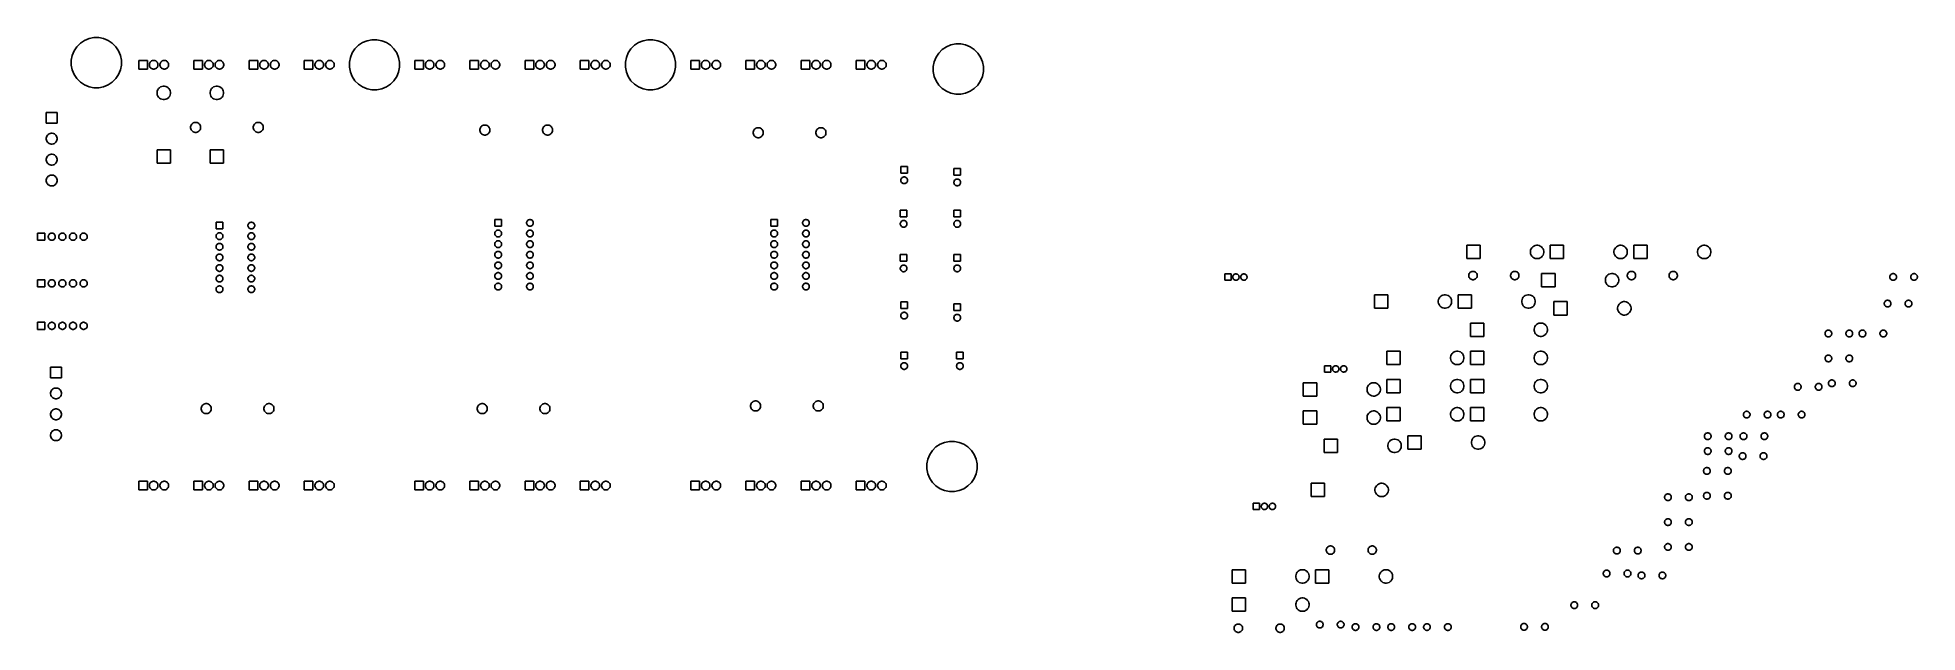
# Model space of a CAD drawing. Extents: x 30 to 480, y -170 to -28.
import ezdxf

# ---------------------------------------------------------------- set-up
doc = ezdxf.new("R2010")
doc.units = 0
doc.layers.add('BLACK', color=7, linetype='CONTINUOUS')

msp = doc.modelspace()

# ---------------------------------------------------------------- linework, layer by layer
at = {"layer": 'BLACK', "linetype": 'CONTINUOUS'}
for p, q in [((38.4266, -32.2859), (38.8789, -31.1939)), ((38.8789, -31.1939), (39.5355, -30.2112)), ((39.5355, -30.2112), (40.3712, -29.3755)), ((40.3712, -29.3755), (41.3539, -28.7189)), ((41.3539, -28.7189), (42.4459, -28.2666)), ((42.4459, -28.2666), (43.6051, -28.036)), ((43.6051, -28.036), (44.7869, -28.036)), ((44.7869, -28.036), (45.9461, -28.2666)), ((45.9461, -28.2666), (47.0381, -28.7189)), ((47.0381, -28.7189), (48.0208, -29.3755)), ((48.0208, -29.3755), (48.8565, -30.2112)), ((48.8565, -30.2112), (49.5131, -31.1939)), ((49.5131, -31.1939), (49.9654, -32.2859)), ((105.427, -31.7019), (106.083, -30.7192)), ((106.083, -30.7192), (106.919, -29.8835)), ((106.919, -29.8835), (107.902, -29.2269)), ((107.902, -29.2269), (108.994, -28.7746)), ((108.994, -28.7746), (110.153, -28.544)), ((110.153, -28.544), (111.335, -28.544)), ((111.335, -28.544), (112.494, -28.7746)), ((112.494, -28.7746), (113.586, -29.2269)), ((113.586, -29.2269), (114.569, -29.8835)), ((114.569, -29.8835), (115.405, -30.7192)), ((115.405, -30.7192), (116.061, -31.7019)), ((171.467, -31.7019), (172.123, -30.7192)), ((172.123, -30.7192), (172.959, -29.8835)), ((172.959, -29.8835), (173.942, -29.2269)), ((173.942, -29.2269), (175.034, -28.7746)), ((175.034, -28.7746), (176.193, -28.544)), ((176.193, -28.544), (177.375, -28.544)), ((177.375, -28.544), (178.534, -28.7746)), ((178.534, -28.7746), (179.626, -29.2269)), ((179.626, -29.2269), (180.609, -29.8835)), ((180.609, -29.8835), (181.445, -30.7192)), ((181.445, -30.7192), (182.101, -31.7019)), ((245.783, -31.7352), (246.619, -30.8995)), ((246.619, -30.8995), (247.602, -30.2429)), ((247.602, -30.2429), (248.694, -29.7906)), ((248.694, -29.7906), (249.853, -29.56)), ((249.853, -29.56), (251.035, -29.56)), ((251.035, -29.56), (252.194, -29.7906)), ((252.194, -29.7906), (253.286, -30.2429)), ((253.286, -30.2429), (254.269, -30.8995)), ((254.269, -30.8995), (255.105, -31.7352)), ((38.196, -33.4451), (38.4266, -32.2859)), ((38.196, -34.6269), (38.196, -33.4451)), ((38.4266, -35.7861), (38.196, -34.6269)), ((38.8789, -36.8781), (38.4266, -35.7861)), ((49.9654, -35.7861), (49.5131, -36.8781)), ((49.9654, -32.2859), (50.196, -33.4451)), ((50.196, -34.6269), (49.9654, -35.7861)), ((50.196, -33.4451), (50.196, -34.6269)), ((54.337, -35.579), (54.337, -33.509)), ((54.337, -33.509), (56.407, -33.509)), ((56.407, -35.579), (54.337, -35.579)), ((56.407, -33.509), (56.407, -35.579)), ((56.877, -34.4421), (56.9168, -34.2421)), ((56.877, -34.6459), (56.877, -34.4421)), ((56.9168, -34.8459), (56.877, -34.6459)), ((56.9168, -34.2421), (56.9948, -34.0537)), ((56.9948, -35.0343), (56.9168, -34.8459)), ((56.9948, -34.0537), (57.1081, -33.8842)), ((57.1081, -35.2038), (56.9948, -35.0343)), ((57.1081, -33.8842), (57.2522, -33.7401)), ((57.2522, -35.3479), (57.1081, -35.2038)), ((57.2522, -33.7401), (57.4217, -33.6268)), ((57.4217, -35.4612), (57.2522, -35.3479)), ((57.4217, -33.6268), (57.6101, -33.5488)), ((57.6101, -35.5392), (57.4217, -35.4612)), ((57.6101, -33.5488), (57.8101, -33.509)), ((57.8101, -35.579), (57.6101, -35.5392)), ((57.8101, -33.509), (58.0139, -33.509)), ((58.0139, -35.579), (57.8101, -35.579)), ((58.0139, -33.509), (58.2139, -33.5488)), ((58.2139, -35.5392), (58.0139, -35.579)), ((58.2139, -33.5488), (58.4023, -33.6268)), ((58.4023, -35.4612), (58.2139, -35.5392)), ((58.4023, -33.6268), (58.5718, -33.7401)), ((58.5718, -35.3479), (58.4023, -35.4612)), ((58.5718, -33.7401), (58.7159, -33.8842)), ((58.7159, -35.2038), (58.5718, -35.3479)), ((58.7159, -33.8842), (58.8292, -34.0537)), ((58.8292, -35.0343), (58.7159, -35.2038)), ((58.8292, -34.0537), (58.9072, -34.2421)), ((58.9072, -34.8459), (58.8292, -35.0343)), ((58.9072, -34.2421), (58.947, -34.4421)), ((58.947, -34.6459), (58.9072, -34.8459)), ((58.947, -34.4421), (58.947, -34.6459)), ((59.417, -34.4421), (59.4568, -34.2421)), ((59.417, -34.6459), (59.417, -34.4421)), ((59.4568, -34.8459), (59.417, -34.6459)), ((59.4568, -34.2421), (59.5348, -34.0537)), ((59.5348, -35.0343), (59.4568, -34.8459)), ((59.5348, -34.0537), (59.6481, -33.8842)), ((59.6481, -35.2038), (59.5348, -35.0343)), ((59.6481, -33.8842), (59.7922, -33.7401)), ((59.7922, -35.3479), (59.6481, -35.2038)), ((59.7922, -33.7401), (59.9617, -33.6268)), ((59.9617, -35.4612), (59.7922, -35.3479)), ((59.9617, -33.6268), (60.1501, -33.5488)), ((60.1501, -35.5392), (59.9617, -35.4612)), ((60.1501, -33.5488), (60.3501, -33.509)), ((60.3501, -35.579), (60.1501, -35.5392)), ((60.3501, -33.509), (60.5539, -33.509)), ((60.5539, -35.579), (60.3501, -35.579)), ((60.5539, -33.509), (60.7539, -33.5488)), ((60.7539, -35.5392), (60.5539, -35.579)), ((60.7539, -33.5488), (60.9423, -33.6268)), ((60.9423, -35.4612), (60.7539, -35.5392)), ((60.9423, -33.6268), (61.1118, -33.7401)), ((61.1118, -35.3479), (60.9423, -35.4612)), ((61.1118, -33.7401), (61.2559, -33.8842)), ((61.2559, -35.2038), (61.1118, -35.3479)), ((61.2559, -33.8842), (61.3692, -34.0537)), ((61.3692, -35.0343), (61.2559, -35.2038)), ((61.3692, -34.0537), (61.4472, -34.2421)), ((61.4472, -34.8459), (61.3692, -35.0343)), ((61.4472, -34.2421), (61.487, -34.4421)), ((61.487, -34.6459), (61.4472, -34.8459)), ((61.487, -34.4421), (61.487, -34.6459)), ((67.545, -35.579), (67.545, -33.509)), ((67.545, -33.509), (69.615, -33.509)), ((69.615, -35.579), (67.545, -35.579)), ((69.615, -33.509), (69.615, -35.579)), ((70.085, -34.4421), (70.1248, -34.2421)), ((70.085, -34.6459), (70.085, -34.4421)), ((70.1248, -34.8459), (70.085, -34.6459)), ((70.1248, -34.2421), (70.2028, -34.0537)), ((70.2028, -35.0343), (70.1248, -34.8459)), ((70.2028, -34.0537), (70.3161, -33.8842)), ((70.3161, -35.2038), (70.2028, -35.0343)), ((70.3161, -33.8842), (70.4602, -33.7401)), ((70.4602, -35.3479), (70.3161, -35.2038)), ((70.4602, -33.7401), (70.6297, -33.6268)), ((70.6297, -35.4612), (70.4602, -35.3479)), ((70.6297, -33.6268), (70.8181, -33.5488)), ((70.8181, -35.5392), (70.6297, -35.4612)), ((70.8181, -33.5488), (71.0181, -33.509)), ((71.0181, -35.579), (70.8181, -35.5392)), ((71.0181, -33.509), (71.2219, -33.509)), ((71.2219, -35.579), (71.0181, -35.579)), ((71.2219, -33.509), (71.4219, -33.5488)), ((71.4219, -35.5392), (71.2219, -35.579)), ((71.4219, -33.5488), (71.6103, -33.6268)), ((71.6103, -35.4612), (71.4219, -35.5392)), ((71.6103, -33.6268), (71.7798, -33.7401)), ((71.7798, -35.3479), (71.6103, -35.4612)), ((71.7798, -33.7401), (71.9239, -33.8842)), ((71.9239, -35.2038), (71.7798, -35.3479)), ((71.9239, -33.8842), (72.0372, -34.0537)), ((72.0372, -35.0343), (71.9239, -35.2038)), ((72.0372, -34.0537), (72.1152, -34.2421)), ((72.1152, -34.8459), (72.0372, -35.0343)), ((72.1152, -34.2421), (72.155, -34.4421)), ((72.155, -34.6459), (72.1152, -34.8459)), ((72.155, -34.4421), (72.155, -34.6459)), ((72.625, -34.4421), (72.6648, -34.2421)), ((72.625, -34.6459), (72.625, -34.4421)), ((72.6648, -34.8459), (72.625, -34.6459)), ((72.6648, -34.2421), (72.7428, -34.0537)), ((72.7428, -35.0343), (72.6648, -34.8459)), ((72.7428, -34.0537), (72.8561, -33.8842)), ((72.8561, -35.2038), (72.7428, -35.0343)), ((72.8561, -33.8842), (73.0002, -33.7401)), ((73.0002, -35.3479), (72.8561, -35.2038)), ((73.0002, -33.7401), (73.1697, -33.6268)), ((73.1697, -35.4612), (73.0002, -35.3479)), ((73.1697, -33.6268), (73.3581, -33.5488)), ((73.3581, -35.5392), (73.1697, -35.4612)), ((73.3581, -33.5488), (73.5581, -33.509)), ((73.5581, -35.579), (73.3581, -35.5392)), ((73.5581, -33.509), (73.7619, -33.509)), ((73.7619, -35.579), (73.5581, -35.579)), ((73.7619, -33.509), (73.9619, -33.5488)), ((73.9619, -35.5392), (73.7619, -35.579)), ((73.9619, -33.5488), (74.1503, -33.6268)), ((74.1503, -35.4612), (73.9619, -35.5392)), ((74.1503, -33.6268), (74.3198, -33.7401)), ((74.3198, -35.3479), (74.1503, -35.4612)), ((74.3198, -33.7401), (74.4639, -33.8842)), ((74.4639, -35.2038), (74.3198, -35.3479)), ((74.4639, -33.8842), (74.5772, -34.0537)), ((74.5772, -35.0343), (74.4639, -35.2038)), ((74.5772, -34.0537), (74.6552, -34.2421)), ((74.6552, -34.8459), (74.5772, -35.0343)), ((74.6552, -34.2421), (74.695, -34.4421)), ((74.695, -34.6459), (74.6552, -34.8459)), ((74.695, -34.4421), (74.695, -34.6459)), ((80.753, -35.579), (80.753, -33.509)), ((80.753, -33.509), (82.823, -33.509)), ((82.823, -35.579), (80.753, -35.579)), ((82.823, -33.509), (82.823, -35.579)), ((83.293, -34.4421), (83.3328, -34.2421)), ((83.293, -34.6459), (83.293, -34.4421)), ((83.3328, -34.8459), (83.293, -34.6459)), ((83.3328, -34.2421), (83.4108, -34.0537)), ((83.4108, -35.0343), (83.3328, -34.8459)), ((83.4108, -34.0537), (83.5241, -33.8842)), ((83.5241, -35.2038), (83.4108, -35.0343)), ((83.5241, -33.8842), (83.6682, -33.7401)), ((83.6682, -35.3479), (83.5241, -35.2038)), ((83.6682, -33.7401), (83.8377, -33.6268)), ((83.8377, -35.4612), (83.6682, -35.3479)), ((83.8377, -33.6268), (84.0261, -33.5488)), ((84.0261, -35.5392), (83.8377, -35.4612)), ((84.0261, -33.5488), (84.2261, -33.509)), ((84.2261, -35.579), (84.0261, -35.5392)), ((84.2261, -33.509), (84.4299, -33.509)), ((84.4299, -35.579), (84.2261, -35.579)), ((84.4299, -33.509), (84.6299, -33.5488)), ((84.6299, -35.5392), (84.4299, -35.579)), ((84.6299, -33.5488), (84.8183, -33.6268)), ((84.8183, -35.4612), (84.6299, -35.5392)), ((84.8183, -33.6268), (84.9878, -33.7401)), ((84.9878, -35.3479), (84.8183, -35.4612)), ((84.9878, -33.7401), (85.1319, -33.8842)), ((85.1319, -35.2038), (84.9878, -35.3479)), ((85.1319, -33.8842), (85.2452, -34.0537)), ((85.2452, -35.0343), (85.1319, -35.2038)), ((85.2452, -34.0537), (85.3232, -34.2421)), ((85.3232, -34.8459), (85.2452, -35.0343)), ((85.3232, -34.2421), (85.363, -34.4421)), ((85.363, -34.6459), (85.3232, -34.8459)), ((85.363, -34.4421), (85.363, -34.6459)), ((85.833, -34.4421), (85.8728, -34.2421)), ((85.833, -34.6459), (85.833, -34.4421)), ((85.8728, -34.8459), (85.833, -34.6459)), ((85.8728, -34.2421), (85.9508, -34.0537)), ((85.9508, -35.0343), (85.8728, -34.8459)), ((85.9508, -34.0537), (86.0641, -33.8842)), ((86.0641, -35.2038), (85.9508, -35.0343)), ((86.0641, -33.8842), (86.2082, -33.7401)), ((86.2082, -35.3479), (86.0641, -35.2038)), ((86.2082, -33.7401), (86.3777, -33.6268)), ((86.3777, -35.4612), (86.2082, -35.3479)), ((86.3777, -33.6268), (86.5661, -33.5488)), ((86.5661, -35.5392), (86.3777, -35.4612)), ((86.5661, -33.5488), (86.7661, -33.509)), ((86.7661, -35.579), (86.5661, -35.5392)), ((86.7661, -33.509), (86.9699, -33.509)), ((86.9699, -35.579), (86.7661, -35.579)), ((86.9699, -33.509), (87.1699, -33.5488)), ((87.1699, -35.5392), (86.9699, -35.579)), ((87.1699, -33.5488), (87.3583, -33.6268)), ((87.3583, -35.4612), (87.1699, -35.5392)), ((87.3583, -33.6268), (87.5278, -33.7401)), ((87.5278, -35.3479), (87.3583, -35.4612)), ((87.5278, -33.7401), (87.6719, -33.8842)), ((87.6719, -35.2038), (87.5278, -35.3479)), ((87.6719, -33.8842), (87.7852, -34.0537)), ((87.7852, -35.0343), (87.6719, -35.2038)), ((87.7852, -34.0537), (87.8632, -34.2421)), ((87.8632, -34.8459), (87.7852, -35.0343)), ((87.8632, -34.2421), (87.903, -34.4421)), ((87.903, -34.6459), (87.8632, -34.8459)), ((87.903, -34.4421), (87.903, -34.6459)), ((93.961, -35.579), (93.961, -33.509)), ((93.961, -33.509), (96.031, -33.509)), ((96.031, -35.579), (93.961, -35.579)), ((96.031, -33.509), (96.031, -35.579)), ((96.501, -34.4421), (96.5408, -34.2421)), ((96.501, -34.6459), (96.501, -34.4421)), ((96.5408, -34.8459), (96.501, -34.6459)), ((96.5408, -34.2421), (96.6188, -34.0537)), ((96.6188, -35.0343), (96.5408, -34.8459)), ((96.6188, -34.0537), (96.7321, -33.8842)), ((96.7321, -35.2038), (96.6188, -35.0343)), ((96.7321, -33.8842), (96.8762, -33.7401)), ((96.8762, -35.3479), (96.7321, -35.2038)), ((96.8762, -33.7401), (97.0457, -33.6268)), ((97.0457, -35.4612), (96.8762, -35.3479)), ((97.0457, -33.6268), (97.2341, -33.5488)), ((97.2341, -35.5392), (97.0457, -35.4612)), ((97.2341, -33.5488), (97.4341, -33.509)), ((97.4341, -35.579), (97.2341, -35.5392)), ((97.4341, -33.509), (97.6379, -33.509)), ((97.6379, -35.579), (97.4341, -35.579)), ((97.6379, -33.509), (97.8379, -33.5488)), ((97.8379, -35.5392), (97.6379, -35.579)), ((97.8379, -33.5488), (98.0263, -33.6268)), ((98.0263, -35.4612), (97.8379, -35.5392)), ((98.0263, -33.6268), (98.1958, -33.7401)), ((98.1958, -35.3479), (98.0263, -35.4612)), ((98.1958, -33.7401), (98.3399, -33.8842)), ((98.3399, -35.2038), (98.1958, -35.3479)), ((98.3399, -33.8842), (98.4532, -34.0537)), ((98.4532, -35.0343), (98.3399, -35.2038)), ((98.4532, -34.0537), (98.5312, -34.2421)), ((98.5312, -34.8459), (98.4532, -35.0343)), ((98.5312, -34.2421), (98.571, -34.4421)), ((98.571, -34.6459), (98.5312, -34.8459)), ((98.571, -34.4421), (98.571, -34.6459)), ((99.041, -34.4421), (99.0808, -34.2421)), ((99.041, -34.6459), (99.041, -34.4421)), ((99.0808, -34.8459), (99.041, -34.6459)), ((99.0808, -34.2421), (99.1588, -34.0537)), ((99.1588, -35.0343), (99.0808, -34.8459)), ((99.1588, -34.0537), (99.2721, -33.8842)), ((99.2721, -35.2038), (99.1588, -35.0343)), ((99.2721, -33.8842), (99.4162, -33.7401)), ((99.4162, -35.3479), (99.2721, -35.2038)), ((99.4162, -33.7401), (99.5857, -33.6268)), ((99.5857, -35.4612), (99.4162, -35.3479)), ((99.5857, -33.6268), (99.7741, -33.5488)), ((99.7741, -35.5392), (99.5857, -35.4612)), ((99.7741, -33.5488), (99.9741, -33.509)), ((99.9741, -35.579), (99.7741, -35.5392)), ((99.9741, -33.509), (100.178, -33.509)), ((100.178, -35.579), (99.9741, -35.579)), ((100.178, -33.509), (100.378, -33.5488)), ((100.378, -35.5392), (100.178, -35.579)), ((100.378, -33.5488), (100.566, -33.6268)), ((100.566, -35.4612), (100.378, -35.5392)), ((100.566, -33.6268), (100.736, -33.7401)), ((100.736, -35.3479), (100.566, -35.4612)), ((100.736, -33.7401), (100.88, -33.8842)), ((100.88, -35.2038), (100.736, -35.3479)), ((100.88, -33.8842), (100.993, -34.0537)), ((100.993, -35.0343), (100.88, -35.2038)), ((100.993, -34.0537), (101.071, -34.2421)), ((101.071, -34.8459), (100.993, -35.0343)), ((101.071, -34.2421), (101.111, -34.4421)), ((101.111, -34.6459), (101.071, -34.8459)), ((101.111, -34.4421), (101.111, -34.6459)), ((104.744, -33.9531), (104.975, -32.7939)), ((104.744, -35.1349), (104.744, -33.9531)), ((104.975, -36.2941), (104.744, -35.1349)), ((104.975, -32.7939), (105.427, -31.7019)), ((116.061, -31.7019), (116.513, -32.7939)), ((116.513, -32.7939), (116.744, -33.9531)), ((116.744, -35.1349), (116.513, -36.2941)), ((116.744, -33.9531), (116.744, -35.1349)), ((120.377, -35.579), (120.377, -33.509)), ((120.377, -33.509), (122.447, -33.509)), ((122.447, -35.579), (120.377, -35.579)), ((122.447, -33.509), (122.447, -35.579)), ((122.917, -34.4421), (122.957, -34.2421)), ((122.917, -34.6459), (122.917, -34.4421)), ((122.957, -34.8459), (122.917, -34.6459)), ((122.957, -34.2421), (123.035, -34.0537)), ((123.035, -35.0343), (122.957, -34.8459)), ((123.035, -34.0537), (123.148, -33.8842)), ((123.148, -35.2038), (123.035, -35.0343)), ((123.148, -33.8842), (123.292, -33.7401)), ((123.292, -35.3479), (123.148, -35.2038)), ((123.292, -33.7401), (123.462, -33.6268)), ((123.462, -35.4612), (123.292, -35.3479)), ((123.462, -33.6268), (123.65, -33.5488)), ((123.65, -35.5392), (123.462, -35.4612)), ((123.65, -33.5488), (123.85, -33.509)), ((123.85, -35.579), (123.65, -35.5392)), ((123.85, -33.509), (124.054, -33.509)), ((124.054, -35.579), (123.85, -35.579)), ((124.054, -33.509), (124.254, -33.5488)), ((124.254, -35.5392), (124.054, -35.579)), ((124.254, -33.5488), (124.442, -33.6268)), ((124.442, -35.4612), (124.254, -35.5392)), ((124.442, -33.6268), (124.612, -33.7401)), ((124.612, -35.3479), (124.442, -35.4612)), ((124.612, -33.7401), (124.756, -33.8842)), ((124.756, -35.2038), (124.612, -35.3479)), ((124.756, -33.8842), (124.869, -34.0537)), ((124.869, -35.0343), (124.756, -35.2038)), ((124.869, -34.0537), (124.947, -34.2421)), ((124.947, -34.8459), (124.869, -35.0343)), ((124.947, -34.2421), (124.987, -34.4421)), ((124.987, -34.6459), (124.947, -34.8459)), ((124.987, -34.4421), (124.987, -34.6459)), ((125.457, -34.4421), (125.497, -34.2421)), ((125.457, -34.6459), (125.457, -34.4421)), ((125.497, -34.8459), (125.457, -34.6459)), ((125.497, -34.2421), (125.575, -34.0537)), ((125.575, -35.0343), (125.497, -34.8459)), ((125.575, -34.0537), (125.688, -33.8842)), ((125.688, -35.2038), (125.575, -35.0343)), ((125.688, -33.8842), (125.832, -33.7401)), ((125.832, -35.3479), (125.688, -35.2038)), ((125.832, -33.7401), (126.002, -33.6268)), ((126.002, -35.4612), (125.832, -35.3479)), ((126.002, -33.6268), (126.19, -33.5488)), ((126.19, -35.5392), (126.002, -35.4612)), ((126.19, -33.5488), (126.39, -33.509)), ((126.39, -35.579), (126.19, -35.5392)), ((126.39, -33.509), (126.594, -33.509)), ((126.594, -35.579), (126.39, -35.579)), ((126.594, -33.509), (126.794, -33.5488)), ((126.794, -35.5392), (126.594, -35.579)), ((126.794, -33.5488), (126.982, -33.6268)), ((126.982, -35.4612), (126.794, -35.5392)), ((126.982, -33.6268), (127.152, -33.7401)), ((127.152, -35.3479), (126.982, -35.4612)), ((127.152, -33.7401), (127.296, -33.8842)), ((127.296, -35.2038), (127.152, -35.3479)), ((127.296, -33.8842), (127.409, -34.0537)), ((127.409, -35.0343), (127.296, -35.2038)), ((127.409, -34.0537), (127.487, -34.2421)), ((127.487, -34.8459), (127.409, -35.0343)), ((127.487, -34.2421), (127.527, -34.4421)), ((127.527, -34.6459), (127.487, -34.8459)), ((127.527, -34.4421), (127.527, -34.6459)), ((133.585, -35.579), (133.585, -33.509)), ((133.585, -33.509), (135.655, -33.509)), ((135.655, -35.579), (133.585, -35.579)), ((135.655, -33.509), (135.655, -35.579)), ((136.125, -34.4421), (136.165, -34.2421)), ((136.125, -34.6459), (136.125, -34.4421)), ((136.165, -34.8459), (136.125, -34.6459)), ((136.165, -34.2421), (136.243, -34.0537)), ((136.243, -35.0343), (136.165, -34.8459)), ((136.243, -34.0537), (136.356, -33.8842)), ((136.356, -35.2038), (136.243, -35.0343)), ((136.356, -33.8842), (136.5, -33.7401)), ((136.5, -35.3479), (136.356, -35.2038)), ((136.5, -33.7401), (136.67, -33.6268)), ((136.67, -35.4612), (136.5, -35.3479)), ((136.67, -33.6268), (136.858, -33.5488)), ((136.858, -35.5392), (136.67, -35.4612)), ((136.858, -33.5488), (137.058, -33.509)), ((137.058, -35.579), (136.858, -35.5392)), ((137.058, -33.509), (137.262, -33.509)), ((137.262, -35.579), (137.058, -35.579)), ((137.262, -33.509), (137.462, -33.5488)), ((137.462, -35.5392), (137.262, -35.579)), ((137.462, -33.5488), (137.65, -33.6268)), ((137.65, -35.4612), (137.462, -35.5392)), ((137.65, -33.6268), (137.82, -33.7401)), ((137.82, -35.3479), (137.65, -35.4612)), ((137.82, -33.7401), (137.964, -33.8842)), ((137.964, -35.2038), (137.82, -35.3479)), ((137.964, -33.8842), (138.077, -34.0537)), ((138.077, -35.0343), (137.964, -35.2038)), ((138.077, -34.0537), (138.155, -34.2421)), ((138.155, -34.8459), (138.077, -35.0343)), ((138.155, -34.2421), (138.195, -34.4421)), ((138.195, -34.6459), (138.155, -34.8459)), ((138.195, -34.4421), (138.195, -34.6459)), ((138.665, -34.4421), (138.705, -34.2421)), ((138.665, -34.6459), (138.665, -34.4421)), ((138.705, -34.8459), (138.665, -34.6459)), ((138.705, -34.2421), (138.783, -34.0537)), ((138.783, -35.0343), (138.705, -34.8459)), ((138.783, -34.0537), (138.896, -33.8842)), ((138.896, -35.2038), (138.783, -35.0343)), ((138.896, -33.8842), (139.04, -33.7401)), ((139.04, -35.3479), (138.896, -35.2038)), ((139.04, -33.7401), (139.21, -33.6268)), ((139.21, -35.4612), (139.04, -35.3479)), ((139.21, -33.6268), (139.398, -33.5488)), ((139.398, -35.5392), (139.21, -35.4612)), ((139.398, -33.5488), (139.598, -33.509)), ((139.598, -35.579), (139.398, -35.5392)), ((139.598, -33.509), (139.802, -33.509)), ((139.802, -35.579), (139.598, -35.579)), ((139.802, -33.509), (140.002, -33.5488)), ((140.002, -35.5392), (139.802, -35.579)), ((140.002, -33.5488), (140.19, -33.6268)), ((140.19, -35.4612), (140.002, -35.5392)), ((140.19, -33.6268), (140.36, -33.7401)), ((140.36, -35.3479), (140.19, -35.4612)), ((140.36, -33.7401), (140.504, -33.8842)), ((140.504, -35.2038), (140.36, -35.3479)), ((140.504, -33.8842), (140.617, -34.0537)), ((140.617, -35.0343), (140.504, -35.2038)), ((140.617, -34.0537), (140.695, -34.2421)), ((140.695, -34.8459), (140.617, -35.0343)), ((140.695, -34.2421), (140.735, -34.4421)), ((140.735, -34.6459), (140.695, -34.8459)), ((140.735, -34.4421), (140.735, -34.6459)), ((146.793, -35.579), (146.793, -33.509)), ((146.793, -33.509), (148.863, -33.509)), ((148.863, -35.579), (146.793, -35.579)), ((148.863, -33.509), (148.863, -35.579)), ((149.333, -34.4421), (149.373, -34.2421)), ((149.333, -34.6459), (149.333, -34.4421)), ((149.373, -34.8459), (149.333, -34.6459)), ((149.373, -34.2421), (149.451, -34.0537)), ((149.451, -35.0343), (149.373, -34.8459)), ((149.451, -34.0537), (149.564, -33.8842)), ((149.564, -35.2038), (149.451, -35.0343)), ((149.564, -33.8842), (149.708, -33.7401)), ((149.708, -35.3479), (149.564, -35.2038)), ((149.708, -33.7401), (149.878, -33.6268)), ((149.878, -35.4612), (149.708, -35.3479)), ((149.878, -33.6268), (150.066, -33.5488)), ((150.066, -35.5392), (149.878, -35.4612)), ((150.066, -33.5488), (150.266, -33.509)), ((150.266, -35.579), (150.066, -35.5392)), ((150.266, -33.509), (150.47, -33.509)), ((150.47, -35.579), (150.266, -35.579)), ((150.47, -33.509), (150.67, -33.5488)), ((150.67, -35.5392), (150.47, -35.579)), ((150.67, -33.5488), (150.858, -33.6268)), ((150.858, -35.4612), (150.67, -35.5392)), ((150.858, -33.6268), (151.028, -33.7401)), ((151.028, -35.3479), (150.858, -35.4612)), ((151.028, -33.7401), (151.172, -33.8842)), ((151.172, -35.2038), (151.028, -35.3479)), ((151.172, -33.8842), (151.285, -34.0537)), ((151.285, -35.0343), (151.172, -35.2038)), ((151.285, -34.0537), (151.363, -34.2421)), ((151.363, -34.8459), (151.285, -35.0343)), ((151.363, -34.2421), (151.403, -34.4421)), ((151.403, -34.6459), (151.363, -34.8459)), ((151.403, -34.4421), (151.403, -34.6459)), ((151.873, -34.4421), (151.913, -34.2421)), ((151.873, -34.6459), (151.873, -34.4421)), ((151.913, -34.8459), (151.873, -34.6459)), ((151.913, -34.2421), (151.991, -34.0537)), ((151.991, -35.0343), (151.913, -34.8459)), ((151.991, -34.0537), (152.104, -33.8842)), ((152.104, -35.2038), (151.991, -35.0343)), ((152.104, -33.8842), (152.248, -33.7401)), ((152.248, -35.3479), (152.104, -35.2038)), ((152.248, -33.7401), (152.418, -33.6268)), ((152.418, -35.4612), (152.248, -35.3479)), ((152.418, -33.6268), (152.606, -33.5488)), ((152.606, -35.5392), (152.418, -35.4612)), ((152.606, -33.5488), (152.806, -33.509)), ((152.806, -35.579), (152.606, -35.5392)), ((152.806, -33.509), (153.01, -33.509)), ((153.01, -35.579), (152.806, -35.579)), ((153.01, -33.509), (153.21, -33.5488)), ((153.21, -35.5392), (153.01, -35.579)), ((153.21, -33.5488), (153.398, -33.6268)), ((153.398, -35.4612), (153.21, -35.5392)), ((153.398, -33.6268), (153.568, -33.7401)), ((153.568, -35.3479), (153.398, -35.4612)), ((153.568, -33.7401), (153.712, -33.8842)), ((153.712, -35.2038), (153.568, -35.3479)), ((153.712, -33.8842), (153.825, -34.0537)), ((153.825, -35.0343), (153.712, -35.2038)), ((153.825, -34.0537), (153.903, -34.2421)), ((153.903, -34.8459), (153.825, -35.0343)), ((153.903, -34.2421), (153.943, -34.4421)), ((153.943, -34.6459), (153.903, -34.8459)), ((153.943, -34.4421), (153.943, -34.6459)), ((160.001, -35.579), (160.001, -33.509)), ((160.001, -33.509), (162.071, -33.509)), ((162.071, -35.579), (160.001, -35.579)), ((162.071, -33.509), (162.071, -35.579)), ((162.541, -34.4421), (162.581, -34.2421)), ((162.541, -34.6459), (162.541, -34.4421)), ((162.581, -34.8459), (162.541, -34.6459)), ((162.581, -34.2421), (162.659, -34.0537)), ((162.659, -35.0343), (162.581, -34.8459)), ((162.659, -34.0537), (162.772, -33.8842)), ((162.772, -35.2038), (162.659, -35.0343)), ((162.772, -33.8842), (162.916, -33.7401)), ((162.916, -35.3479), (162.772, -35.2038)), ((162.916, -33.7401), (163.086, -33.6268)), ((163.086, -35.4612), (162.916, -35.3479)), ((163.086, -33.6268), (163.274, -33.5488)), ((163.274, -35.5392), (163.086, -35.4612)), ((163.274, -33.5488), (163.474, -33.509)), ((163.474, -35.579), (163.274, -35.5392)), ((163.474, -33.509), (163.678, -33.509)), ((163.678, -35.579), (163.474, -35.579)), ((163.678, -33.509), (163.878, -33.5488)), ((163.878, -35.5392), (163.678, -35.579)), ((163.878, -33.5488), (164.066, -33.6268)), ((164.066, -35.4612), (163.878, -35.5392)), ((164.066, -33.6268), (164.236, -33.7401)), ((164.236, -35.3479), (164.066, -35.4612)), ((164.236, -33.7401), (164.38, -33.8842)), ((164.38, -35.2038), (164.236, -35.3479)), ((164.38, -33.8842), (164.493, -34.0537)), ((164.493, -35.0343), (164.38, -35.2038)), ((164.493, -34.0537), (164.571, -34.2421)), ((164.571, -34.8459), (164.493, -35.0343)), ((164.571, -34.2421), (164.611, -34.4421)), ((164.611, -34.6459), (164.571, -34.8459)), ((164.611, -34.4421), (164.611, -34.6459)), ((165.081, -34.4421), (165.121, -34.2421)), ((165.081, -34.6459), (165.081, -34.4421)), ((165.121, -34.8459), (165.081, -34.6459)), ((165.121, -34.2421), (165.199, -34.0537)), ((165.199, -35.0343), (165.121, -34.8459)), ((165.199, -34.0537), (165.312, -33.8842)), ((165.312, -35.2038), (165.199, -35.0343)), ((165.312, -33.8842), (165.456, -33.7401)), ((165.456, -35.3479), (165.312, -35.2038)), ((165.456, -33.7401), (165.626, -33.6268)), ((165.626, -35.4612), (165.456, -35.3479)), ((165.626, -33.6268), (165.814, -33.5488)), ((165.814, -35.5392), (165.626, -35.4612)), ((165.814, -33.5488), (166.014, -33.509)), ((166.014, -35.579), (165.814, -35.5392)), ((166.014, -33.509), (166.218, -33.509)), ((166.218, -35.579), (166.014, -35.579)), ((166.218, -33.509), (166.418, -33.5488)), ((166.418, -35.5392), (166.218, -35.579)), ((166.418, -33.5488), (166.606, -33.6268)), ((166.606, -35.4612), (166.418, -35.5392)), ((166.606, -33.6268), (166.776, -33.7401)), ((166.776, -35.3479), (166.606, -35.4612)), ((166.776, -33.7401), (166.92, -33.8842)), ((166.92, -35.2038), (166.776, -35.3479)), ((166.92, -33.8842), (167.033, -34.0537)), ((167.033, -35.0343), (166.92, -35.2038)), ((167.033, -34.0537), (167.111, -34.2421)), ((167.111, -34.8459), (167.033, -35.0343)), ((167.111, -34.2421), (167.151, -34.4421)), ((167.151, -34.6459), (167.111, -34.8459)), ((167.151, -34.4421), (167.151, -34.6459)), ((170.784, -33.9531), (171.015, -32.7939)), ((170.784, -35.1349), (170.784, -33.9531)), ((171.015, -36.2941), (170.784, -35.1349)), ((171.015, -32.7939), (171.467, -31.7019)), ((182.101, -31.7019), (182.553, -32.7939)), ((182.553, -32.7939), (182.784, -33.9531)), ((182.784, -35.1349), (182.553, -36.2941)), ((182.784, -33.9531), (182.784, -35.1349)), ((186.417, -35.579), (186.417, -33.509)), ((186.417, -33.509), (188.487, -33.509)), ((188.487, -35.579), (186.417, -35.579)), ((188.487, -33.509), (188.487, -35.579)), ((188.957, -34.4421), (188.997, -34.2421)), ((188.957, -34.6459), (188.957, -34.4421)), ((188.997, -34.8459), (188.957, -34.6459)), ((188.997, -34.2421), (189.075, -34.0537)), ((189.075, -35.0343), (188.997, -34.8459)), ((189.075, -34.0537), (189.188, -33.8842)), ((189.188, -35.2038), (189.075, -35.0343)), ((189.188, -33.8842), (189.332, -33.7401)), ((189.332, -35.3479), (189.188, -35.2038)), ((189.332, -33.7401), (189.502, -33.6268)), ((189.502, -35.4612), (189.332, -35.3479)), ((189.502, -33.6268), (189.69, -33.5488)), ((189.69, -35.5392), (189.502, -35.4612)), ((189.69, -33.5488), (189.89, -33.509)), ((189.89, -35.579), (189.69, -35.5392)), ((189.89, -33.509), (190.094, -33.509)), ((190.094, -35.579), (189.89, -35.579)), ((190.094, -33.509), (190.294, -33.5488)), ((190.294, -35.5392), (190.094, -35.579)), ((190.294, -33.5488), (190.482, -33.6268)), ((190.482, -35.4612), (190.294, -35.5392)), ((190.482, -33.6268), (190.652, -33.7401)), ((190.652, -35.3479), (190.482, -35.4612)), ((190.652, -33.7401), (190.796, -33.8842)), ((190.796, -35.2038), (190.652, -35.3479)), ((190.796, -33.8842), (190.909, -34.0537)), ((190.909, -35.0343), (190.796, -35.2038)), ((190.909, -34.0537), (190.987, -34.2421)), ((190.987, -34.8459), (190.909, -35.0343)), ((190.987, -34.2421), (191.027, -34.4421)), ((191.027, -34.6459), (190.987, -34.8459)), ((191.027, -34.4421), (191.027, -34.6459)), ((191.497, -34.4421), (191.537, -34.2421)), ((191.497, -34.6459), (191.497, -34.4421)), ((191.537, -34.8459), (191.497, -34.6459)), ((191.537, -34.2421), (191.615, -34.0537)), ((191.615, -35.0343), (191.537, -34.8459)), ((191.615, -34.0537), (191.728, -33.8842)), ((191.728, -35.2038), (191.615, -35.0343)), ((191.728, -33.8842), (191.872, -33.7401)), ((191.872, -35.3479), (191.728, -35.2038)), ((191.872, -33.7401), (192.042, -33.6268)), ((192.042, -35.4612), (191.872, -35.3479)), ((192.042, -33.6268), (192.23, -33.5488)), ((192.23, -35.5392), (192.042, -35.4612)), ((192.23, -33.5488), (192.43, -33.509)), ((192.43, -35.579), (192.23, -35.5392)), ((192.43, -33.509), (192.634, -33.509)), ((192.634, -35.579), (192.43, -35.579)), ((192.634, -33.509), (192.834, -33.5488)), ((192.834, -35.5392), (192.634, -35.579)), ((192.834, -33.5488), (193.022, -33.6268)), ((193.022, -35.4612), (192.834, -35.5392)), ((193.022, -33.6268), (193.192, -33.7401)), ((193.192, -35.3479), (193.022, -35.4612)), ((193.192, -33.7401), (193.336, -33.8842)), ((193.336, -35.2038), (193.192, -35.3479)), ((193.336, -33.8842), (193.449, -34.0537)), ((193.449, -35.0343), (193.336, -35.2038)), ((193.449, -34.0537), (193.527, -34.2421)), ((193.527, -34.8459), (193.449, -35.0343)), ((193.527, -34.2421), (193.567, -34.4421)), ((193.567, -34.6459), (193.527, -34.8459)), ((193.567, -34.4421), (193.567, -34.6459)), ((199.625, -35.579), (199.625, -33.509)), ((199.625, -33.509), (201.695, -33.509)), ((201.695, -35.579), (199.625, -35.579)), ((201.695, -33.509), (201.695, -35.579)), ((202.165, -34.4421), (202.205, -34.2421)), ((202.165, -34.6459), (202.165, -34.4421)), ((202.205, -34.8459), (202.165, -34.6459)), ((202.205, -34.2421), (202.283, -34.0537)), ((202.283, -35.0343), (202.205, -34.8459)), ((202.283, -34.0537), (202.396, -33.8842)), ((202.396, -35.2038), (202.283, -35.0343)), ((202.396, -33.8842), (202.54, -33.7401)), ((202.54, -35.3479), (202.396, -35.2038)), ((202.54, -33.7401), (202.71, -33.6268)), ((202.71, -35.4612), (202.54, -35.3479)), ((202.71, -33.6268), (202.898, -33.5488)), ((202.898, -35.5392), (202.71, -35.4612)), ((202.898, -33.5488), (203.098, -33.509)), ((203.098, -35.579), (202.898, -35.5392)), ((203.098, -33.509), (203.302, -33.509)), ((203.302, -35.579), (203.098, -35.579)), ((203.302, -33.509), (203.502, -33.5488)), ((203.502, -35.5392), (203.302, -35.579)), ((203.502, -33.5488), (203.69, -33.6268)), ((203.69, -35.4612), (203.502, -35.5392)), ((203.69, -33.6268), (203.86, -33.7401)), ((203.86, -35.3479), (203.69, -35.4612)), ((203.86, -33.7401), (204.004, -33.8842)), ((204.004, -35.2038), (203.86, -35.3479)), ((204.004, -33.8842), (204.117, -34.0537)), ((204.117, -35.0343), (204.004, -35.2038)), ((204.117, -34.0537), (204.195, -34.2421)), ((204.195, -34.8459), (204.117, -35.0343)), ((204.195, -34.2421), (204.235, -34.4421)), ((204.235, -34.6459), (204.195, -34.8459)), ((204.235, -34.4421), (204.235, -34.6459)), ((204.705, -34.4421), (204.745, -34.2421)), ((204.705, -34.6459), (204.705, -34.4421)), ((204.745, -34.8459), (204.705, -34.6459)), ((204.745, -34.2421), (204.823, -34.0537)), ((204.823, -35.0343), (204.745, -34.8459)), ((204.823, -34.0537), (204.936, -33.8842)), ((204.936, -35.2038), (204.823, -35.0343)), ((204.936, -33.8842), (205.08, -33.7401)), ((205.08, -35.3479), (204.936, -35.2038)), ((205.08, -33.7401), (205.25, -33.6268)), ((205.25, -35.4612), (205.08, -35.3479)), ((205.25, -33.6268), (205.438, -33.5488)), ((205.438, -35.5392), (205.25, -35.4612)), ((205.438, -33.5488), (205.638, -33.509)), ((205.638, -35.579), (205.438, -35.5392)), ((205.638, -33.509), (205.842, -33.509)), ((205.842, -35.579), (205.638, -35.579)), ((205.842, -33.509), (206.042, -33.5488)), ((206.042, -35.5392), (205.842, -35.579)), ((206.042, -33.5488), (206.23, -33.6268)), ((206.23, -35.4612), (206.042, -35.5392)), ((206.23, -33.6268), (206.4, -33.7401)), ((206.4, -35.3479), (206.23, -35.4612)), ((206.4, -33.7401), (206.544, -33.8842)), ((206.544, -35.2038), (206.4, -35.3479)), ((206.544, -33.8842), (206.657, -34.0537)), ((206.657, -35.0343), (206.544, -35.2038)), ((206.657, -34.0537), (206.735, -34.2421)), ((206.735, -34.8459), (206.657, -35.0343)), ((206.735, -34.2421), (206.775, -34.4421)), ((206.775, -34.6459), (206.735, -34.8459)), ((206.775, -34.4421), (206.775, -34.6459)), ((212.833, -35.579), (212.833, -33.509)), ((212.833, -33.509), (214.903, -33.509)), ((214.903, -35.579), (212.833, -35.579)), ((214.903, -33.509), (214.903, -35.579)), ((215.373, -34.4421), (215.413, -34.2421)), ((215.373, -34.6459), (215.373, -34.4421)), ((215.413, -34.8459), (215.373, -34.6459)), ((215.413, -34.2421), (215.491, -34.0537)), ((215.491, -35.0343), (215.413, -34.8459)), ((215.491, -34.0537), (215.604, -33.8842)), ((215.604, -35.2038), (215.491, -35.0343)), ((215.604, -33.8842), (215.748, -33.7401)), ((215.748, -35.3479), (215.604, -35.2038)), ((215.748, -33.7401), (215.918, -33.6268)), ((215.918, -35.4612), (215.748, -35.3479)), ((215.918, -33.6268), (216.106, -33.5488)), ((216.106, -35.5392), (215.918, -35.4612)), ((216.106, -33.5488), (216.306, -33.509)), ((216.306, -35.579), (216.106, -35.5392)), ((216.306, -33.509), (216.51, -33.509)), ((216.51, -35.579), (216.306, -35.579)), ((216.51, -33.509), (216.71, -33.5488)), ((216.71, -35.5392), (216.51, -35.579)), ((216.71, -33.5488), (216.898, -33.6268)), ((216.898, -35.4612), (216.71, -35.5392)), ((216.898, -33.6268), (217.068, -33.7401)), ((217.068, -35.3479), (216.898, -35.4612)), ((217.068, -33.7401), (217.212, -33.8842)), ((217.212, -35.2038), (217.068, -35.3479)), ((217.212, -33.8842), (217.325, -34.0537)), ((217.325, -35.0343), (217.212, -35.2038)), ((217.325, -34.0537), (217.403, -34.2421)), ((217.403, -34.8459), (217.325, -35.0343)), ((217.403, -34.2421), (217.443, -34.4421)), ((217.443, -34.6459), (217.403, -34.8459)), ((217.443, -34.4421), (217.443, -34.6459)), ((217.913, -34.4421), (217.953, -34.2421)), ((217.913, -34.6459), (217.913, -34.4421)), ((217.953, -34.8459), (217.913, -34.6459)), ((217.953, -34.2421), (218.031, -34.0537)), ((218.031, -35.0343), (217.953, -34.8459)), ((218.031, -34.0537), (218.144, -33.8842)), ((218.144, -35.2038), (218.031, -35.0343)), ((218.144, -33.8842), (218.288, -33.7401)), ((218.288, -35.3479), (218.144, -35.2038)), ((218.288, -33.7401), (218.458, -33.6268)), ((218.458, -35.4612), (218.288, -35.3479)), ((218.458, -33.6268), (218.646, -33.5488)), ((218.646, -35.5392), (218.458, -35.4612)), ((218.646, -33.5488), (218.846, -33.509)), ((218.846, -35.579), (218.646, -35.5392)), ((218.846, -33.509), (219.05, -33.509)), ((219.05, -35.579), (218.846, -35.579)), ((219.05, -33.509), (219.25, -33.5488)), ((219.25, -35.5392), (219.05, -35.579)), ((219.25, -33.5488), (219.438, -33.6268)), ((219.438, -35.4612), (219.25, -35.5392)), ((219.438, -33.6268), (219.608, -33.7401)), ((219.608, -35.3479), (219.438, -35.4612)), ((219.608, -33.7401), (219.752, -33.8842)), ((219.752, -35.2038), (219.608, -35.3479)), ((219.752, -33.8842), (219.865, -34.0537)), ((219.865, -35.0343), (219.752, -35.2038)), ((219.865, -34.0537), (219.943, -34.2421)), ((219.943, -34.8459), (219.865, -35.0343)), ((219.943, -34.2421), (219.983, -34.4421)), ((219.983, -34.6459), (219.943, -34.8459)), ((219.983, -34.4421), (219.983, -34.6459)), ((226.041, -35.579), (226.041, -33.509)), ((226.041, -33.509), (228.111, -33.509)), ((228.111, -35.579), (226.041, -35.579)), ((228.111, -33.509), (228.111, -35.579)), ((228.581, -34.4421), (228.621, -34.2421)), ((228.581, -34.6459), (228.581, -34.4421)), ((228.621, -34.8459), (228.581, -34.6459)), ((228.621, -34.2421), (228.699, -34.0537)), ((228.699, -35.0343), (228.621, -34.8459)), ((228.699, -34.0537), (228.812, -33.8842)), ((228.812, -35.2038), (228.699, -35.0343)), ((228.812, -33.8842), (228.956, -33.7401)), ((228.956, -35.3479), (228.812, -35.2038)), ((228.956, -33.7401), (229.126, -33.6268)), ((229.126, -35.4612), (228.956, -35.3479)), ((229.126, -33.6268), (229.314, -33.5488)), ((229.314, -35.5392), (229.126, -35.4612)), ((229.314, -33.5488), (229.514, -33.509)), ((229.514, -35.579), (229.314, -35.5392)), ((229.514, -33.509), (229.718, -33.509)), ((229.718, -35.579), (229.514, -35.579)), ((229.718, -33.509), (229.918, -33.5488)), ((229.918, -35.5392), (229.718, -35.579)), ((229.918, -33.5488), (230.106, -33.6268)), ((230.106, -35.4612), (229.918, -35.5392)), ((230.106, -33.6268), (230.276, -33.7401)), ((230.276, -35.3479), (230.106, -35.4612)), ((230.276, -33.7401), (230.42, -33.8842)), ((230.42, -35.2038), (230.276, -35.3479)), ((230.42, -33.8842), (230.533, -34.0537)), ((230.533, -35.0343), (230.42, -35.2038)), ((230.533, -34.0537), (230.611, -34.2421)), ((230.611, -34.8459), (230.533, -35.0343)), ((230.611, -34.2421), (230.651, -34.4421)), ((230.651, -34.6459), (230.611, -34.8459)), ((230.651, -34.4421), (230.651, -34.6459)), ((231.121, -34.4421), (231.161, -34.2421)), ((231.121, -34.6459), (231.121, -34.4421)), ((231.161, -34.8459), (231.121, -34.6459)), ((231.161, -34.2421), (231.239, -34.0537)), ((231.239, -35.0343), (231.161, -34.8459)), ((231.239, -34.0537), (231.352, -33.8842)), ((231.352, -35.2038), (231.239, -35.0343)), ((231.352, -33.8842), (231.496, -33.7401)), ((231.496, -35.3479), (231.352, -35.2038)), ((231.496, -33.7401), (231.666, -33.6268)), ((231.666, -35.4612), (231.496, -35.3479)), ((231.666, -33.6268), (231.854, -33.5488)), ((231.854, -35.5392), (231.666, -35.4612)), ((231.854, -33.5488), (232.054, -33.509)), ((232.054, -35.579), (231.854, -35.5392)), ((232.054, -33.509), (232.258, -33.509)), ((232.258, -35.579), (232.054, -35.579)), ((232.258, -33.509), (232.458, -33.5488)), ((232.458, -35.5392), (232.258, -35.579)), ((232.458, -33.5488), (232.646, -33.6268)), ((232.646, -35.4612), (232.458, -35.5392)), ((232.646, -33.6268), (232.816, -33.7401)), ((232.816, -35.3479), (232.646, -35.4612)), ((232.816, -33.7401), (232.96, -33.8842)), ((232.96, -35.2038), (232.816, -35.3479)), ((232.96, -33.8842), (233.073, -34.0537)), ((233.073, -35.0343), (232.96, -35.2038)), ((233.073, -34.0537), (233.151, -34.2421)), ((233.151, -34.8459), (233.073, -35.0343)), ((233.151, -34.2421), (233.191, -34.4421)), ((233.191, -34.6459), (233.151, -34.8459)), ((233.191, -34.4421), (233.191, -34.6459)), ((244.444, -34.9691), (244.675, -33.8099)), ((244.444, -36.1509), (244.444, -34.9691)), ((244.675, -33.8099), (245.127, -32.7179)), ((245.127, -32.7179), (245.783, -31.7352)), ((255.105, -31.7352), (255.761, -32.7179)), ((255.761, -32.7179), (256.213, -33.8099)), ((256.213, -33.8099), (256.444, -34.9691)), ((256.444, -34.9691), (256.444, -36.1509)), ((39.5355, -37.8608), (38.8789, -36.8781)), ((40.3712, -38.6965), (39.5355, -37.8608)), ((41.3539, -39.3531), (40.3712, -38.6965)), ((42.4459, -39.8054), (41.3539, -39.3531)), ((43.6051, -40.036), (42.4459, -39.8054)), ((44.7869, -40.036), (43.6051, -40.036)), ((45.9461, -39.8054), (44.7869, -40.036)), ((47.0381, -39.3531), (45.9461, -39.8054)), ((48.0208, -38.6965), (47.0381, -39.3531)), ((48.8565, -37.8608), (48.0208, -38.6965)), ((49.5131, -36.8781), (48.8565, -37.8608)), ((58.9071, -40.5171), (59.0822, -40.2551)), ((59.0822, -40.2551), (59.3051, -40.0322)), ((59.3051, -40.0322), (59.5671, -39.8571)), ((59.5671, -39.8571), (59.8583, -39.7365)), ((59.8583, -39.7365), (60.1674, -39.675)), ((60.1674, -39.675), (60.4826, -39.675)), ((60.4826, -39.675), (60.7917, -39.7365)), ((60.7917, -39.7365), (61.0829, -39.8571)), ((61.0829, -39.8571), (61.3449, -40.0322)), ((61.3449, -40.0322), (61.5678, -40.2551)), ((61.5678, -40.2551), (61.7429, -40.5171)), ((71.6071, -40.5171), (71.7822, -40.2551)), ((71.7822, -40.2551), (72.0051, -40.0322)), ((72.0051, -40.0322), (72.2671, -39.8571)), ((72.2671, -39.8571), (72.5583, -39.7365)), ((72.5583, -39.7365), (72.8674, -39.675)), ((72.8674, -39.675), (73.1826, -39.675)), ((73.1826, -39.675), (73.4917, -39.7365)), ((73.4917, -39.7365), (73.7829, -39.8571)), ((73.7829, -39.8571), (74.0449, -40.0322)), ((74.0449, -40.0322), (74.2678, -40.2551)), ((74.2678, -40.2551), (74.4429, -40.5171)), ((105.427, -37.3861), (104.975, -36.2941)), ((106.083, -38.3688), (105.427, -37.3861)), ((106.919, -39.2045), (106.083, -38.3688)), ((107.902, -39.8611), (106.919, -39.2045)), ((108.994, -40.3134), (107.902, -39.8611)), ((110.153, -40.544), (108.994, -40.3134)), ((112.494, -40.3134), (111.335, -40.544)), ((113.586, -39.8611), (112.494, -40.3134)), ((114.569, -39.2045), (113.586, -39.8611)), ((115.405, -38.3688), (114.569, -39.2045)), ((116.061, -37.3861), (115.405, -38.3688)), ((116.513, -36.2941), (116.061, -37.3861)), ((171.467, -37.3861), (171.015, -36.2941)), ((172.123, -38.3688), (171.467, -37.3861)), ((172.959, -39.2045), (172.123, -38.3688)), ((173.942, -39.8611), (172.959, -39.2045)), ((175.034, -40.3134), (173.942, -39.8611)), ((176.193, -40.544), (175.034, -40.3134)), ((178.534, -40.3134), (177.375, -40.544)), ((179.626, -39.8611), (178.534, -40.3134)), ((180.609, -39.2045), (179.626, -39.8611)), ((181.445, -38.3688), (180.609, -39.2045)), ((182.101, -37.3861), (181.445, -38.3688)), ((182.553, -36.2941), (182.101, -37.3861)), ((244.675, -37.3101), (244.444, -36.1509)), ((245.127, -38.4021), (244.675, -37.3101)), ((245.783, -39.3848), (245.127, -38.4021)), ((246.619, -40.2205), (245.783, -39.3848)), ((247.602, -40.8771), (246.619, -40.2205)), ((254.269, -40.2205), (253.286, -40.8771)), ((255.105, -39.3848), (254.269, -40.2205)), ((255.761, -38.4021), (255.105, -39.3848)), ((256.213, -37.3101), (255.761, -38.4021)), ((256.444, -36.1509), (256.213, -37.3101)), ((58.725, -41.1174), (58.7865, -40.8083)), ((58.725, -41.4326), (58.725, -41.1174)), ((58.7865, -41.7417), (58.725, -41.4326)), ((58.7865, -40.8083), (58.9071, -40.5171)), ((58.9071, -42.0329), (58.7865, -41.7417)), ((59.0822, -42.2949), (58.9071, -42.0329)), ((59.3051, -42.5178), (59.0822, -42.2949)), ((59.5671, -42.6929), (59.3051, -42.5178)), ((59.8583, -42.8135), (59.5671, -42.6929)), ((60.1674, -42.875), (59.8583, -42.8135)), ((60.4826, -42.875), (60.1674, -42.875)), ((60.7917, -42.8135), (60.4826, -42.875)), ((61.0829, -42.6929), (60.7917, -42.8135)), ((61.3449, -42.5178), (61.0829, -42.6929)), ((61.5678, -42.2949), (61.3449, -42.5178)), ((61.7429, -42.0329), (61.5678, -42.2949)), ((61.7429, -40.5171), (61.8635, -40.8083)), ((61.8635, -41.7417), (61.7429, -42.0329)), ((61.8635, -40.8083), (61.925, -41.1174)), ((61.925, -41.4326), (61.8635, -41.7417)), ((61.925, -41.1174), (61.925, -41.4326)), ((71.425, -41.1174), (71.4865, -40.8083)), ((71.425, -41.4326), (71.425, -41.1174)), ((71.4865, -41.7417), (71.425, -41.4326)), ((71.4865, -40.8083), (71.6071, -40.5171)), ((71.6071, -42.0329), (71.4865, -41.7417)), ((71.7822, -42.2949), (71.6071, -42.0329)), ((72.0051, -42.5178), (71.7822, -42.2949)), ((72.2671, -42.6929), (72.0051, -42.5178)), ((72.5583, -42.8135), (72.2671, -42.6929)), ((72.8674, -42.875), (72.5583, -42.8135)), ((73.1826, -42.875), (72.8674, -42.875)), ((73.4917, -42.8135), (73.1826, -42.875)), ((73.7829, -42.6929), (73.4917, -42.8135)), ((74.0449, -42.5178), (73.7829, -42.6929)), ((74.2678, -42.2949), (74.0449, -42.5178)), ((74.4429, -42.0329), (74.2678, -42.2949)), ((74.4429, -40.5171), (74.5635, -40.8083)), ((74.5635, -41.7417), (74.4429, -42.0329)), ((74.5635, -40.8083), (74.625, -41.1174)), ((74.625, -41.4326), (74.5635, -41.7417)), ((74.625, -41.1174), (74.625, -41.4326)), ((111.335, -40.544), (110.153, -40.544)), ((177.375, -40.544), (176.193, -40.544)), ((248.694, -41.3294), (247.602, -40.8771)), ((249.853, -41.56), (248.694, -41.3294)), ((251.035, -41.56), (249.853, -41.56)), ((252.194, -41.3294), (251.035, -41.56)), ((253.286, -40.8771), (252.194, -41.3294)), ((32.228, -48.544), (32.228, -45.944)), ((32.228, -45.944), (34.828, -45.944)), ((34.828, -48.544), (32.228, -48.544)), ((34.828, -45.944), (34.828, -48.544)), ((66.745, -49.4118), (66.7911, -49.18)), ((66.745, -49.6482), (66.745, -49.4118)), ((66.7911, -49.18), (66.8816, -48.9616)), ((66.8816, -48.9616), (67.0129, -48.765)), ((67.0129, -48.765), (67.18, -48.5979)), ((67.18, -48.5979), (67.3766, -48.4666)), ((67.3766, -48.4666), (67.595, -48.3761)), ((67.595, -48.3761), (67.8268, -48.33)), ((67.8268, -48.33), (68.0632, -48.33)), ((68.0632, -48.33), (68.295, -48.3761)), ((68.295, -48.3761), (68.5134, -48.4666)), ((68.5134, -48.4666), (68.71, -48.5979)), ((68.71, -48.5979), (68.8771, -48.765)), ((68.8771, -48.765), (69.0084, -48.9616)), ((69.0084, -48.9616), (69.0989, -49.18)), ((69.0989, -49.18), (69.145, -49.4118)), ((69.145, -49.4118), (69.145, -49.6482)), ((81.745, -49.4118), (81.7911, -49.18)), ((81.745, -49.6482), (81.745, -49.4118)), ((81.7911, -49.18), (81.8816, -48.9616)), ((81.8816, -48.9616), (82.0129, -48.765)), ((82.0129, -48.765), (82.18, -48.5979)), ((82.18, -48.5979), (82.3766, -48.4666)), ((82.3766, -48.4666), (82.595, -48.3761)), ((82.595, -48.3761), (82.8268, -48.33)), ((82.8268, -48.33), (83.0632, -48.33)), ((83.0632, -48.33), (83.295, -48.3761)), ((83.295, -48.3761), (83.5134, -48.4666)), ((83.5134, -48.4666), (83.71, -48.5979)), ((83.71, -48.5979), (83.8771, -48.765)), ((83.8771, -48.765), (84.0084, -48.9616)), ((84.0084, -48.9616), (84.0989, -49.18)), ((84.0989, -49.18), (84.145, -49.4118)), ((84.145, -49.4118), (84.145, -49.6482)), ((136.097, -49.5966), (136.228, -49.4)), ((136.228, -49.4), (136.395, -49.2329)), ((136.395, -49.2329), (136.592, -49.1016)), ((136.592, -49.1016), (136.81, -49.0111)), ((136.81, -49.0111), (137.042, -48.965)), ((137.042, -48.965), (137.278, -48.965)), ((137.278, -48.965), (137.51, -49.0111)), ((137.51, -49.0111), (137.728, -49.1016)), ((137.728, -49.1016), (137.925, -49.2329)), ((137.925, -49.2329), (138.092, -49.4)), ((138.092, -49.4), (138.223, -49.5966)), ((151.097, -49.5966), (151.228, -49.4)), ((151.228, -49.4), (151.395, -49.2329)), ((151.395, -49.2329), (151.592, -49.1016)), ((151.592, -49.1016), (151.81, -49.0111)), ((151.81, -49.0111), (152.042, -48.965)), ((152.042, -48.965), (152.278, -48.965)), ((152.278, -48.965), (152.51, -49.0111)), ((152.51, -49.0111), (152.728, -49.1016)), ((152.728, -49.1016), (152.925, -49.2329)), ((152.925, -49.2329), (153.092, -49.4)), ((153.092, -49.4), (153.223, -49.5966)), ((32.228, -52.116), (32.278, -51.8648)), ((32.228, -52.372), (32.228, -52.116)), ((32.278, -52.6232), (32.228, -52.372)), ((32.278, -51.8648), (32.376, -51.6282)), ((32.376, -52.8598), (32.278, -52.6232)), ((32.376, -51.6282), (32.5182, -51.4153)), ((32.5182, -53.0727), (32.376, -52.8598)), ((32.5182, -51.4153), (32.6993, -51.2342)), ((32.6993, -53.2538), (32.5182, -53.0727)), ((32.6993, -51.2342), (32.9122, -51.092)), ((32.9122, -53.396), (32.6993, -53.2538)), ((32.9122, -51.092), (33.1488, -50.994)), ((33.1488, -53.494), (32.9122, -53.396)), ((33.1488, -50.994), (33.4, -50.944)), ((33.4, -53.544), (33.1488, -53.494)), ((33.4, -50.944), (33.656, -50.944)), ((33.656, -53.544), (33.4, -53.544)), ((33.656, -50.944), (33.9072, -50.994)), ((33.9072, -53.494), (33.656, -53.544)), ((33.9072, -50.994), (34.1438, -51.092)), ((34.1438, -53.396), (33.9072, -53.494)), ((34.1438, -51.092), (34.3567, -51.2342)), ((34.3567, -53.2538), (34.1438, -53.396)), ((34.3567, -51.2342), (34.5378, -51.4153)), ((34.5378, -53.0727), (34.3567, -53.2538)), ((34.5378, -51.4153), (34.68, -51.6282)), ((34.68, -52.8598), (34.5378, -53.0727)), ((34.68, -51.6282), (34.778, -51.8648)), ((34.778, -52.6232), (34.68, -52.8598)), ((34.778, -51.8648), (34.828, -52.116)), ((34.828, -52.372), (34.778, -52.6232)), ((34.828, -52.116), (34.828, -52.372)), ((66.7911, -49.88), (66.745, -49.6482)), ((66.8816, -50.0984), (66.7911, -49.88)), ((67.0129, -50.295), (66.8816, -50.0984)), ((67.18, -50.4621), (67.0129, -50.295)), ((67.3766, -50.5934), (67.18, -50.4621)), ((67.595, -50.6839), (67.3766, -50.5934)), ((67.8268, -50.73), (67.595, -50.6839)), ((68.0632, -50.73), (67.8268, -50.73)), ((68.295, -50.6839), (68.0632, -50.73)), ((68.5134, -50.5934), (68.295, -50.6839)), ((68.71, -50.4621), (68.5134, -50.5934)), ((68.8771, -50.295), (68.71, -50.4621)), ((69.0084, -50.0984), (68.8771, -50.295)), ((69.0989, -49.88), (69.0084, -50.0984)), ((69.145, -49.6482), (69.0989, -49.88)), ((81.7911, -49.88), (81.745, -49.6482)), ((81.8816, -50.0984), (81.7911, -49.88)), ((82.0129, -50.295), (81.8816, -50.0984)), ((82.18, -50.4621), (82.0129, -50.295)), ((82.3766, -50.5934), (82.18, -50.4621)), ((82.595, -50.6839), (82.3766, -50.5934)), ((82.8268, -50.73), (82.595, -50.6839)), ((83.0632, -50.73), (82.8268, -50.73)), ((83.295, -50.6839), (83.0632, -50.73)), ((83.5134, -50.5934), (83.295, -50.6839)), ((83.71, -50.4621), (83.5134, -50.5934)), ((83.8771, -50.295), (83.71, -50.4621)), ((84.0084, -50.0984), (83.8771, -50.295)), ((84.0989, -49.88), (84.0084, -50.0984)), ((84.145, -49.6482), (84.0989, -49.88)), ((135.96, -50.0468), (136.006, -49.815)), ((135.96, -50.2832), (135.96, -50.0468)), ((136.006, -50.515), (135.96, -50.2832)), ((136.006, -49.815), (136.097, -49.5966)), ((136.097, -50.7334), (136.006, -50.515)), ((136.228, -50.93), (136.097, -50.7334)), ((136.395, -51.0971), (136.228, -50.93)), ((136.592, -51.2284), (136.395, -51.0971)), ((136.81, -51.3189), (136.592, -51.2284)), ((137.042, -51.365), (136.81, -51.3189)), ((137.278, -51.365), (137.042, -51.365)), ((137.51, -51.3189), (137.278, -51.365)), ((137.728, -51.2284), (137.51, -51.3189)), ((137.925, -51.0971), (137.728, -51.2284)), ((138.092, -50.93), (137.925, -51.0971)), ((138.223, -50.7334), (138.092, -50.93)), ((138.223, -49.5966), (138.314, -49.815)), ((138.314, -50.515), (138.223, -50.7334)), ((138.314, -49.815), (138.36, -50.0468)), ((138.36, -50.2832), (138.314, -50.515)), ((138.36, -50.0468), (138.36, -50.2832)), ((150.96, -50.0468), (151.006, -49.815)), ((150.96, -50.2832), (150.96, -50.0468)), ((151.006, -50.515), (150.96, -50.2832)), ((151.006, -49.815), (151.097, -49.5966)), ((151.097, -50.7334), (151.006, -50.515)), ((151.228, -50.93), (151.097, -50.7334)), ((151.395, -51.0971), (151.228, -50.93)), ((151.592, -51.2284), (151.395, -51.0971)), ((151.81, -51.3189), (151.592, -51.2284)), ((152.042, -51.365), (151.81, -51.3189)), ((152.278, -51.365), (152.042, -51.365)), ((152.51, -51.3189), (152.278, -51.365)), ((152.728, -51.2284), (152.51, -51.3189)), ((152.925, -51.0971), (152.728, -51.2284)), ((153.092, -50.93), (152.925, -51.0971)), ((153.223, -50.7334), (153.092, -50.93)), ((153.223, -49.5966), (153.314, -49.815)), ((153.314, -50.515), (153.223, -50.7334)), ((153.314, -49.815), (153.36, -50.0468)), ((153.36, -50.2832), (153.314, -50.515)), ((153.36, -50.0468), (153.36, -50.2832)), ((201.365, -50.6818), (201.411, -50.45)), ((201.365, -50.9182), (201.365, -50.6818)), ((201.411, -51.15), (201.365, -50.9182)), ((201.411, -50.45), (201.502, -50.2316)), ((201.502, -51.3684), (201.411, -51.15)), ((201.502, -50.2316), (201.633, -50.035)), ((201.633, -51.565), (201.502, -51.3684)), ((201.633, -50.035), (201.8, -49.8679)), ((201.8, -51.7321), (201.633, -51.565)), ((201.8, -49.8679), (201.997, -49.7366)), ((201.997, -51.8634), (201.8, -51.7321)), ((201.997, -49.7366), (202.215, -49.6461)), ((202.215, -51.9539), (201.997, -51.8634)), ((202.215, -49.6461), (202.447, -49.6)), ((202.447, -52), (202.215, -51.9539)), ((202.447, -49.6), (202.683, -49.6)), ((202.683, -52), (202.447, -52)), ((202.683, -49.6), (202.915, -49.6461)), ((202.915, -51.9539), (202.683, -52)), ((202.915, -49.6461), (203.133, -49.7366)), ((203.133, -51.8634), (202.915, -51.9539)), ((203.133, -49.7366), (203.33, -49.8679)), ((203.33, -51.7321), (203.133, -51.8634)), ((203.33, -49.8679), (203.497, -50.035)), ((203.497, -51.565), (203.33, -51.7321)), ((203.497, -50.035), (203.628, -50.2316)), ((203.628, -51.3684), (203.497, -51.565)), ((203.628, -50.2316), (203.719, -50.45)), ((203.719, -51.15), (203.628, -51.3684)), ((203.719, -50.45), (203.765, -50.6818)), ((203.765, -50.9182), (203.719, -51.15)), ((203.765, -50.6818), (203.765, -50.9182)), ((216.365, -50.6818), (216.411, -50.45)), ((216.365, -50.9182), (216.365, -50.6818)), ((216.411, -51.15), (216.365, -50.9182)), ((216.411, -50.45), (216.502, -50.2316)), ((216.502, -51.3684), (216.411, -51.15)), ((216.502, -50.2316), (216.633, -50.035)), ((216.633, -51.565), (216.502, -51.3684)), ((216.633, -50.035), (216.8, -49.8679)), ((216.8, -51.7321), (216.633, -51.565)), ((216.8, -49.8679), (216.997, -49.7366)), ((216.997, -51.8634), (216.8, -51.7321)), ((216.997, -49.7366), (217.215, -49.6461)), ((217.215, -51.9539), (216.997, -51.8634)), ((217.215, -49.6461), (217.447, -49.6)), ((217.447, -52), (217.215, -51.9539)), ((217.447, -49.6), (217.683, -49.6)), ((217.683, -52), (217.447, -52)), ((217.683, -49.6), (217.915, -49.6461)), ((217.915, -51.9539), (217.683, -52)), ((217.915, -49.6461), (218.133, -49.7366)), ((218.133, -51.8634), (217.915, -51.9539)), ((218.133, -49.7366), (218.33, -49.8679)), ((218.33, -51.7321), (218.133, -51.8634)), ((218.33, -49.8679), (218.497, -50.035)), ((218.497, -51.565), (218.33, -51.7321)), ((218.497, -50.035), (218.628, -50.2316)), ((218.628, -51.3684), (218.497, -51.565)), ((218.628, -50.2316), (218.719, -50.45)), ((218.719, -51.15), (218.628, -51.3684)), ((218.719, -50.45), (218.765, -50.6818)), ((218.765, -50.9182), (218.719, -51.15)), ((218.765, -50.6818), (218.765, -50.9182)), ((32.228, -57.116), (32.278, -56.8648)), ((32.228, -57.372), (32.228, -57.116)), ((32.278, -57.6232), (32.228, -57.372)), ((32.278, -56.8648), (32.376, -56.6282)), ((32.376, -57.8598), (32.278, -57.6232)), ((32.376, -56.6282), (32.5182, -56.4153)), ((32.5182, -58.0727), (32.376, -57.8598)), ((32.5182, -56.4153), (32.6993, -56.2342)), ((32.6993, -58.2538), (32.5182, -58.0727)), ((32.6993, -56.2342), (32.9122, -56.092)), ((32.9122, -58.396), (32.6993, -58.2538)), ((32.9122, -56.092), (33.1488, -55.994)), ((33.1488, -58.494), (32.9122, -58.396)), ((33.1488, -55.994), (33.4, -55.944)), ((33.4, -55.944), (33.656, -55.944)), ((33.656, -55.944), (33.9072, -55.994)), ((33.9072, -55.994), (34.1438, -56.092)), ((34.1438, -58.396), (33.9072, -58.494)), ((34.1438, -56.092), (34.3567, -56.2342)), ((34.3567, -58.2538), (34.1438, -58.396)), ((34.3567, -56.2342), (34.5378, -56.4153)), ((34.5378, -58.0727), (34.3567, -58.2538)), ((34.5378, -56.4153), (34.68, -56.6282)), ((34.68, -57.8598), (34.5378, -58.0727)), ((34.68, -56.6282), (34.778, -56.8648)), ((34.778, -57.6232), (34.68, -57.8598)), ((34.778, -56.8648), (34.828, -57.116)), ((34.828, -57.372), (34.778, -57.6232)), ((34.828, -57.116), (34.828, -57.372)), ((58.725, -58.115), (58.725, -54.915)), ((58.725, -54.915), (61.925, -54.915)), ((61.925, -58.115), (58.725, -58.115)), ((61.925, -54.915), (61.925, -58.115)), ((71.425, -58.115), (71.425, -54.915)), ((71.425, -54.915), (74.625, -54.915)), ((74.625, -58.115), (71.425, -58.115)), ((74.625, -54.915), (74.625, -58.115)), ((32.228, -62.116), (32.278, -61.8648)), ((32.228, -62.372), (32.228, -62.116)), ((32.278, -62.6232), (32.228, -62.372)), ((32.278, -61.8648), (32.376, -61.6282)), ((32.376, -62.8598), (32.278, -62.6232)), ((32.376, -61.6282), (32.5182, -61.4153)), ((32.5182, -63.0727), (32.376, -62.8598)), ((32.5182, -61.4153), (32.6993, -61.2342)), ((32.6993, -61.2342), (32.9122, -61.092)), ((32.9122, -61.092), (33.1488, -60.994)), ((33.4, -58.544), (33.1488, -58.494)), ((33.1488, -60.994), (33.4, -60.944)), ((33.656, -58.544), (33.4, -58.544)), ((33.4, -60.944), (33.656, -60.944)), ((33.9072, -58.494), (33.656, -58.544)), ((33.656, -60.944), (33.9072, -60.994)), ((33.9072, -60.994), (34.1438, -61.092)), ((34.1438, -61.092), (34.3567, -61.2342)), ((34.3567, -61.2342), (34.5378, -61.4153)), ((34.5378, -61.4153), (34.68, -61.6282)), ((34.68, -62.8598), (34.5378, -63.0727)), ((34.68, -61.6282), (34.778, -61.8648)), ((34.778, -62.6232), (34.68, -62.8598)), ((34.778, -61.8648), (34.828, -62.116)), ((34.828, -62.372), (34.778, -62.6232)), ((34.828, -62.116), (34.828, -62.372)), ((236.69, -60.49), (236.69, -58.89)), ((236.69, -58.89), (238.29, -58.89)), ((238.29, -60.49), (236.69, -60.49)), ((236.69, -62.1112), (236.721, -61.9566)), ((236.69, -62.2688), (236.69, -62.1112)), ((236.721, -62.4234), (236.69, -62.2688)), ((236.721, -61.9566), (236.781, -61.8111)), ((236.781, -62.5689), (236.721, -62.4234)), ((236.781, -61.8111), (236.869, -61.68)), ((236.869, -62.7), (236.781, -62.5689)), ((236.869, -61.68), (236.98, -61.5686)), ((236.98, -62.8114), (236.869, -62.7)), ((236.98, -61.5686), (237.111, -61.481)), ((237.111, -62.899), (236.98, -62.8114)), ((237.111, -61.481), (237.257, -61.4207)), ((237.257, -62.9593), (237.111, -62.899)), ((237.257, -61.4207), (237.411, -61.39)), ((237.411, -62.99), (237.257, -62.9593)), ((237.411, -61.39), (237.569, -61.39)), ((237.569, -61.39), (237.723, -61.4207)), ((237.723, -62.9593), (237.569, -62.99)), ((237.723, -61.4207), (237.869, -61.481)), ((237.869, -62.899), (237.723, -62.9593)), ((237.869, -61.481), (238, -61.5686)), ((238, -62.8114), (237.869, -62.899)), ((238, -61.5686), (238.111, -61.68)), ((238.111, -62.7), (238, -62.8114)), ((238.111, -61.68), (238.199, -61.8111)), ((238.199, -62.5689), (238.111, -62.7)), ((238.199, -61.8111), (238.259, -61.9566)), ((238.259, -62.4234), (238.199, -62.5689)), ((238.259, -61.9566), (238.29, -62.1112)), ((238.29, -62.2688), (238.259, -62.4234)), ((238.29, -58.89), (238.29, -60.49)), ((238.29, -62.1112), (238.29, -62.2688)), ((249.39, -60.998), (249.39, -59.398)), ((249.39, -59.398), (250.99, -59.398)), ((250.99, -60.998), (249.39, -60.998)), ((249.39, -62.6192), (249.421, -62.4646)), ((249.39, -62.7768), (249.39, -62.6192)), ((249.421, -62.9314), (249.39, -62.7768)), ((249.421, -62.4646), (249.481, -62.3191)), ((249.481, -63.0769), (249.421, -62.9314)), ((249.481, -62.3191), (249.569, -62.188)), ((249.569, -62.188), (249.68, -62.0766)), ((249.68, -62.0766), (249.811, -61.989)), ((249.811, -61.989), (249.957, -61.9287)), ((249.957, -61.9287), (250.111, -61.898)), ((250.111, -61.898), (250.269, -61.898)), ((250.269, -61.898), (250.423, -61.9287)), ((250.423, -61.9287), (250.569, -61.989)), ((250.569, -61.989), (250.7, -62.0766)), ((250.7, -62.0766), (250.811, -62.188)), ((250.811, -62.188), (250.899, -62.3191)), ((250.899, -62.3191), (250.959, -62.4646)), ((250.959, -62.9314), (250.899, -63.0769)), ((250.959, -62.4646), (250.99, -62.6192)), ((250.99, -62.7768), (250.959, -62.9314)), ((250.99, -59.398), (250.99, -60.998)), ((250.99, -62.6192), (250.99, -62.7768)), ((32.6993, -63.2538), (32.5182, -63.0727)), ((32.9122, -63.396), (32.6993, -63.2538)), ((33.1488, -63.494), (32.9122, -63.396)), ((33.4, -63.544), (33.1488, -63.494)), ((33.656, -63.544), (33.4, -63.544)), ((33.9072, -63.494), (33.656, -63.544)), ((34.1438, -63.396), (33.9072, -63.494)), ((34.3567, -63.2538), (34.1438, -63.396)), ((34.5378, -63.0727), (34.3567, -63.2538)), ((237.569, -62.99), (237.411, -62.99)), ((249.569, -63.208), (249.481, -63.0769)), ((249.68, -63.3194), (249.569, -63.208)), ((249.811, -63.407), (249.68, -63.3194)), ((249.957, -63.4673), (249.811, -63.407)), ((250.111, -63.498), (249.957, -63.4673)), ((250.269, -63.498), (250.111, -63.498)), ((250.423, -63.4673), (250.269, -63.498)), ((250.569, -63.407), (250.423, -63.4673)), ((250.7, -63.3194), (250.569, -63.407)), ((250.811, -63.208), (250.7, -63.3194)), ((250.899, -63.0769), (250.811, -63.208)), ((139.535, -73.19), (139.535, -71.59)), ((139.535, -71.59), (141.135, -71.59)), ((141.135, -71.59), (141.135, -73.19)), ((147.246, -72.0111), (147.334, -71.88)), ((147.334, -71.88), (147.445, -71.7686)), ((147.445, -71.7686), (147.576, -71.681)), ((147.576, -71.681), (147.722, -71.6207)), ((147.722, -71.6207), (147.876, -71.59)), ((147.876, -71.59), (148.034, -71.59)), ((148.034, -71.59), (148.188, -71.6207)), ((148.188, -71.6207), (148.334, -71.681)), ((148.334, -71.681), (148.465, -71.7686)), ((148.465, -71.7686), (148.576, -71.88)), ((148.576, -71.88), (148.664, -72.0111)), ((205.575, -73.19), (205.575, -71.59)), ((205.575, -71.59), (207.175, -71.59)), ((207.175, -71.59), (207.175, -73.19)), ((213.286, -72.0111), (213.374, -71.88)), ((213.374, -71.88), (213.485, -71.7686)), ((213.485, -71.7686), (213.616, -71.681)), ((213.616, -71.681), (213.762, -71.6207)), ((213.762, -71.6207), (213.916, -71.59)), ((213.916, -71.59), (214.074, -71.59)), ((214.074, -71.59), (214.228, -71.6207)), ((214.228, -71.6207), (214.374, -71.681)), ((214.374, -71.681), (214.505, -71.7686)), ((214.505, -71.7686), (214.616, -71.88)), ((214.616, -71.88), (214.704, -72.0111)), ((236.563, -70.904), (236.563, -69.304)), ((236.563, -69.304), (238.163, -69.304)), ((238.163, -70.904), (236.563, -70.904)), ((236.853, -71.9826), (236.984, -71.895)), ((236.984, -71.895), (237.13, -71.8347)), ((237.13, -71.8347), (237.284, -71.804)), ((237.284, -71.804), (237.442, -71.804)), ((237.442, -71.804), (237.596, -71.8347)), ((237.596, -71.8347), (237.742, -71.895)), ((237.742, -71.895), (237.873, -71.9826)), ((238.163, -69.304), (238.163, -70.904)), ((249.39, -70.904), (249.39, -69.304)), ((249.39, -69.304), (250.99, -69.304)), ((250.99, -70.904), (249.39, -70.904)), ((249.68, -71.9826), (249.811, -71.895)), ((249.811, -71.895), (249.957, -71.8347)), ((249.957, -71.8347), (250.111, -71.804)), ((250.111, -71.804), (250.269, -71.804)), ((250.269, -71.804), (250.423, -71.8347)), ((250.423, -71.8347), (250.569, -71.895)), ((250.569, -71.895), (250.7, -71.9826)), ((250.99, -69.304), (250.99, -70.904)), ((30.138, -76.542), (30.138, -74.842)), ((30.138, -74.842), (31.838, -74.842)), ((31.838, -74.842), (31.838, -76.542)), ((32.678, -75.6083), (32.7107, -75.4441)), ((32.678, -75.7757), (32.678, -75.6083)), ((32.7107, -75.9399), (32.678, -75.7757)), ((32.7107, -75.4441), (32.7747, -75.2894)), ((32.7747, -76.0946), (32.7107, -75.9399)), ((32.7747, -75.2894), (32.8678, -75.1502)), ((32.8678, -76.2338), (32.7747, -76.0946)), ((32.8678, -75.1502), (32.9862, -75.0318)), ((32.9862, -76.3522), (32.8678, -76.2338)), ((32.9862, -75.0318), (33.1254, -74.9387)), ((33.1254, -76.4453), (32.9862, -76.3522)), ((33.1254, -74.9387), (33.2801, -74.8747)), ((33.2801, -76.5093), (33.1254, -76.4453)), ((33.2801, -74.8747), (33.4443, -74.842)), ((33.4443, -74.842), (33.6117, -74.842)), ((33.6117, -74.842), (33.7759, -74.8747)), ((33.7759, -74.8747), (33.9306, -74.9387)), ((33.9306, -76.4453), (33.7759, -76.5093)), ((33.9306, -74.9387), (34.0698, -75.0318)), ((34.0698, -76.3522), (33.9306, -76.4453)), ((34.0698, -75.0318), (34.1882, -75.1502)), ((34.1882, -76.2338), (34.0698, -76.3522)), ((34.1882, -75.1502), (34.2813, -75.2894)), ((34.2813, -76.0946), (34.1882, -76.2338)), ((34.2813, -75.2894), (34.3453, -75.4441)), ((34.3453, -75.9399), (34.2813, -76.0946)), ((34.3453, -75.4441), (34.378, -75.6083)), ((34.378, -75.7757), (34.3453, -75.9399)), ((34.378, -75.6083), (34.378, -75.7757)), ((35.218, -75.6083), (35.2507, -75.4441)), ((35.218, -75.7757), (35.218, -75.6083)), ((35.2507, -75.9399), (35.218, -75.7757)), ((35.2507, -75.4441), (35.3147, -75.2894)), ((35.3147, -76.0946), (35.2507, -75.9399)), ((35.3147, -75.2894), (35.4078, -75.1502)), ((35.4078, -76.2338), (35.3147, -76.0946)), ((35.4078, -75.1502), (35.5262, -75.0318)), ((35.5262, -76.3522), (35.4078, -76.2338)), ((35.5262, -75.0318), (35.6654, -74.9387)), ((35.6654, -76.4453), (35.5262, -76.3522)), ((35.6654, -74.9387), (35.8201, -74.8747)), ((35.8201, -76.5093), (35.6654, -76.4453)), ((35.8201, -74.8747), (35.9843, -74.842)), ((35.9843, -74.842), (36.1517, -74.842)), ((36.1517, -74.842), (36.3159, -74.8747)), ((36.3159, -74.8747), (36.4706, -74.9387)), ((36.4706, -76.4453), (36.3159, -76.5093)), ((36.4706, -74.9387), (36.6098, -75.0318)), ((36.6098, -76.3522), (36.4706, -76.4453)), ((36.6098, -75.0318), (36.7282, -75.1502)), ((36.7282, -76.2338), (36.6098, -76.3522)), ((36.7282, -75.1502), (36.8213, -75.2894)), ((36.8213, -76.0946), (36.7282, -76.2338)), ((36.8213, -75.2894), (36.8853, -75.4441)), ((36.8853, -75.9399), (36.8213, -76.0946)), ((36.8853, -75.4441), (36.918, -75.6083)), ((36.918, -75.7757), (36.8853, -75.9399)), ((36.918, -75.6083), (36.918, -75.7757)), ((37.758, -75.6083), (37.7907, -75.4441)), ((37.758, -75.7757), (37.758, -75.6083)), ((37.7907, -75.9399), (37.758, -75.7757)), ((37.7907, -75.4441), (37.8547, -75.2894)), ((37.8547, -76.0946), (37.7907, -75.9399)), ((37.8547, -75.2894), (37.9478, -75.1502)), ((37.9478, -76.2338), (37.8547, -76.0946)), ((37.9478, -75.1502), (38.0662, -75.0318)), ((38.0662, -76.3522), (37.9478, -76.2338)), ((38.0662, -75.0318), (38.2054, -74.9387)), ((38.2054, -76.4453), (38.0662, -76.3522)), ((38.2054, -74.9387), (38.3601, -74.8747)), ((38.3601, -76.5093), (38.2054, -76.4453)), ((38.3601, -74.8747), (38.5243, -74.842)), ((38.5243, -74.842), (38.6917, -74.842)), ((38.6917, -74.842), (38.8559, -74.8747)), ((38.8559, -74.8747), (39.0106, -74.9387)), ((39.0106, -76.4453), (38.8559, -76.5093)), ((39.0106, -74.9387), (39.1498, -75.0318)), ((39.1498, -76.3522), (39.0106, -76.4453)), ((39.1498, -75.0318), (39.2682, -75.1502)), ((39.2682, -76.2338), (39.1498, -76.3522)), ((39.2682, -75.1502), (39.3613, -75.2894)), ((39.3613, -76.0946), (39.2682, -76.2338)), ((39.3613, -75.2894), (39.4253, -75.4441)), ((39.4253, -75.9399), (39.3613, -76.0946)), ((39.4253, -75.4441), (39.458, -75.6083)), ((39.458, -75.7757), (39.4253, -75.9399)), ((39.458, -75.6083), (39.458, -75.7757)), ((40.298, -75.6083), (40.3307, -75.4441)), ((40.298, -75.7757), (40.298, -75.6083)), ((40.3307, -75.9399), (40.298, -75.7757)), ((40.3307, -75.4441), (40.3947, -75.2894)), ((40.3947, -76.0946), (40.3307, -75.9399)), ((40.3947, -75.2894), (40.4878, -75.1502)), ((40.4878, -76.2338), (40.3947, -76.0946)), ((40.4878, -75.1502), (40.6062, -75.0318)), ((40.6062, -76.3522), (40.4878, -76.2338)), ((40.6062, -75.0318), (40.7454, -74.9387)), ((40.7454, -76.4453), (40.6062, -76.3522)), ((40.7454, -74.9387), (40.9001, -74.8747)), ((40.9001, -76.5093), (40.7454, -76.4453)), ((40.9001, -74.8747), (41.0643, -74.842)), ((41.0643, -74.842), (41.2317, -74.842)), ((41.2317, -74.842), (41.3959, -74.8747)), ((41.3959, -74.8747), (41.5506, -74.9387)), ((41.5506, -76.4453), (41.3959, -76.5093)), ((41.5506, -74.9387), (41.6898, -75.0318)), ((41.6898, -76.3522), (41.5506, -76.4453)), ((41.6898, -75.0318), (41.8082, -75.1502)), ((41.8082, -76.2338), (41.6898, -76.3522)), ((41.8082, -75.1502), (41.9013, -75.2894)), ((41.9013, -76.0946), (41.8082, -76.2338)), ((41.9013, -75.2894), (41.9653, -75.4441)), ((41.9653, -75.9399), (41.9013, -76.0946)), ((41.9653, -75.4441), (41.998, -75.6083)), ((41.998, -75.7757), (41.9653, -75.9399)), ((41.998, -75.6083), (41.998, -75.7757)), ((72.86, -73.825), (72.86, -72.225)), ((72.86, -72.225), (74.46, -72.225)), ((74.46, -73.825), (72.86, -73.825)), ((72.86, -75.4862), (72.8907, -75.3316)), ((72.86, -75.6438), (72.86, -75.4862)), ((72.8907, -75.7984), (72.86, -75.6438)), ((72.8907, -75.3316), (72.951, -75.1861)), ((72.951, -75.9439), (72.8907, -75.7984)), ((72.951, -75.1861), (73.0386, -75.055)), ((73.0386, -76.075), (72.951, -75.9439)), ((73.0386, -75.055), (73.15, -74.9436)), ((73.15, -76.1864), (73.0386, -76.075)), ((73.15, -74.9436), (73.2811, -74.856)), ((73.2811, -76.274), (73.15, -76.1864)), ((73.2811, -74.856), (73.4266, -74.7957)), ((73.4266, -76.3343), (73.2811, -76.274)), ((73.4266, -74.7957), (73.5812, -74.765)), ((73.5812, -76.365), (73.4266, -76.3343)), ((73.5812, -74.765), (73.7388, -74.765)), ((73.7388, -76.365), (73.5812, -76.365)), ((73.7388, -74.765), (73.8934, -74.7957)), ((73.8934, -76.3343), (73.7388, -76.365)), ((73.8934, -74.7957), (74.0389, -74.856)), ((74.0389, -76.274), (73.8934, -76.3343)), ((74.0389, -74.856), (74.17, -74.9436)), ((74.17, -76.1864), (74.0389, -76.274)), ((74.17, -74.9436), (74.2814, -75.055)), ((74.2814, -76.075), (74.17, -76.1864)), ((74.2814, -75.055), (74.369, -75.1861)), ((74.369, -75.9439), (74.2814, -76.075)), ((74.369, -75.1861), (74.4293, -75.3316)), ((74.4293, -75.7984), (74.369, -75.9439)), ((74.4293, -75.3316), (74.46, -75.4862)), ((74.46, -75.6438), (74.4293, -75.7984)), ((74.46, -72.225), (74.46, -73.825)), ((74.46, -75.4862), (74.46, -75.6438)), ((80.48, -72.9462), (80.5107, -72.7916)), ((80.48, -73.1038), (80.48, -72.9462)), ((80.5107, -73.2584), (80.48, -73.1038)), ((80.48, -75.4862), (80.5107, -75.3316)), ((80.48, -75.6438), (80.48, -75.4862)), ((80.5107, -75.7984), (80.48, -75.6438)), ((80.5107, -72.7916), (80.571, -72.6461)), ((80.571, -73.4039), (80.5107, -73.2584)), ((80.5107, -75.3316), (80.571, -75.1861)), ((80.571, -75.9439), (80.5107, -75.7984)), ((80.571, -72.6461), (80.6586, -72.515)), ((80.6586, -73.535), (80.571, -73.4039)), ((80.571, -75.1861), (80.6586, -75.055)), ((80.6586, -76.075), (80.571, -75.9439)), ((80.6586, -72.515), (80.77, -72.4036)), ((80.77, -73.6464), (80.6586, -73.535)), ((80.6586, -75.055), (80.77, -74.9436)), ((80.77, -76.1864), (80.6586, -76.075)), ((80.77, -72.4036), (80.9011, -72.316)), ((80.9011, -73.734), (80.77, -73.6464)), ((80.77, -74.9436), (80.9011, -74.856)), ((80.9011, -76.274), (80.77, -76.1864)), ((80.9011, -72.316), (81.0466, -72.2557)), ((81.0466, -73.7943), (80.9011, -73.734)), ((80.9011, -74.856), (81.0466, -74.7957)), ((81.0466, -76.3343), (80.9011, -76.274)), ((81.0466, -72.2557), (81.2012, -72.225)), ((81.2012, -73.825), (81.0466, -73.7943)), ((81.0466, -74.7957), (81.2012, -74.765)), ((81.2012, -76.365), (81.0466, -76.3343)), ((81.2012, -72.225), (81.3588, -72.225)), ((81.3588, -73.825), (81.2012, -73.825)), ((81.2012, -74.765), (81.3588, -74.765)), ((81.3588, -76.365), (81.2012, -76.365)), ((81.3588, -72.225), (81.5134, -72.2557)), ((81.5134, -73.7943), (81.3588, -73.825)), ((81.3588, -74.765), (81.5134, -74.7957)), ((81.5134, -76.3343), (81.3588, -76.365)), ((81.5134, -72.2557), (81.6589, -72.316)), ((81.6589, -73.734), (81.5134, -73.7943)), ((81.5134, -74.7957), (81.6589, -74.856)), ((81.6589, -76.274), (81.5134, -76.3343)), ((81.6589, -72.316), (81.79, -72.4036)), ((81.79, -73.6464), (81.6589, -73.734)), ((81.6589, -74.856), (81.79, -74.9436)), ((81.79, -76.1864), (81.6589, -76.274)), ((81.79, -72.4036), (81.9014, -72.515)), ((81.9014, -73.535), (81.79, -73.6464)), ((81.79, -74.9436), (81.9014, -75.055)), ((81.9014, -76.075), (81.79, -76.1864)), ((81.9014, -72.515), (81.989, -72.6461)), ((81.989, -73.4039), (81.9014, -73.535)), ((81.9014, -75.055), (81.989, -75.1861)), ((81.989, -75.9439), (81.9014, -76.075)), ((81.989, -72.6461), (82.0493, -72.7916)), ((82.0493, -73.2584), (81.989, -73.4039)), ((81.989, -75.1861), (82.0493, -75.3316)), ((82.0493, -75.7984), (81.989, -75.9439)), ((82.0493, -72.7916), (82.08, -72.9462)), ((82.08, -73.1038), (82.0493, -73.2584)), ((82.0493, -75.3316), (82.08, -75.4862)), ((82.08, -75.6438), (82.0493, -75.7984)), ((82.08, -72.9462), (82.08, -73.1038)), ((82.08, -75.4862), (82.08, -75.6438)), ((141.135, -73.19), (139.535, -73.19)), ((139.535, -74.8512), (139.566, -74.6966)), ((139.535, -75.0088), (139.535, -74.8512)), ((139.566, -75.1634), (139.535, -75.0088)), ((139.566, -74.6966), (139.626, -74.5511)), ((139.626, -75.3089), (139.566, -75.1634)), ((139.626, -74.5511), (139.714, -74.42)), ((139.714, -75.44), (139.626, -75.3089)), ((139.714, -74.42), (139.825, -74.3086)), ((139.825, -75.5514), (139.714, -75.44)), ((139.825, -74.3086), (139.956, -74.221)), ((139.956, -75.639), (139.825, -75.5514)), ((139.956, -74.221), (140.102, -74.1607)), ((140.102, -75.6993), (139.956, -75.639)), ((140.102, -74.1607), (140.256, -74.13)), ((140.256, -75.73), (140.102, -75.6993)), ((140.256, -74.13), (140.414, -74.13)), ((140.414, -75.73), (140.256, -75.73)), ((140.414, -74.13), (140.568, -74.1607)), ((140.568, -75.6993), (140.414, -75.73)), ((140.568, -74.1607), (140.714, -74.221)), ((140.714, -75.639), (140.568, -75.6993)), ((140.714, -74.221), (140.845, -74.3086)), ((140.845, -75.5514), (140.714, -75.639)), ((140.845, -74.3086), (140.956, -74.42)), ((140.956, -75.44), (140.845, -75.5514)), ((140.956, -74.42), (141.044, -74.5511)), ((141.044, -75.3089), (140.956, -75.44)), ((141.044, -74.5511), (141.104, -74.6966)), ((141.104, -75.1634), (141.044, -75.3089)), ((141.104, -74.6966), (141.135, -74.8512)), ((141.135, -75.0088), (141.104, -75.1634)), ((141.135, -74.8512), (141.135, -75.0088)), ((147.155, -72.3112), (147.186, -72.1566)), ((147.155, -72.4688), (147.155, -72.3112)), ((147.186, -72.6234), (147.155, -72.4688)), ((147.155, -74.8512), (147.186, -74.6966)), ((147.155, -75.0088), (147.155, -74.8512)), ((147.186, -75.1634), (147.155, -75.0088)), ((147.186, -72.1566), (147.246, -72.0111)), ((147.246, -72.7689), (147.186, -72.6234)), ((147.186, -74.6966), (147.246, -74.5511)), ((147.246, -75.3089), (147.186, -75.1634)), ((147.334, -72.9), (147.246, -72.7689)), ((147.246, -74.5511), (147.334, -74.42)), ((147.334, -75.44), (147.246, -75.3089)), ((147.445, -73.0114), (147.334, -72.9)), ((147.334, -74.42), (147.445, -74.3086)), ((147.445, -75.5514), (147.334, -75.44)), ((147.576, -73.099), (147.445, -73.0114)), ((147.445, -74.3086), (147.576, -74.221)), ((147.576, -75.639), (147.445, -75.5514)), ((147.722, -73.1593), (147.576, -73.099)), ((147.576, -74.221), (147.722, -74.1607)), ((147.722, -75.6993), (147.576, -75.639)), ((147.876, -73.19), (147.722, -73.1593)), ((147.722, -74.1607), (147.876, -74.13)), ((147.876, -75.73), (147.722, -75.6993)), ((148.034, -73.19), (147.876, -73.19)), ((147.876, -74.13), (148.034, -74.13)), ((148.034, -75.73), (147.876, -75.73)), ((148.188, -73.1593), (148.034, -73.19)), ((148.034, -74.13), (148.188, -74.1607)), ((148.188, -75.6993), (148.034, -75.73)), ((148.334, -73.099), (148.188, -73.1593)), ((148.188, -74.1607), (148.334, -74.221)), ((148.334, -75.639), (148.188, -75.6993)), ((148.465, -73.0114), (148.334, -73.099)), ((148.334, -74.221), (148.465, -74.3086)), ((148.465, -75.5514), (148.334, -75.639)), ((148.576, -72.9), (148.465, -73.0114)), ((148.465, -74.3086), (148.576, -74.42)), ((148.576, -75.44), (148.465, -75.5514)), ((148.664, -72.7689), (148.576, -72.9)), ((148.576, -74.42), (148.664, -74.5511)), ((148.664, -75.3089), (148.576, -75.44)), ((148.664, -72.0111), (148.724, -72.1566)), ((148.724, -72.6234), (148.664, -72.7689)), ((148.664, -74.5511), (148.724, -74.6966)), ((148.724, -75.1634), (148.664, -75.3089)), ((148.724, -72.1566), (148.755, -72.3112)), ((148.755, -72.4688), (148.724, -72.6234)), ((148.724, -74.6966), (148.755, -74.8512)), ((148.755, -75.0088), (148.724, -75.1634)), ((148.755, -72.3112), (148.755, -72.4688)), ((148.755, -74.8512), (148.755, -75.0088)), ((207.175, -73.19), (205.575, -73.19)), ((205.575, -74.8512), (205.606, -74.6966)), ((205.575, -75.0088), (205.575, -74.8512)), ((205.606, -75.1634), (205.575, -75.0088)), ((205.606, -74.6966), (205.666, -74.5511)), ((205.666, -75.3089), (205.606, -75.1634)), ((205.666, -74.5511), (205.754, -74.42)), ((205.754, -75.44), (205.666, -75.3089)), ((205.754, -74.42), (205.865, -74.3086)), ((205.865, -75.5514), (205.754, -75.44)), ((205.865, -74.3086), (205.996, -74.221)), ((205.996, -75.639), (205.865, -75.5514)), ((205.996, -74.221), (206.142, -74.1607)), ((206.142, -75.6993), (205.996, -75.639)), ((206.142, -74.1607), (206.296, -74.13)), ((206.296, -75.73), (206.142, -75.6993)), ((206.296, -74.13), (206.454, -74.13)), ((206.454, -75.73), (206.296, -75.73)), ((206.454, -74.13), (206.608, -74.1607)), ((206.608, -75.6993), (206.454, -75.73)), ((206.608, -74.1607), (206.754, -74.221)), ((206.754, -75.639), (206.608, -75.6993)), ((206.754, -74.221), (206.885, -74.3086)), ((206.885, -75.5514), (206.754, -75.639)), ((206.885, -74.3086), (206.996, -74.42)), ((206.996, -75.44), (206.885, -75.5514)), ((206.996, -74.42), (207.084, -74.5511)), ((207.084, -75.3089), (206.996, -75.44)), ((207.084, -74.5511), (207.144, -74.6966)), ((207.144, -75.1634), (207.084, -75.3089)), ((207.144, -74.6966), (207.175, -74.8512)), ((207.175, -75.0088), (207.144, -75.1634)), ((207.175, -74.8512), (207.175, -75.0088)), ((213.195, -72.3112), (213.226, -72.1566)), ((213.195, -72.4688), (213.195, -72.3112)), ((213.226, -72.6234), (213.195, -72.4688)), ((213.195, -74.8512), (213.226, -74.6966)), ((213.195, -75.0088), (213.195, -74.8512)), ((213.226, -75.1634), (213.195, -75.0088)), ((213.226, -72.1566), (213.286, -72.0111)), ((213.286, -72.7689), (213.226, -72.6234)), ((213.226, -74.6966), (213.286, -74.5511)), ((213.286, -75.3089), (213.226, -75.1634)), ((213.374, -72.9), (213.286, -72.7689)), ((213.286, -74.5511), (213.374, -74.42)), ((213.374, -75.44), (213.286, -75.3089)), ((213.485, -73.0114), (213.374, -72.9)), ((213.374, -74.42), (213.485, -74.3086)), ((213.485, -75.5514), (213.374, -75.44)), ((213.616, -73.099), (213.485, -73.0114)), ((213.485, -74.3086), (213.616, -74.221)), ((213.616, -75.639), (213.485, -75.5514)), ((213.762, -73.1593), (213.616, -73.099)), ((213.616, -74.221), (213.762, -74.1607)), ((213.762, -75.6993), (213.616, -75.639)), ((213.916, -73.19), (213.762, -73.1593)), ((213.762, -74.1607), (213.916, -74.13)), ((213.916, -75.73), (213.762, -75.6993)), ((214.074, -73.19), (213.916, -73.19)), ((213.916, -74.13), (214.074, -74.13)), ((214.074, -75.73), (213.916, -75.73)), ((214.228, -73.1593), (214.074, -73.19)), ((214.074, -74.13), (214.228, -74.1607)), ((214.228, -75.6993), (214.074, -75.73)), ((214.374, -73.099), (214.228, -73.1593)), ((214.228, -74.1607), (214.374, -74.221)), ((214.374, -75.639), (214.228, -75.6993)), ((214.505, -73.0114), (214.374, -73.099)), ((214.374, -74.221), (214.505, -74.3086)), ((214.505, -75.5514), (214.374, -75.639)), ((214.616, -72.9), (214.505, -73.0114)), ((214.505, -74.3086), (214.616, -74.42)), ((214.616, -75.44), (214.505, -75.5514)), ((214.704, -72.7689), (214.616, -72.9)), ((214.616, -74.42), (214.704, -74.5511)), ((214.704, -75.3089), (214.616, -75.44)), ((214.704, -72.0111), (214.764, -72.1566)), ((214.764, -72.6234), (214.704, -72.7689)), ((214.704, -74.5511), (214.764, -74.6966)), ((214.764, -75.1634), (214.704, -75.3089)), ((214.764, -72.1566), (214.795, -72.3112)), ((214.795, -72.4688), (214.764, -72.6234)), ((214.764, -74.6966), (214.795, -74.8512)), ((214.795, -75.0088), (214.764, -75.1634)), ((214.795, -72.3112), (214.795, -72.4688)), ((214.795, -74.8512), (214.795, -75.0088)), ((236.563, -72.5252), (236.594, -72.3706)), ((236.563, -72.6828), (236.563, -72.5252)), ((236.594, -72.8374), (236.563, -72.6828)), ((236.594, -72.3706), (236.654, -72.2251)), ((236.654, -72.9829), (236.594, -72.8374)), ((236.654, -72.2251), (236.742, -72.094)), ((236.742, -73.114), (236.654, -72.9829)), ((236.742, -72.094), (236.853, -71.9826)), ((236.853, -73.2254), (236.742, -73.114)), ((236.984, -73.313), (236.853, -73.2254)), ((237.13, -73.3733), (236.984, -73.313)), ((237.284, -73.404), (237.13, -73.3733)), ((237.442, -73.404), (237.284, -73.404)), ((237.596, -73.3733), (237.442, -73.404)), ((237.742, -73.313), (237.596, -73.3733)), ((237.873, -73.2254), (237.742, -73.313)), ((237.873, -71.9826), (237.984, -72.094)), ((237.984, -73.114), (237.873, -73.2254)), ((237.984, -72.094), (238.072, -72.2251)), ((238.072, -72.9829), (237.984, -73.114)), ((238.072, -72.2251), (238.132, -72.3706)), ((238.132, -72.8374), (238.072, -72.9829)), ((238.132, -72.3706), (238.163, -72.5252)), ((238.163, -72.6828), (238.132, -72.8374)), ((238.163, -72.5252), (238.163, -72.6828)), ((249.39, -72.5252), (249.421, -72.3706)), ((249.39, -72.6828), (249.39, -72.5252)), ((249.421, -72.8374), (249.39, -72.6828)), ((249.421, -72.3706), (249.481, -72.2251)), ((249.481, -72.9829), (249.421, -72.8374)), ((249.481, -72.2251), (249.569, -72.094)), ((249.569, -73.114), (249.481, -72.9829)), ((249.569, -72.094), (249.68, -71.9826)), ((249.68, -73.2254), (249.569, -73.114)), ((249.811, -73.313), (249.68, -73.2254)), ((249.957, -73.3733), (249.811, -73.313)), ((250.111, -73.404), (249.957, -73.3733)), ((250.269, -73.404), (250.111, -73.404)), ((250.423, -73.3733), (250.269, -73.404)), ((250.569, -73.313), (250.423, -73.3733)), ((250.7, -73.2254), (250.569, -73.313)), ((250.7, -71.9826), (250.811, -72.094)), ((250.811, -73.114), (250.7, -73.2254)), ((250.811, -72.094), (250.899, -72.2251)), ((250.899, -72.9829), (250.811, -73.114)), ((250.899, -72.2251), (250.959, -72.3706)), ((250.959, -72.8374), (250.899, -72.9829)), ((250.959, -72.3706), (250.99, -72.5252)), ((250.99, -72.6828), (250.959, -72.8374)), ((250.99, -72.5252), (250.99, -72.6828)), ((31.838, -76.542), (30.138, -76.542)), ((33.4443, -76.542), (33.2801, -76.5093)), ((33.6117, -76.542), (33.4443, -76.542)), ((33.7759, -76.5093), (33.6117, -76.542)), ((35.9843, -76.542), (35.8201, -76.5093)), ((36.1517, -76.542), (35.9843, -76.542)), ((36.3159, -76.5093), (36.1517, -76.542)), ((38.5243, -76.542), (38.3601, -76.5093)), ((38.6917, -76.542), (38.5243, -76.542)), ((38.8559, -76.5093), (38.6917, -76.542)), ((41.0643, -76.542), (40.9001, -76.5093)), ((41.2317, -76.542), (41.0643, -76.542)), ((41.3959, -76.5093), (41.2317, -76.542)), ((72.86, -78.0262), (72.8907, -77.8716)), ((72.86, -78.1838), (72.86, -78.0262)), ((72.8907, -78.3384), (72.86, -78.1838)), ((72.86, -80.5662), (72.8907, -80.4116)), ((72.86, -80.7238), (72.86, -80.5662)), ((72.8907, -80.8784), (72.86, -80.7238)), ((72.8907, -77.8716), (72.951, -77.7261)), ((72.951, -78.4839), (72.8907, -78.3384)), ((72.8907, -80.4116), (72.951, -80.2661)), ((72.951, -81.0239), (72.8907, -80.8784)), ((72.951, -77.7261), (73.0386, -77.595)), ((73.0386, -78.615), (72.951, -78.4839)), ((72.951, -80.2661), (73.0386, -80.135)), ((73.0386, -77.595), (73.15, -77.4836)), ((73.15, -78.7264), (73.0386, -78.615)), ((73.0386, -80.135), (73.15, -80.0236)), ((73.15, -77.4836), (73.2811, -77.396)), ((73.2811, -78.814), (73.15, -78.7264)), ((73.15, -80.0236), (73.2811, -79.936)), ((73.2811, -77.396), (73.4266, -77.3357)), ((73.4266, -78.8743), (73.2811, -78.814)), ((73.2811, -79.936), (73.4266, -79.8757)), ((73.4266, -77.3357), (73.5812, -77.305)), ((73.5812, -78.905), (73.4266, -78.8743)), ((73.4266, -79.8757), (73.5812, -79.845)), ((73.5812, -77.305), (73.7388, -77.305)), ((73.7388, -78.905), (73.5812, -78.905)), ((73.5812, -79.845), (73.7388, -79.845)), ((73.7388, -77.305), (73.8934, -77.3357)), ((73.8934, -78.8743), (73.7388, -78.905)), ((73.7388, -79.845), (73.8934, -79.8757)), ((73.8934, -77.3357), (74.0389, -77.396)), ((74.0389, -78.814), (73.8934, -78.8743)), ((73.8934, -79.8757), (74.0389, -79.936)), ((74.0389, -77.396), (74.17, -77.4836)), ((74.17, -78.7264), (74.0389, -78.814)), ((74.0389, -79.936), (74.17, -80.0236)), ((74.17, -77.4836), (74.2814, -77.595)), ((74.2814, -78.615), (74.17, -78.7264)), ((74.17, -80.0236), (74.2814, -80.135)), ((74.2814, -77.595), (74.369, -77.7261)), ((74.369, -78.4839), (74.2814, -78.615)), ((74.2814, -80.135), (74.369, -80.2661)), ((74.369, -77.7261), (74.4293, -77.8716)), ((74.4293, -78.3384), (74.369, -78.4839)), ((74.369, -80.2661), (74.4293, -80.4116)), ((74.4293, -80.8784), (74.369, -81.0239)), ((74.4293, -77.8716), (74.46, -78.0262)), ((74.46, -78.1838), (74.4293, -78.3384)), ((74.4293, -80.4116), (74.46, -80.5662)), ((74.46, -80.7238), (74.4293, -80.8784)), ((74.46, -78.0262), (74.46, -78.1838)), ((74.46, -80.5662), (74.46, -80.7238)), ((80.48, -78.0262), (80.5107, -77.8716)), ((80.48, -78.1838), (80.48, -78.0262)), ((80.5107, -78.3384), (80.48, -78.1838)), ((80.48, -80.5662), (80.5107, -80.4116)), ((80.48, -80.7238), (80.48, -80.5662)), ((80.5107, -80.8784), (80.48, -80.7238)), ((80.5107, -77.8716), (80.571, -77.7261)), ((80.571, -78.4839), (80.5107, -78.3384)), ((80.5107, -80.4116), (80.571, -80.2661)), ((80.571, -81.0239), (80.5107, -80.8784)), ((80.571, -77.7261), (80.6586, -77.595)), ((80.6586, -78.615), (80.571, -78.4839)), ((80.571, -80.2661), (80.6586, -80.135)), ((80.6586, -77.595), (80.77, -77.4836)), ((80.77, -78.7264), (80.6586, -78.615)), ((80.6586, -80.135), (80.77, -80.0236)), ((80.77, -77.4836), (80.9011, -77.396)), ((80.9011, -78.814), (80.77, -78.7264)), ((80.77, -80.0236), (80.9011, -79.936)), ((80.9011, -77.396), (81.0466, -77.3357)), ((81.0466, -78.8743), (80.9011, -78.814)), ((80.9011, -79.936), (81.0466, -79.8757)), ((81.0466, -77.3357), (81.2012, -77.305)), ((81.2012, -78.905), (81.0466, -78.8743)), ((81.0466, -79.8757), (81.2012, -79.845)), ((81.2012, -77.305), (81.3588, -77.305)), ((81.3588, -78.905), (81.2012, -78.905)), ((81.2012, -79.845), (81.3588, -79.845)), ((81.3588, -77.305), (81.5134, -77.3357)), ((81.5134, -78.8743), (81.3588, -78.905)), ((81.3588, -79.845), (81.5134, -79.8757)), ((81.5134, -77.3357), (81.6589, -77.396)), ((81.6589, -78.814), (81.5134, -78.8743)), ((81.5134, -79.8757), (81.6589, -79.936)), ((81.6589, -77.396), (81.79, -77.4836)), ((81.79, -78.7264), (81.6589, -78.814)), ((81.6589, -79.936), (81.79, -80.0236)), ((81.79, -77.4836), (81.9014, -77.595)), ((81.9014, -78.615), (81.79, -78.7264)), ((81.79, -80.0236), (81.9014, -80.135)), ((81.9014, -77.595), (81.989, -77.7261)), ((81.989, -78.4839), (81.9014, -78.615)), ((81.9014, -80.135), (81.989, -80.2661)), ((81.989, -77.7261), (82.0493, -77.8716)), ((82.0493, -78.3384), (81.989, -78.4839)), ((81.989, -80.2661), (82.0493, -80.4116)), ((82.0493, -80.8784), (81.989, -81.0239)), ((82.0493, -77.8716), (82.08, -78.0262)), ((82.08, -78.1838), (82.0493, -78.3384)), ((82.0493, -80.4116), (82.08, -80.5662)), ((82.08, -80.7238), (82.0493, -80.8784)), ((82.08, -78.0262), (82.08, -78.1838)), ((82.08, -80.5662), (82.08, -80.7238)), ((139.535, -77.3912), (139.566, -77.2366)), ((139.535, -77.5488), (139.535, -77.3912)), ((139.566, -77.7034), (139.535, -77.5488)), ((139.535, -79.9312), (139.566, -79.7766)), ((139.535, -80.0888), (139.535, -79.9312)), ((139.566, -80.2434), (139.535, -80.0888)), ((139.566, -77.2366), (139.626, -77.0911)), ((139.626, -77.8489), (139.566, -77.7034)), ((139.566, -79.7766), (139.626, -79.6311)), ((139.626, -80.3889), (139.566, -80.2434)), ((139.626, -77.0911), (139.714, -76.96)), ((139.714, -77.98), (139.626, -77.8489)), ((139.626, -79.6311), (139.714, -79.5)), ((139.714, -80.52), (139.626, -80.3889)), ((139.714, -76.96), (139.825, -76.8486)), ((139.825, -78.0914), (139.714, -77.98)), ((139.714, -79.5), (139.825, -79.3886)), ((139.825, -80.6314), (139.714, -80.52)), ((139.825, -76.8486), (139.956, -76.761)), ((139.956, -78.179), (139.825, -78.0914)), ((139.825, -79.3886), (139.956, -79.301)), ((139.956, -80.719), (139.825, -80.6314)), ((139.956, -76.761), (140.102, -76.7007)), ((140.102, -78.2393), (139.956, -78.179)), ((139.956, -79.301), (140.102, -79.2407)), ((140.102, -80.7793), (139.956, -80.719)), ((140.102, -76.7007), (140.256, -76.67)), ((140.256, -78.27), (140.102, -78.2393)), ((140.102, -79.2407), (140.256, -79.21)), ((140.256, -80.81), (140.102, -80.7793)), ((140.256, -76.67), (140.414, -76.67)), ((140.414, -78.27), (140.256, -78.27)), ((140.256, -79.21), (140.414, -79.21)), ((140.414, -80.81), (140.256, -80.81)), ((140.414, -76.67), (140.568, -76.7007)), ((140.568, -78.2393), (140.414, -78.27)), ((140.414, -79.21), (140.568, -79.2407)), ((140.568, -80.7793), (140.414, -80.81)), ((140.568, -76.7007), (140.714, -76.761)), ((140.714, -78.179), (140.568, -78.2393)), ((140.568, -79.2407), (140.714, -79.301)), ((140.714, -80.719), (140.568, -80.7793)), ((140.714, -76.761), (140.845, -76.8486)), ((140.845, -78.0914), (140.714, -78.179)), ((140.714, -79.301), (140.845, -79.3886)), ((140.845, -80.6314), (140.714, -80.719)), ((140.845, -76.8486), (140.956, -76.96)), ((140.956, -77.98), (140.845, -78.0914)), ((140.845, -79.3886), (140.956, -79.5)), ((140.956, -80.52), (140.845, -80.6314)), ((140.956, -76.96), (141.044, -77.0911)), ((141.044, -77.8489), (140.956, -77.98)), ((140.956, -79.5), (141.044, -79.6311)), ((141.044, -80.3889), (140.956, -80.52)), ((141.044, -77.0911), (141.104, -77.2366)), ((141.104, -77.7034), (141.044, -77.8489)), ((141.044, -79.6311), (141.104, -79.7766)), ((141.104, -80.2434), (141.044, -80.3889)), ((141.104, -77.2366), (141.135, -77.3912)), ((141.135, -77.5488), (141.104, -77.7034)), ((141.104, -79.7766), (141.135, -79.9312)), ((141.135, -80.0888), (141.104, -80.2434)), ((141.135, -77.3912), (141.135, -77.5488)), ((141.135, -79.9312), (141.135, -80.0888)), ((147.155, -77.3912), (147.186, -77.2366)), ((147.155, -77.5488), (147.155, -77.3912)), ((147.186, -77.7034), (147.155, -77.5488)), ((147.155, -79.9312), (147.186, -79.7766)), ((147.155, -80.0888), (147.155, -79.9312)), ((147.186, -80.2434), (147.155, -80.0888)), ((147.186, -77.2366), (147.246, -77.0911)), ((147.246, -77.8489), (147.186, -77.7034)), ((147.186, -79.7766), (147.246, -79.6311)), ((147.246, -80.3889), (147.186, -80.2434)), ((147.246, -77.0911), (147.334, -76.96)), ((147.334, -77.98), (147.246, -77.8489)), ((147.246, -79.6311), (147.334, -79.5)), ((147.334, -80.52), (147.246, -80.3889)), ((147.334, -76.96), (147.445, -76.8486)), ((147.445, -78.0914), (147.334, -77.98)), ((147.334, -79.5), (147.445, -79.3886)), ((147.445, -80.6314), (147.334, -80.52)), ((147.445, -76.8486), (147.576, -76.761)), ((147.576, -78.179), (147.445, -78.0914)), ((147.445, -79.3886), (147.576, -79.301)), ((147.576, -80.719), (147.445, -80.6314)), ((147.576, -76.761), (147.722, -76.7007)), ((147.722, -78.2393), (147.576, -78.179)), ((147.576, -79.301), (147.722, -79.2407)), ((147.722, -80.7793), (147.576, -80.719)), ((147.722, -76.7007), (147.876, -76.67)), ((147.876, -78.27), (147.722, -78.2393)), ((147.722, -79.2407), (147.876, -79.21)), ((147.876, -80.81), (147.722, -80.7793)), ((147.876, -76.67), (148.034, -76.67)), ((148.034, -78.27), (147.876, -78.27)), ((147.876, -79.21), (148.034, -79.21)), ((148.034, -80.81), (147.876, -80.81)), ((148.034, -76.67), (148.188, -76.7007)), ((148.188, -78.2393), (148.034, -78.27)), ((148.034, -79.21), (148.188, -79.2407)), ((148.188, -80.7793), (148.034, -80.81)), ((148.188, -76.7007), (148.334, -76.761)), ((148.334, -78.179), (148.188, -78.2393)), ((148.188, -79.2407), (148.334, -79.301)), ((148.334, -80.719), (148.188, -80.7793)), ((148.334, -76.761), (148.465, -76.8486)), ((148.465, -78.0914), (148.334, -78.179)), ((148.334, -79.301), (148.465, -79.3886)), ((148.465, -80.6314), (148.334, -80.719)), ((148.465, -76.8486), (148.576, -76.96)), ((148.576, -77.98), (148.465, -78.0914)), ((148.465, -79.3886), (148.576, -79.5)), ((148.576, -80.52), (148.465, -80.6314)), ((148.576, -76.96), (148.664, -77.0911)), ((148.664, -77.8489), (148.576, -77.98)), ((148.576, -79.5), (148.664, -79.6311)), ((148.664, -80.3889), (148.576, -80.52)), ((148.664, -77.0911), (148.724, -77.2366)), ((148.724, -77.7034), (148.664, -77.8489)), ((148.664, -79.6311), (148.724, -79.7766)), ((148.724, -80.2434), (148.664, -80.3889)), ((148.724, -77.2366), (148.755, -77.3912)), ((148.755, -77.5488), (148.724, -77.7034)), ((148.724, -79.7766), (148.755, -79.9312)), ((148.755, -80.0888), (148.724, -80.2434)), ((148.755, -77.3912), (148.755, -77.5488)), ((148.755, -79.9312), (148.755, -80.0888)), ((205.575, -77.3912), (205.606, -77.2366)), ((205.575, -77.5488), (205.575, -77.3912)), ((205.606, -77.7034), (205.575, -77.5488)), ((205.575, -79.9312), (205.606, -79.7766)), ((205.575, -80.0888), (205.575, -79.9312)), ((205.606, -80.2434), (205.575, -80.0888)), ((205.606, -77.2366), (205.666, -77.0911)), ((205.666, -77.8489), (205.606, -77.7034)), ((205.606, -79.7766), (205.666, -79.6311)), ((205.666, -80.3889), (205.606, -80.2434)), ((205.666, -77.0911), (205.754, -76.96)), ((205.754, -77.98), (205.666, -77.8489)), ((205.666, -79.6311), (205.754, -79.5)), ((205.754, -80.52), (205.666, -80.3889)), ((205.754, -76.96), (205.865, -76.8486)), ((205.865, -78.0914), (205.754, -77.98)), ((205.754, -79.5), (205.865, -79.3886)), ((205.865, -80.6314), (205.754, -80.52)), ((205.865, -76.8486), (205.996, -76.761)), ((205.996, -78.179), (205.865, -78.0914)), ((205.865, -79.3886), (205.996, -79.301)), ((205.996, -80.719), (205.865, -80.6314)), ((205.996, -76.761), (206.142, -76.7007)), ((206.142, -78.2393), (205.996, -78.179)), ((205.996, -79.301), (206.142, -79.2407)), ((206.142, -80.7793), (205.996, -80.719)), ((206.142, -76.7007), (206.296, -76.67)), ((206.296, -78.27), (206.142, -78.2393)), ((206.142, -79.2407), (206.296, -79.21)), ((206.296, -80.81), (206.142, -80.7793)), ((206.296, -76.67), (206.454, -76.67)), ((206.454, -78.27), (206.296, -78.27)), ((206.296, -79.21), (206.454, -79.21)), ((206.454, -80.81), (206.296, -80.81)), ((206.454, -76.67), (206.608, -76.7007)), ((206.608, -78.2393), (206.454, -78.27)), ((206.454, -79.21), (206.608, -79.2407)), ((206.608, -80.7793), (206.454, -80.81)), ((206.608, -76.7007), (206.754, -76.761)), ((206.754, -78.179), (206.608, -78.2393)), ((206.608, -79.2407), (206.754, -79.301)), ((206.754, -80.719), (206.608, -80.7793)), ((206.754, -76.761), (206.885, -76.8486)), ((206.885, -78.0914), (206.754, -78.179)), ((206.754, -79.301), (206.885, -79.3886)), ((206.885, -80.6314), (206.754, -80.719)), ((206.885, -76.8486), (206.996, -76.96)), ((206.996, -77.98), (206.885, -78.0914)), ((206.885, -79.3886), (206.996, -79.5)), ((206.996, -80.52), (206.885, -80.6314)), ((206.996, -76.96), (207.084, -77.0911)), ((207.084, -77.8489), (206.996, -77.98)), ((206.996, -79.5), (207.084, -79.6311)), ((207.084, -80.3889), (206.996, -80.52)), ((207.084, -77.0911), (207.144, -77.2366)), ((207.144, -77.7034), (207.084, -77.8489)), ((207.084, -79.6311), (207.144, -79.7766)), ((207.144, -80.2434), (207.084, -80.3889)), ((207.144, -77.2366), (207.175, -77.3912)), ((207.175, -77.5488), (207.144, -77.7034)), ((207.144, -79.7766), (207.175, -79.9312)), ((207.175, -80.0888), (207.144, -80.2434)), ((207.175, -77.3912), (207.175, -77.5488)), ((207.175, -79.9312), (207.175, -80.0888)), ((213.195, -77.3912), (213.226, -77.2366)), ((213.195, -77.5488), (213.195, -77.3912)), ((213.226, -77.7034), (213.195, -77.5488)), ((213.195, -79.9312), (213.226, -79.7766)), ((213.195, -80.0888), (213.195, -79.9312)), ((213.226, -80.2434), (213.195, -80.0888)), ((213.226, -77.2366), (213.286, -77.0911)), ((213.286, -77.8489), (213.226, -77.7034)), ((213.226, -79.7766), (213.286, -79.6311)), ((213.286, -80.3889), (213.226, -80.2434)), ((213.286, -77.0911), (213.374, -76.96)), ((213.374, -77.98), (213.286, -77.8489)), ((213.286, -79.6311), (213.374, -79.5)), ((213.374, -80.52), (213.286, -80.3889)), ((213.374, -76.96), (213.485, -76.8486)), ((213.485, -78.0914), (213.374, -77.98)), ((213.374, -79.5), (213.485, -79.3886)), ((213.485, -80.6314), (213.374, -80.52)), ((213.485, -76.8486), (213.616, -76.761)), ((213.616, -78.179), (213.485, -78.0914)), ((213.485, -79.3886), (213.616, -79.301)), ((213.616, -80.719), (213.485, -80.6314)), ((213.616, -76.761), (213.762, -76.7007)), ((213.762, -78.2393), (213.616, -78.179)), ((213.616, -79.301), (213.762, -79.2407)), ((213.762, -80.7793), (213.616, -80.719)), ((213.762, -76.7007), (213.916, -76.67)), ((213.916, -78.27), (213.762, -78.2393)), ((213.762, -79.2407), (213.916, -79.21)), ((213.916, -80.81), (213.762, -80.7793)), ((213.916, -76.67), (214.074, -76.67)), ((214.074, -78.27), (213.916, -78.27)), ((213.916, -79.21), (214.074, -79.21)), ((214.074, -80.81), (213.916, -80.81)), ((214.074, -76.67), (214.228, -76.7007)), ((214.228, -78.2393), (214.074, -78.27)), ((214.074, -79.21), (214.228, -79.2407)), ((214.228, -80.7793), (214.074, -80.81)), ((214.228, -76.7007), (214.374, -76.761)), ((214.374, -78.179), (214.228, -78.2393)), ((214.228, -79.2407), (214.374, -79.301)), ((214.374, -80.719), (214.228, -80.7793)), ((214.374, -76.761), (214.505, -76.8486)), ((214.505, -78.0914), (214.374, -78.179)), ((214.374, -79.301), (214.505, -79.3886)), ((214.505, -80.6314), (214.374, -80.719)), ((214.505, -76.8486), (214.616, -76.96)), ((214.616, -77.98), (214.505, -78.0914)), ((214.505, -79.3886), (214.616, -79.5)), ((214.616, -80.52), (214.505, -80.6314)), ((214.616, -76.96), (214.704, -77.0911)), ((214.704, -77.8489), (214.616, -77.98)), ((214.616, -79.5), (214.704, -79.6311)), ((214.704, -80.3889), (214.616, -80.52)), ((214.704, -77.0911), (214.764, -77.2366)), ((214.764, -77.7034), (214.704, -77.8489)), ((214.704, -79.6311), (214.764, -79.7766)), ((214.764, -80.2434), (214.704, -80.3889)), ((214.764, -77.2366), (214.795, -77.3912)), ((214.795, -77.5488), (214.764, -77.7034)), ((214.764, -79.7766), (214.795, -79.9312)), ((214.795, -80.0888), (214.764, -80.2434)), ((214.795, -77.3912), (214.795, -77.5488)), ((214.795, -79.9312), (214.795, -80.0888)), ((236.563, -81.572), (236.563, -79.972)), ((236.563, -79.972), (238.163, -79.972)), ((238.163, -79.972), (238.163, -81.572)), ((249.39, -81.572), (249.39, -79.972)), ((249.39, -79.972), (250.99, -79.972)), ((250.99, -79.972), (250.99, -81.572)), ((372.098, -80.94), (372.098, -77.74)), ((372.098, -77.74), (375.298, -77.74)), ((375.298, -80.94), (372.098, -80.94)), ((375.298, -77.74), (375.298, -80.94)), ((387.338, -79.1824), (387.399, -78.8733)), ((387.338, -79.4976), (387.338, -79.1824)), ((387.399, -79.8067), (387.338, -79.4976)), ((387.399, -78.8733), (387.52, -78.5821)), ((387.52, -80.0979), (387.399, -79.8067)), ((387.52, -78.5821), (387.695, -78.3201)), ((387.695, -80.3599), (387.52, -80.0979)), ((387.695, -78.3201), (387.918, -78.0972)), ((387.918, -80.5828), (387.695, -80.3599)), ((387.918, -78.0972), (388.18, -77.9221)), ((388.18, -80.7579), (387.918, -80.5828)), ((388.18, -77.9221), (388.471, -77.8015)), ((388.471, -80.8785), (388.18, -80.7579)), ((388.471, -77.8015), (388.78, -77.74)), ((388.78, -80.94), (388.471, -80.8785)), ((388.78, -77.74), (389.096, -77.74)), ((389.096, -80.94), (388.78, -80.94)), ((389.096, -77.74), (389.405, -77.8015)), ((389.405, -80.8785), (389.096, -80.94)), ((389.405, -77.8015), (389.696, -77.9221)), ((389.696, -80.7579), (389.405, -80.8785)), ((389.696, -77.9221), (389.958, -78.0972)), ((389.958, -80.5828), (389.696, -80.7579)), ((389.958, -78.0972), (390.181, -78.3201)), ((390.181, -80.3599), (389.958, -80.5828)), ((390.181, -78.3201), (390.356, -78.5821)), ((390.356, -80.0979), (390.181, -80.3599)), ((390.356, -78.5821), (390.477, -78.8733)), ((390.477, -79.8067), (390.356, -80.0979)), ((390.477, -78.8733), (390.538, -79.1824)), ((390.538, -79.4976), (390.477, -79.8067)), ((390.538, -79.1824), (390.538, -79.4976)), ((392.088, -80.94), (392.088, -77.74)), ((392.088, -77.74), (395.288, -77.74)), ((395.288, -80.94), (392.088, -80.94)), ((395.288, -77.74), (395.288, -80.94)), ((407.328, -79.1824), (407.389, -78.8733)), ((407.328, -79.4976), (407.328, -79.1824)), ((407.389, -79.8067), (407.328, -79.4976)), ((407.389, -78.8733), (407.51, -78.5821)), ((407.51, -80.0979), (407.389, -79.8067)), ((407.51, -78.5821), (407.685, -78.3201)), ((407.685, -80.3599), (407.51, -80.0979)), ((407.685, -78.3201), (407.908, -78.0972)), ((407.908, -80.5828), (407.685, -80.3599)), ((407.908, -78.0972), (408.17, -77.9221)), ((408.17, -80.7579), (407.908, -80.5828)), ((408.17, -77.9221), (408.461, -77.8015)), ((408.461, -80.8785), (408.17, -80.7579)), ((408.461, -77.8015), (408.77, -77.74)), ((408.77, -80.94), (408.461, -80.8785)), ((408.77, -77.74), (409.086, -77.74)), ((409.086, -80.94), (408.77, -80.94)), ((409.086, -77.74), (409.395, -77.8015)), ((409.395, -80.8785), (409.086, -80.94)), ((409.395, -77.8015), (409.686, -77.9221)), ((409.686, -80.7579), (409.395, -80.8785)), ((409.686, -77.9221), (409.948, -78.0972)), ((409.948, -80.5828), (409.686, -80.7579)), ((409.948, -78.0972), (410.171, -78.3201)), ((410.171, -80.3599), (409.948, -80.5828)), ((410.171, -78.3201), (410.346, -78.5821)), ((410.346, -80.0979), (410.171, -80.3599)), ((410.346, -78.5821), (410.467, -78.8733)), ((410.467, -79.8067), (410.346, -80.0979)), ((410.467, -78.8733), (410.528, -79.1824)), ((410.528, -79.4976), (410.467, -79.8067)), ((410.528, -79.1824), (410.528, -79.4976)), ((412.078, -80.94), (412.078, -77.74)), ((412.078, -77.74), (415.278, -77.74)), ((415.278, -80.94), (412.078, -80.94)), ((415.278, -77.74), (415.278, -80.94)), ((427.318, -79.1824), (427.379, -78.8733)), ((427.318, -79.4976), (427.318, -79.1824)), ((427.379, -79.8067), (427.318, -79.4976)), ((427.379, -78.8733), (427.5, -78.5821)), ((427.5, -80.0979), (427.379, -79.8067)), ((427.5, -78.5821), (427.675, -78.3201)), ((427.675, -80.3599), (427.5, -80.0979)), ((427.675, -78.3201), (427.898, -78.0972)), ((427.898, -80.5828), (427.675, -80.3599)), ((427.898, -78.0972), (428.16, -77.9221)), ((428.16, -80.7579), (427.898, -80.5828)), ((428.16, -77.9221), (428.451, -77.8015)), ((428.451, -80.8785), (428.16, -80.7579)), ((428.451, -77.8015), (428.76, -77.74)), ((428.76, -80.94), (428.451, -80.8785)), ((428.76, -77.74), (429.076, -77.74)), ((429.076, -80.94), (428.76, -80.94)), ((429.076, -77.74), (429.385, -77.8015)), ((429.385, -80.8785), (429.076, -80.94)), ((429.385, -77.8015), (429.676, -77.9221)), ((429.676, -80.7579), (429.385, -80.8785)), ((429.676, -77.9221), (429.938, -78.0972)), ((429.938, -80.5828), (429.676, -80.7579)), ((429.938, -78.0972), (430.161, -78.3201)), ((430.161, -80.3599), (429.938, -80.5828)), ((430.161, -78.3201), (430.336, -78.5821)), ((430.336, -80.0979), (430.161, -80.3599)), ((430.336, -78.5821), (430.457, -78.8733)), ((430.457, -79.8067), (430.336, -80.0979)), ((430.457, -78.8733), (430.518, -79.1824)), ((430.518, -79.4976), (430.457, -79.8067)), ((430.518, -79.1824), (430.518, -79.4976)), ((72.86, -83.1062), (72.8907, -82.9516)), ((72.86, -83.2638), (72.86, -83.1062)), ((72.8907, -83.4184), (72.86, -83.2638)), ((72.8907, -82.9516), (72.951, -82.8061)), ((72.951, -83.5639), (72.8907, -83.4184)), ((72.8907, -85.4916), (72.951, -85.3461)), ((73.0386, -81.155), (72.951, -81.0239)), ((72.951, -82.8061), (73.0386, -82.675)), ((73.0386, -83.695), (72.951, -83.5639)), ((72.951, -85.3461), (73.0386, -85.215)), ((73.15, -81.2664), (73.0386, -81.155)), ((73.0386, -82.675), (73.15, -82.5636)), ((73.15, -83.8064), (73.0386, -83.695)), ((73.0386, -85.215), (73.15, -85.1036)), ((73.2811, -81.354), (73.15, -81.2664)), ((73.15, -82.5636), (73.2811, -82.476)), ((73.2811, -83.894), (73.15, -83.8064)), ((73.15, -85.1036), (73.2811, -85.016)), ((73.4266, -81.4143), (73.2811, -81.354)), ((73.2811, -82.476), (73.4266, -82.4157)), ((73.4266, -83.9543), (73.2811, -83.894)), ((73.2811, -85.016), (73.4266, -84.9557)), ((73.5812, -81.445), (73.4266, -81.4143)), ((73.4266, -82.4157), (73.5812, -82.385)), ((73.5812, -83.985), (73.4266, -83.9543)), ((73.4266, -84.9557), (73.5812, -84.925)), ((73.7388, -81.445), (73.5812, -81.445)), ((73.5812, -82.385), (73.7388, -82.385)), ((73.7388, -83.985), (73.5812, -83.985)), ((73.5812, -84.925), (73.7388, -84.925)), ((73.8934, -81.4143), (73.7388, -81.445)), ((73.7388, -82.385), (73.8934, -82.4157)), ((73.8934, -83.9543), (73.7388, -83.985)), ((73.7388, -84.925), (73.8934, -84.9557)), ((74.0389, -81.354), (73.8934, -81.4143)), ((73.8934, -82.4157), (74.0389, -82.476)), ((74.0389, -83.894), (73.8934, -83.9543)), ((73.8934, -84.9557), (74.0389, -85.016)), ((74.17, -81.2664), (74.0389, -81.354)), ((74.0389, -82.476), (74.17, -82.5636)), ((74.17, -83.8064), (74.0389, -83.894)), ((74.0389, -85.016), (74.17, -85.1036)), ((74.2814, -81.155), (74.17, -81.2664)), ((74.17, -82.5636), (74.2814, -82.675)), ((74.2814, -83.695), (74.17, -83.8064)), ((74.17, -85.1036), (74.2814, -85.215)), ((74.369, -81.0239), (74.2814, -81.155)), ((74.2814, -82.675), (74.369, -82.8061)), ((74.369, -83.5639), (74.2814, -83.695)), ((74.2814, -85.215), (74.369, -85.3461)), ((74.369, -82.8061), (74.4293, -82.9516)), ((74.4293, -83.4184), (74.369, -83.5639)), ((74.369, -85.3461), (74.4293, -85.4916)), ((74.4293, -82.9516), (74.46, -83.1062)), ((74.46, -83.2638), (74.4293, -83.4184)), ((74.46, -83.1062), (74.46, -83.2638)), ((80.48, -83.1062), (80.5107, -82.9516)), ((80.48, -83.2638), (80.48, -83.1062)), ((80.5107, -83.4184), (80.48, -83.2638)), ((80.5107, -82.9516), (80.571, -82.8061)), ((80.571, -83.5639), (80.5107, -83.4184)), ((80.5107, -85.4916), (80.571, -85.3461)), ((80.6586, -81.155), (80.571, -81.0239)), ((80.571, -82.8061), (80.6586, -82.675)), ((80.6586, -83.695), (80.571, -83.5639)), ((80.571, -85.3461), (80.6586, -85.215)), ((80.77, -81.2664), (80.6586, -81.155)), ((80.6586, -82.675), (80.77, -82.5636)), ((80.77, -83.8064), (80.6586, -83.695)), ((80.6586, -85.215), (80.77, -85.1036)), ((80.9011, -81.354), (80.77, -81.2664)), ((80.77, -82.5636), (80.9011, -82.476)), ((80.9011, -83.894), (80.77, -83.8064)), ((80.77, -85.1036), (80.9011, -85.016)), ((81.0466, -81.4143), (80.9011, -81.354)), ((80.9011, -82.476), (81.0466, -82.4157)), ((81.0466, -83.9543), (80.9011, -83.894)), ((80.9011, -85.016), (81.0466, -84.9557)), ((81.2012, -81.445), (81.0466, -81.4143)), ((81.0466, -82.4157), (81.2012, -82.385)), ((81.2012, -83.985), (81.0466, -83.9543)), ((81.0466, -84.9557), (81.2012, -84.925)), ((81.3588, -81.445), (81.2012, -81.445)), ((81.2012, -82.385), (81.3588, -82.385)), ((81.3588, -83.985), (81.2012, -83.985)), ((81.2012, -84.925), (81.3588, -84.925)), ((81.5134, -81.4143), (81.3588, -81.445)), ((81.3588, -82.385), (81.5134, -82.4157)), ((81.5134, -83.9543), (81.3588, -83.985)), ((81.3588, -84.925), (81.5134, -84.9557)), ((81.6589, -81.354), (81.5134, -81.4143)), ((81.5134, -82.4157), (81.6589, -82.476)), ((81.6589, -83.894), (81.5134, -83.9543)), ((81.5134, -84.9557), (81.6589, -85.016)), ((81.79, -81.2664), (81.6589, -81.354)), ((81.6589, -82.476), (81.79, -82.5636)), ((81.79, -83.8064), (81.6589, -83.894)), ((81.6589, -85.016), (81.79, -85.1036)), ((81.9014, -81.155), (81.79, -81.2664)), ((81.79, -82.5636), (81.9014, -82.675)), ((81.9014, -83.695), (81.79, -83.8064)), ((81.79, -85.1036), (81.9014, -85.215)), ((81.989, -81.0239), (81.9014, -81.155)), ((81.9014, -82.675), (81.989, -82.8061)), ((81.989, -83.5639), (81.9014, -83.695)), ((81.9014, -85.215), (81.989, -85.3461)), ((81.989, -82.8061), (82.0493, -82.9516)), ((82.0493, -83.4184), (81.989, -83.5639)), ((81.989, -85.3461), (82.0493, -85.4916)), ((82.0493, -82.9516), (82.08, -83.1062)), ((82.08, -83.2638), (82.0493, -83.4184)), ((82.08, -83.1062), (82.08, -83.2638)), ((139.535, -82.4712), (139.566, -82.3166)), ((139.535, -82.6288), (139.535, -82.4712)), ((139.566, -82.7834), (139.535, -82.6288)), ((139.535, -85.0112), (139.566, -84.8566)), ((139.535, -85.1688), (139.535, -85.0112)), ((139.566, -85.3234), (139.535, -85.1688)), ((139.566, -82.3166), (139.626, -82.1711)), ((139.626, -82.9289), (139.566, -82.7834)), ((139.566, -84.8566), (139.626, -84.7111)), ((139.626, -85.4689), (139.566, -85.3234)), ((139.626, -82.1711), (139.714, -82.04)), ((139.714, -83.06), (139.626, -82.9289)), ((139.626, -84.7111), (139.714, -84.58)), ((139.714, -82.04), (139.825, -81.9286)), ((139.825, -83.1714), (139.714, -83.06)), ((139.714, -84.58), (139.825, -84.4686)), ((139.825, -81.9286), (139.956, -81.841)), ((139.956, -83.259), (139.825, -83.1714)), ((139.825, -84.4686), (139.956, -84.381)), ((139.956, -81.841), (140.102, -81.7807)), ((140.102, -83.3193), (139.956, -83.259)), ((139.956, -84.381), (140.102, -84.3207)), ((140.102, -81.7807), (140.256, -81.75)), ((140.256, -83.35), (140.102, -83.3193)), ((140.102, -84.3207), (140.256, -84.29)), ((140.256, -81.75), (140.414, -81.75)), ((140.414, -83.35), (140.256, -83.35)), ((140.256, -84.29), (140.414, -84.29)), ((140.414, -81.75), (140.568, -81.7807)), ((140.568, -83.3193), (140.414, -83.35)), ((140.414, -84.29), (140.568, -84.3207)), ((140.568, -81.7807), (140.714, -81.841)), ((140.714, -83.259), (140.568, -83.3193)), ((140.568, -84.3207), (140.714, -84.381)), ((140.714, -81.841), (140.845, -81.9286)), ((140.845, -83.1714), (140.714, -83.259)), ((140.714, -84.381), (140.845, -84.4686)), ((140.845, -81.9286), (140.956, -82.04)), ((140.956, -83.06), (140.845, -83.1714)), ((140.845, -84.4686), (140.956, -84.58)), ((140.956, -82.04), (141.044, -82.1711)), ((141.044, -82.9289), (140.956, -83.06)), ((140.956, -84.58), (141.044, -84.7111)), ((141.044, -82.1711), (141.104, -82.3166)), ((141.104, -82.7834), (141.044, -82.9289)), ((141.044, -84.7111), (141.104, -84.8566)), ((141.104, -85.3234), (141.044, -85.4689)), ((141.104, -82.3166), (141.135, -82.4712)), ((141.135, -82.6288), (141.104, -82.7834)), ((141.104, -84.8566), (141.135, -85.0112)), ((141.135, -85.1688), (141.104, -85.3234)), ((141.135, -82.4712), (141.135, -82.6288)), ((141.135, -85.0112), (141.135, -85.1688)), ((147.155, -82.4712), (147.186, -82.3166)), ((147.155, -82.6288), (147.155, -82.4712)), ((147.186, -82.7834), (147.155, -82.6288)), ((147.155, -85.0112), (147.186, -84.8566)), ((147.155, -85.1688), (147.155, -85.0112)), ((147.186, -85.3234), (147.155, -85.1688)), ((147.186, -82.3166), (147.246, -82.1711)), ((147.246, -82.9289), (147.186, -82.7834)), ((147.186, -84.8566), (147.246, -84.7111)), ((147.246, -85.4689), (147.186, -85.3234)), ((147.246, -82.1711), (147.334, -82.04)), ((147.334, -83.06), (147.246, -82.9289)), ((147.246, -84.7111), (147.334, -84.58)), ((147.334, -82.04), (147.445, -81.9286)), ((147.445, -83.1714), (147.334, -83.06)), ((147.334, -84.58), (147.445, -84.4686)), ((147.445, -81.9286), (147.576, -81.841)), ((147.576, -83.259), (147.445, -83.1714)), ((147.445, -84.4686), (147.576, -84.381)), ((147.576, -81.841), (147.722, -81.7807)), ((147.722, -83.3193), (147.576, -83.259)), ((147.576, -84.381), (147.722, -84.3207)), ((147.722, -81.7807), (147.876, -81.75)), ((147.876, -83.35), (147.722, -83.3193)), ((147.722, -84.3207), (147.876, -84.29)), ((147.876, -81.75), (148.034, -81.75)), ((148.034, -83.35), (147.876, -83.35)), ((147.876, -84.29), (148.034, -84.29)), ((148.034, -81.75), (148.188, -81.7807)), ((148.188, -83.3193), (148.034, -83.35)), ((148.034, -84.29), (148.188, -84.3207)), ((148.188, -81.7807), (148.334, -81.841)), ((148.334, -83.259), (148.188, -83.3193)), ((148.188, -84.3207), (148.334, -84.381)), ((148.334, -81.841), (148.465, -81.9286)), ((148.465, -83.1714), (148.334, -83.259)), ((148.334, -84.381), (148.465, -84.4686)), ((148.465, -81.9286), (148.576, -82.04)), ((148.576, -83.06), (148.465, -83.1714)), ((148.465, -84.4686), (148.576, -84.58)), ((148.576, -82.04), (148.664, -82.1711)), ((148.664, -82.9289), (148.576, -83.06)), ((148.576, -84.58), (148.664, -84.7111)), ((148.664, -82.1711), (148.724, -82.3166)), ((148.724, -82.7834), (148.664, -82.9289)), ((148.664, -84.7111), (148.724, -84.8566)), ((148.724, -85.3234), (148.664, -85.4689)), ((148.724, -82.3166), (148.755, -82.4712)), ((148.755, -82.6288), (148.724, -82.7834)), ((148.724, -84.8566), (148.755, -85.0112)), ((148.755, -85.1688), (148.724, -85.3234)), ((148.755, -82.4712), (148.755, -82.6288)), ((148.755, -85.0112), (148.755, -85.1688)), ((205.575, -82.4712), (205.606, -82.3166)), ((205.575, -82.6288), (205.575, -82.4712)), ((205.606, -82.7834), (205.575, -82.6288)), ((205.575, -85.0112), (205.606, -84.8566)), ((205.575, -85.1688), (205.575, -85.0112)), ((205.606, -85.3234), (205.575, -85.1688)), ((205.606, -82.3166), (205.666, -82.1711)), ((205.666, -82.9289), (205.606, -82.7834)), ((205.606, -84.8566), (205.666, -84.7111)), ((205.666, -85.4689), (205.606, -85.3234)), ((205.666, -82.1711), (205.754, -82.04)), ((205.754, -83.06), (205.666, -82.9289)), ((205.666, -84.7111), (205.754, -84.58)), ((205.754, -82.04), (205.865, -81.9286)), ((205.865, -83.1714), (205.754, -83.06)), ((205.754, -84.58), (205.865, -84.4686)), ((205.865, -81.9286), (205.996, -81.841)), ((205.996, -83.259), (205.865, -83.1714)), ((205.865, -84.4686), (205.996, -84.381)), ((205.996, -81.841), (206.142, -81.7807)), ((206.142, -83.3193), (205.996, -83.259)), ((205.996, -84.381), (206.142, -84.3207)), ((206.142, -81.7807), (206.296, -81.75)), ((206.296, -83.35), (206.142, -83.3193)), ((206.142, -84.3207), (206.296, -84.29)), ((206.296, -81.75), (206.454, -81.75)), ((206.454, -83.35), (206.296, -83.35)), ((206.296, -84.29), (206.454, -84.29)), ((206.454, -81.75), (206.608, -81.7807)), ((206.608, -83.3193), (206.454, -83.35)), ((206.454, -84.29), (206.608, -84.3207)), ((206.608, -81.7807), (206.754, -81.841)), ((206.754, -83.259), (206.608, -83.3193)), ((206.608, -84.3207), (206.754, -84.381)), ((206.754, -81.841), (206.885, -81.9286)), ((206.885, -83.1714), (206.754, -83.259)), ((206.754, -84.381), (206.885, -84.4686)), ((206.885, -81.9286), (206.996, -82.04)), ((206.996, -83.06), (206.885, -83.1714)), ((206.885, -84.4686), (206.996, -84.58)), ((206.996, -82.04), (207.084, -82.1711)), ((207.084, -82.9289), (206.996, -83.06)), ((206.996, -84.58), (207.084, -84.7111)), ((207.084, -82.1711), (207.144, -82.3166)), ((207.144, -82.7834), (207.084, -82.9289)), ((207.084, -84.7111), (207.144, -84.8566)), ((207.144, -85.3234), (207.084, -85.4689)), ((207.144, -82.3166), (207.175, -82.4712)), ((207.175, -82.6288), (207.144, -82.7834)), ((207.144, -84.8566), (207.175, -85.0112)), ((207.175, -85.1688), (207.144, -85.3234)), ((207.175, -82.4712), (207.175, -82.6288)), ((207.175, -85.0112), (207.175, -85.1688)), ((213.195, -82.4712), (213.226, -82.3166)), ((213.195, -82.6288), (213.195, -82.4712)), ((213.226, -82.7834), (213.195, -82.6288)), ((213.195, -85.0112), (213.226, -84.8566)), ((213.195, -85.1688), (213.195, -85.0112)), ((213.226, -85.3234), (213.195, -85.1688)), ((213.226, -82.3166), (213.286, -82.1711)), ((213.286, -82.9289), (213.226, -82.7834)), ((213.226, -84.8566), (213.286, -84.7111)), ((213.286, -85.4689), (213.226, -85.3234)), ((213.286, -82.1711), (213.374, -82.04)), ((213.374, -83.06), (213.286, -82.9289)), ((213.286, -84.7111), (213.374, -84.58)), ((213.374, -82.04), (213.485, -81.9286)), ((213.485, -83.1714), (213.374, -83.06)), ((213.374, -84.58), (213.485, -84.4686)), ((213.485, -81.9286), (213.616, -81.841)), ((213.616, -83.259), (213.485, -83.1714)), ((213.485, -84.4686), (213.616, -84.381)), ((213.616, -81.841), (213.762, -81.7807)), ((213.762, -83.3193), (213.616, -83.259)), ((213.616, -84.381), (213.762, -84.3207)), ((213.762, -81.7807), (213.916, -81.75)), ((213.916, -83.35), (213.762, -83.3193)), ((213.762, -84.3207), (213.916, -84.29)), ((213.916, -81.75), (214.074, -81.75)), ((214.074, -83.35), (213.916, -83.35)), ((213.916, -84.29), (214.074, -84.29)), ((214.074, -81.75), (214.228, -81.7807)), ((214.228, -83.3193), (214.074, -83.35)), ((214.074, -84.29), (214.228, -84.3207)), ((214.228, -81.7807), (214.374, -81.841)), ((214.374, -83.259), (214.228, -83.3193)), ((214.228, -84.3207), (214.374, -84.381)), ((214.374, -81.841), (214.505, -81.9286)), ((214.505, -83.1714), (214.374, -83.259)), ((214.374, -84.381), (214.505, -84.4686)), ((214.505, -81.9286), (214.616, -82.04)), ((214.616, -83.06), (214.505, -83.1714)), ((214.505, -84.4686), (214.616, -84.58)), ((214.616, -82.04), (214.704, -82.1711)), ((214.704, -82.9289), (214.616, -83.06)), ((214.616, -84.58), (214.704, -84.7111)), ((214.704, -82.1711), (214.764, -82.3166)), ((214.764, -82.7834), (214.704, -82.9289)), ((214.704, -84.7111), (214.764, -84.8566)), ((214.764, -85.3234), (214.704, -85.4689)), ((214.764, -82.3166), (214.795, -82.4712)), ((214.795, -82.6288), (214.764, -82.7834)), ((214.764, -84.8566), (214.795, -85.0112)), ((214.795, -85.1688), (214.764, -85.3234)), ((214.795, -82.4712), (214.795, -82.6288)), ((214.795, -85.0112), (214.795, -85.1688)), ((238.163, -81.572), (236.563, -81.572)), ((236.563, -83.1932), (236.594, -83.0386)), ((236.563, -83.3508), (236.563, -83.1932)), ((236.594, -83.5054), (236.563, -83.3508)), ((236.594, -83.0386), (236.654, -82.8931)), ((236.654, -83.6509), (236.594, -83.5054)), ((236.654, -82.8931), (236.742, -82.762)), ((236.742, -83.782), (236.654, -83.6509)), ((236.742, -82.762), (236.853, -82.6506)), ((236.853, -83.8934), (236.742, -83.782)), ((236.853, -82.6506), (236.984, -82.563)), ((236.984, -83.981), (236.853, -83.8934)), ((236.984, -82.563), (237.13, -82.5027)), ((237.13, -84.0413), (236.984, -83.981)), ((237.13, -82.5027), (237.284, -82.472)), ((237.284, -84.072), (237.13, -84.0413)), ((237.284, -82.472), (237.442, -82.472)), ((237.442, -84.072), (237.284, -84.072)), ((237.442, -82.472), (237.596, -82.5027)), ((237.596, -84.0413), (237.442, -84.072)), ((237.596, -82.5027), (237.742, -82.563)), ((237.742, -83.981), (237.596, -84.0413)), ((237.742, -82.563), (237.873, -82.6506)), ((237.873, -83.8934), (237.742, -83.981)), ((237.873, -82.6506), (237.984, -82.762)), ((237.984, -83.782), (237.873, -83.8934)), ((237.984, -82.762), (238.072, -82.8931)), ((238.072, -83.6509), (237.984, -83.782)), ((238.072, -82.8931), (238.132, -83.0386)), ((238.132, -83.5054), (238.072, -83.6509)), ((238.132, -83.0386), (238.163, -83.1932)), ((238.163, -83.3508), (238.132, -83.5054)), ((238.163, -83.1932), (238.163, -83.3508)), ((250.99, -81.572), (249.39, -81.572)), ((249.39, -83.1932), (249.421, -83.0386)), ((249.39, -83.3508), (249.39, -83.1932)), ((249.421, -83.5054), (249.39, -83.3508)), ((249.421, -83.0386), (249.481, -82.8931)), ((249.481, -83.6509), (249.421, -83.5054)), ((249.481, -82.8931), (249.569, -82.762)), ((249.569, -83.782), (249.481, -83.6509)), ((249.569, -82.762), (249.68, -82.6506)), ((249.68, -83.8934), (249.569, -83.782)), ((249.68, -82.6506), (249.811, -82.563)), ((249.811, -83.981), (249.68, -83.8934)), ((249.811, -82.563), (249.957, -82.5027)), ((249.957, -84.0413), (249.811, -83.981)), ((249.957, -82.5027), (250.111, -82.472)), ((250.111, -84.072), (249.957, -84.0413)), ((250.111, -82.472), (250.269, -82.472)), ((250.269, -84.072), (250.111, -84.072)), ((250.269, -82.472), (250.423, -82.5027)), ((250.423, -84.0413), (250.269, -84.072)), ((250.423, -82.5027), (250.569, -82.563)), ((250.569, -83.981), (250.423, -84.0413)), ((250.569, -82.563), (250.7, -82.6506)), ((250.7, -83.8934), (250.569, -83.981)), ((250.7, -82.6506), (250.811, -82.762)), ((250.811, -83.782), (250.7, -83.8934)), ((250.811, -82.762), (250.899, -82.8931)), ((250.899, -83.6509), (250.811, -83.782)), ((250.899, -82.8931), (250.959, -83.0386)), ((250.959, -83.5054), (250.899, -83.6509)), ((250.959, -83.0386), (250.99, -83.1932)), ((250.99, -83.3508), (250.959, -83.5054)), ((250.99, -83.1932), (250.99, -83.3508)), ((314.21, -86.094), (314.21, -84.594)), ((314.21, -84.594), (315.71, -84.594)), ((315.71, -84.594), (315.71, -86.094)), ((316.12, -85.2701), (316.149, -85.1252)), ((316.12, -85.4179), (316.12, -85.2701)), ((316.149, -85.5628), (316.12, -85.4179)), ((316.149, -85.1252), (316.205, -84.9887)), ((316.205, -84.9887), (316.287, -84.8659)), ((316.287, -84.8659), (316.392, -84.7614)), ((316.392, -84.7614), (316.515, -84.6794)), ((316.515, -84.6794), (316.651, -84.6228)), ((316.651, -84.6228), (316.796, -84.594)), ((316.796, -84.594), (316.944, -84.594)), ((316.944, -84.594), (317.089, -84.6228)), ((317.089, -84.6228), (317.225, -84.6794)), ((317.225, -84.6794), (317.348, -84.7614)), ((317.348, -84.7614), (317.453, -84.8659)), ((317.453, -84.8659), (317.535, -84.9887)), ((317.535, -84.9887), (317.591, -85.1252)), ((317.591, -85.1252), (317.62, -85.2701)), ((317.62, -85.4179), (317.591, -85.5628)), ((317.62, -85.2701), (317.62, -85.4179)), ((318.03, -85.2701), (318.059, -85.1252)), ((318.03, -85.4179), (318.03, -85.2701)), ((318.059, -85.5628), (318.03, -85.4179)), ((318.059, -85.1252), (318.115, -84.9887)), ((318.115, -84.9887), (318.197, -84.8659)), ((318.197, -84.8659), (318.302, -84.7614)), ((318.302, -84.7614), (318.425, -84.6794)), ((318.425, -84.6794), (318.561, -84.6228)), ((318.561, -84.6228), (318.706, -84.594)), ((318.706, -84.594), (318.854, -84.594)), ((318.854, -84.594), (318.999, -84.6228)), ((318.999, -84.6228), (319.135, -84.6794)), ((319.135, -84.6794), (319.258, -84.7614)), ((319.258, -84.7614), (319.363, -84.8659)), ((319.363, -84.8659), (319.445, -84.9887)), ((319.445, -84.9887), (319.501, -85.1252)), ((319.501, -85.1252), (319.53, -85.2701)), ((319.53, -85.4179), (319.501, -85.5628)), ((319.53, -85.2701), (319.53, -85.4179)), ((372.598, -84.8915), (372.636, -84.6983)), ((372.598, -85.0885), (372.598, -84.8915)), ((372.636, -85.2817), (372.598, -85.0885)), ((372.636, -84.6983), (372.712, -84.5163)), ((372.712, -85.4637), (372.636, -85.2817)), ((372.712, -84.5163), (372.821, -84.3525)), ((372.821, -84.3525), (372.961, -84.2132)), ((372.961, -84.2132), (373.124, -84.1038)), ((373.124, -84.1038), (373.306, -84.0284)), ((373.306, -84.0284), (373.5, -83.99)), ((373.5, -83.99), (373.696, -83.99)), ((373.696, -83.99), (373.89, -84.0284)), ((373.89, -84.0284), (374.072, -84.1038)), ((374.072, -84.1038), (374.235, -84.2132)), ((374.235, -84.2132), (374.375, -84.3525)), ((374.375, -84.3525), (374.484, -84.5163)), ((374.484, -84.5163), (374.56, -84.6983)), ((374.56, -85.2817), (374.484, -85.4637)), ((374.56, -84.6983), (374.598, -84.8915)), ((374.598, -85.0885), (374.56, -85.2817)), ((374.598, -84.8915), (374.598, -85.0885)), ((382.598, -84.8915), (382.636, -84.6983)), ((382.598, -85.0885), (382.598, -84.8915)), ((382.636, -85.2817), (382.598, -85.0885)), ((382.636, -84.6983), (382.712, -84.5163)), ((382.712, -85.4637), (382.636, -85.2817)), ((382.712, -84.5163), (382.821, -84.3525)), ((382.821, -84.3525), (382.961, -84.2132)), ((382.961, -84.2132), (383.124, -84.1038)), ((383.124, -84.1038), (383.306, -84.0284)), ((383.306, -84.0284), (383.5, -83.99)), ((383.5, -83.99), (383.696, -83.99)), ((383.696, -83.99), (383.89, -84.0284)), ((383.89, -84.0284), (384.072, -84.1038)), ((384.072, -84.1038), (384.235, -84.2132)), ((384.235, -84.2132), (384.375, -84.3525)), ((384.375, -84.3525), (384.484, -84.5163)), ((384.484, -84.5163), (384.56, -84.6983)), ((384.56, -85.2817), (384.484, -85.4637)), ((384.56, -84.6983), (384.598, -84.8915)), ((384.598, -85.0885), (384.56, -85.2817)), ((384.598, -84.8915), (384.598, -85.0885)), ((390.028, -87.69), (390.028, -84.49)), ((390.028, -84.49), (393.228, -84.49)), ((393.228, -84.49), (393.228, -87.69)), ((405.329, -85.6233), (405.45, -85.3321)), ((405.45, -85.3321), (405.625, -85.0701)), ((405.625, -85.0701), (405.848, -84.8472)), ((405.848, -84.8472), (406.11, -84.6721)), ((406.11, -84.6721), (406.401, -84.5515)), ((406.401, -84.5515), (406.71, -84.49)), ((406.71, -84.49), (407.026, -84.49)), ((407.026, -84.49), (407.335, -84.5515)), ((407.335, -84.5515), (407.626, -84.6721)), ((407.626, -84.6721), (407.888, -84.8472)), ((407.888, -84.8472), (408.111, -85.0701)), ((408.111, -85.0701), (408.286, -85.3321)), ((408.286, -85.3321), (408.407, -85.6233)), ((410.518, -84.8915), (410.556, -84.6983)), ((410.518, -85.0885), (410.518, -84.8915)), ((410.556, -85.2817), (410.518, -85.0885)), ((410.556, -84.6983), (410.632, -84.5163)), ((410.632, -85.4637), (410.556, -85.2817)), ((410.632, -84.5163), (410.741, -84.3525)), ((410.741, -84.3525), (410.881, -84.2132)), ((410.881, -84.2132), (411.044, -84.1038)), ((411.044, -84.1038), (411.226, -84.0284)), ((411.226, -84.0284), (411.42, -83.99)), ((411.42, -83.99), (411.616, -83.99)), ((411.616, -83.99), (411.81, -84.0284)), ((411.81, -84.0284), (411.992, -84.1038)), ((411.992, -84.1038), (412.155, -84.2132)), ((412.155, -84.2132), (412.295, -84.3525)), ((412.295, -84.3525), (412.404, -84.5163)), ((412.404, -84.5163), (412.48, -84.6983)), ((412.48, -85.2817), (412.404, -85.4637)), ((412.48, -84.6983), (412.518, -84.8915)), ((412.518, -85.0885), (412.48, -85.2817)), ((412.518, -84.8915), (412.518, -85.0885)), ((420.518, -84.8915), (420.556, -84.6983)), ((420.518, -85.0885), (420.518, -84.8915)), ((420.556, -85.2817), (420.518, -85.0885)), ((420.556, -84.6983), (420.632, -84.5163)), ((420.632, -85.4637), (420.556, -85.2817)), ((420.632, -84.5163), (420.741, -84.3525)), ((420.741, -84.3525), (420.881, -84.2132)), ((420.881, -84.2132), (421.044, -84.1038)), ((421.044, -84.1038), (421.226, -84.0284)), ((421.226, -84.0284), (421.42, -83.99)), ((421.42, -83.99), (421.616, -83.99)), ((421.616, -83.99), (421.81, -84.0284)), ((421.81, -84.0284), (421.992, -84.1038)), ((421.992, -84.1038), (422.155, -84.2132)), ((422.155, -84.2132), (422.295, -84.3525)), ((422.295, -84.3525), (422.404, -84.5163)), ((422.404, -84.5163), (422.48, -84.6983)), ((422.48, -85.2817), (422.404, -85.4637)), ((422.48, -84.6983), (422.518, -84.8915)), ((422.518, -85.0885), (422.48, -85.2817)), ((422.518, -84.8915), (422.518, -85.0885)), ((473.338, -85.2412), (473.369, -85.0866)), ((473.338, -85.3988), (473.338, -85.2412)), ((473.369, -85.5534), (473.338, -85.3988)), ((473.369, -85.0866), (473.429, -84.9411)), ((473.429, -84.9411), (473.517, -84.81)), ((473.517, -84.81), (473.628, -84.6986)), ((473.628, -84.6986), (473.759, -84.611)), ((473.759, -84.611), (473.905, -84.5507)), ((473.905, -84.5507), (474.059, -84.52)), ((474.059, -84.52), (474.217, -84.52)), ((474.217, -84.52), (474.371, -84.5507)), ((474.371, -84.5507), (474.517, -84.611)), ((474.517, -84.611), (474.648, -84.6986)), ((474.648, -84.6986), (474.759, -84.81)), ((474.759, -84.81), (474.847, -84.9411)), ((474.847, -84.9411), (474.907, -85.0866)), ((474.907, -85.0866), (474.938, -85.2412)), ((474.938, -85.3988), (474.907, -85.5534)), ((474.938, -85.2412), (474.938, -85.3988)), ((478.338, -85.2412), (478.369, -85.0866)), ((478.338, -85.3988), (478.338, -85.2412)), ((478.369, -85.5534), (478.338, -85.3988)), ((478.369, -85.0866), (478.429, -84.9411)), ((478.429, -84.9411), (478.517, -84.81)), ((478.517, -84.81), (478.628, -84.6986)), ((478.628, -84.6986), (478.759, -84.611)), ((478.759, -84.611), (478.905, -84.5507)), ((478.905, -84.5507), (479.059, -84.52)), ((479.059, -84.52), (479.217, -84.52)), ((479.217, -84.52), (479.371, -84.5507)), ((479.371, -84.5507), (479.517, -84.611)), ((479.517, -84.611), (479.648, -84.6986)), ((479.648, -84.6986), (479.759, -84.81)), ((479.759, -84.81), (479.847, -84.9411)), ((479.847, -84.9411), (479.907, -85.0866)), ((479.907, -85.0866), (479.938, -85.2412)), ((479.938, -85.3988), (479.907, -85.5534)), ((479.938, -85.2412), (479.938, -85.3988)), ((30.138, -87.718), (30.138, -86.018)), ((30.138, -86.018), (31.838, -86.018)), ((31.838, -87.718), (30.138, -87.718)), ((31.838, -86.018), (31.838, -87.718)), ((32.678, -86.7843), (32.7107, -86.6201)), ((32.678, -86.9517), (32.678, -86.7843)), ((32.7107, -87.1159), (32.678, -86.9517)), ((32.7107, -86.6201), (32.7747, -86.4654)), ((32.7747, -87.2706), (32.7107, -87.1159)), ((32.7747, -86.4654), (32.8678, -86.3262)), ((32.8678, -87.4098), (32.7747, -87.2706)), ((32.8678, -86.3262), (32.9862, -86.2078)), ((32.9862, -87.5282), (32.8678, -87.4098)), ((32.9862, -86.2078), (33.1254, -86.1147)), ((33.1254, -87.6213), (32.9862, -87.5282)), ((33.1254, -86.1147), (33.2801, -86.0507)), ((33.2801, -87.6853), (33.1254, -87.6213)), ((33.2801, -86.0507), (33.4443, -86.018)), ((33.4443, -87.718), (33.2801, -87.6853)), ((33.4443, -86.018), (33.6117, -86.018)), ((33.6117, -87.718), (33.4443, -87.718)), ((33.6117, -86.018), (33.7759, -86.0507)), ((33.7759, -87.6853), (33.6117, -87.718)), ((33.7759, -86.0507), (33.9306, -86.1147)), ((33.9306, -87.6213), (33.7759, -87.6853)), ((33.9306, -86.1147), (34.0698, -86.2078)), ((34.0698, -87.5282), (33.9306, -87.6213)), ((34.0698, -86.2078), (34.1882, -86.3262)), ((34.1882, -87.4098), (34.0698, -87.5282)), ((34.1882, -86.3262), (34.2813, -86.4654)), ((34.2813, -87.2706), (34.1882, -87.4098)), ((34.2813, -86.4654), (34.3453, -86.6201)), ((34.3453, -87.1159), (34.2813, -87.2706)), ((34.3453, -86.6201), (34.378, -86.7843)), ((34.378, -86.9517), (34.3453, -87.1159)), ((34.378, -86.7843), (34.378, -86.9517)), ((35.218, -86.7843), (35.2507, -86.6201)), ((35.218, -86.9517), (35.218, -86.7843)), ((35.2507, -87.1159), (35.218, -86.9517)), ((35.2507, -86.6201), (35.3147, -86.4654)), ((35.3147, -87.2706), (35.2507, -87.1159)), ((35.3147, -86.4654), (35.4078, -86.3262)), ((35.4078, -87.4098), (35.3147, -87.2706)), ((35.4078, -86.3262), (35.5262, -86.2078)), ((35.5262, -87.5282), (35.4078, -87.4098)), ((35.5262, -86.2078), (35.6654, -86.1147)), ((35.6654, -87.6213), (35.5262, -87.5282)), ((35.6654, -86.1147), (35.8201, -86.0507)), ((35.8201, -87.6853), (35.6654, -87.6213)), ((35.8201, -86.0507), (35.9843, -86.018)), ((35.9843, -87.718), (35.8201, -87.6853)), ((35.9843, -86.018), (36.1517, -86.018)), ((36.1517, -87.718), (35.9843, -87.718)), ((36.1517, -86.018), (36.3159, -86.0507)), ((36.3159, -87.6853), (36.1517, -87.718)), ((36.3159, -86.0507), (36.4706, -86.1147)), ((36.4706, -87.6213), (36.3159, -87.6853)), ((36.4706, -86.1147), (36.6098, -86.2078)), ((36.6098, -87.5282), (36.4706, -87.6213)), ((36.6098, -86.2078), (36.7282, -86.3262)), ((36.7282, -87.4098), (36.6098, -87.5282)), ((36.7282, -86.3262), (36.8213, -86.4654)), ((36.8213, -87.2706), (36.7282, -87.4098)), ((36.8213, -86.4654), (36.8853, -86.6201)), ((36.8853, -87.1159), (36.8213, -87.2706)), ((36.8853, -86.6201), (36.918, -86.7843)), ((36.918, -86.9517), (36.8853, -87.1159)), ((36.918, -86.7843), (36.918, -86.9517)), ((37.758, -86.7843), (37.7907, -86.6201)), ((37.758, -86.9517), (37.758, -86.7843)), ((37.7907, -87.1159), (37.758, -86.9517)), ((37.7907, -86.6201), (37.8547, -86.4654)), ((37.8547, -87.2706), (37.7907, -87.1159)), ((37.8547, -86.4654), (37.9478, -86.3262)), ((37.9478, -87.4098), (37.8547, -87.2706)), ((37.9478, -86.3262), (38.0662, -86.2078)), ((38.0662, -87.5282), (37.9478, -87.4098)), ((38.0662, -86.2078), (38.2054, -86.1147)), ((38.2054, -87.6213), (38.0662, -87.5282)), ((38.2054, -86.1147), (38.3601, -86.0507)), ((38.3601, -87.6853), (38.2054, -87.6213)), ((38.3601, -86.0507), (38.5243, -86.018)), ((38.5243, -87.718), (38.3601, -87.6853)), ((38.5243, -86.018), (38.6917, -86.018)), ((38.6917, -87.718), (38.5243, -87.718)), ((38.6917, -86.018), (38.8559, -86.0507)), ((38.8559, -87.6853), (38.6917, -87.718)), ((38.8559, -86.0507), (39.0106, -86.1147)), ((39.0106, -87.6213), (38.8559, -87.6853)), ((39.0106, -86.1147), (39.1498, -86.2078)), ((39.1498, -87.5282), (39.0106, -87.6213)), ((39.1498, -86.2078), (39.2682, -86.3262)), ((39.2682, -87.4098), (39.1498, -87.5282)), ((39.2682, -86.3262), (39.3613, -86.4654)), ((39.3613, -87.2706), (39.2682, -87.4098)), ((39.3613, -86.4654), (39.4253, -86.6201)), ((39.4253, -87.1159), (39.3613, -87.2706)), ((39.4253, -86.6201), (39.458, -86.7843)), ((39.458, -86.9517), (39.4253, -87.1159)), ((39.458, -86.7843), (39.458, -86.9517)), ((40.298, -86.7843), (40.3307, -86.6201)), ((40.298, -86.9517), (40.298, -86.7843)), ((40.3307, -87.1159), (40.298, -86.9517)), ((40.3307, -86.6201), (40.3947, -86.4654)), ((40.3947, -87.2706), (40.3307, -87.1159)), ((40.3947, -86.4654), (40.4878, -86.3262)), ((40.4878, -87.4098), (40.3947, -87.2706)), ((40.4878, -86.3262), (40.6062, -86.2078)), ((40.6062, -87.5282), (40.4878, -87.4098)), ((40.6062, -86.2078), (40.7454, -86.1147)), ((40.7454, -87.6213), (40.6062, -87.5282)), ((40.7454, -86.1147), (40.9001, -86.0507)), ((40.9001, -87.6853), (40.7454, -87.6213)), ((40.9001, -86.0507), (41.0643, -86.018)), ((41.0643, -87.718), (40.9001, -87.6853)), ((41.0643, -86.018), (41.2317, -86.018)), ((41.2317, -87.718), (41.0643, -87.718)), ((41.2317, -86.018), (41.3959, -86.0507)), ((41.3959, -87.6853), (41.2317, -87.718)), ((41.3959, -86.0507), (41.5506, -86.1147)), ((41.5506, -87.6213), (41.3959, -87.6853)), ((41.5506, -86.1147), (41.6898, -86.2078)), ((41.6898, -87.5282), (41.5506, -87.6213)), ((41.6898, -86.2078), (41.8082, -86.3262)), ((41.8082, -87.4098), (41.6898, -87.5282)), ((41.8082, -86.3262), (41.9013, -86.4654)), ((41.9013, -87.2706), (41.8082, -87.4098)), ((41.9013, -86.4654), (41.9653, -86.6201)), ((41.9653, -87.1159), (41.9013, -87.2706)), ((41.9653, -86.6201), (41.998, -86.7843)), ((41.998, -86.9517), (41.9653, -87.1159)), ((41.998, -86.7843), (41.998, -86.9517)), ((72.86, -85.6462), (72.8907, -85.4916)), ((72.86, -85.8038), (72.86, -85.6462)), ((72.8907, -85.9584), (72.86, -85.8038)), ((72.86, -88.1862), (72.8907, -88.0316)), ((72.86, -88.3438), (72.86, -88.1862)), ((72.8907, -88.4984), (72.86, -88.3438)), ((72.951, -86.1039), (72.8907, -85.9584)), ((72.8907, -88.0316), (72.951, -87.8861)), ((72.951, -88.6439), (72.8907, -88.4984)), ((73.0386, -86.235), (72.951, -86.1039)), ((72.951, -87.8861), (73.0386, -87.755)), ((73.0386, -88.775), (72.951, -88.6439)), ((73.15, -86.3464), (73.0386, -86.235)), ((73.0386, -87.755), (73.15, -87.6436)), ((73.15, -88.8864), (73.0386, -88.775)), ((73.2811, -86.434), (73.15, -86.3464)), ((73.15, -87.6436), (73.2811, -87.556)), ((73.2811, -88.974), (73.15, -88.8864)), ((73.4266, -86.4943), (73.2811, -86.434)), ((73.2811, -87.556), (73.4266, -87.4957)), ((73.4266, -89.0343), (73.2811, -88.974)), ((73.5812, -86.525), (73.4266, -86.4943)), ((73.4266, -87.4957), (73.5812, -87.465)), ((73.5812, -89.065), (73.4266, -89.0343)), ((73.7388, -86.525), (73.5812, -86.525)), ((73.5812, -87.465), (73.7388, -87.465)), ((73.7388, -89.065), (73.5812, -89.065)), ((73.8934, -86.4943), (73.7388, -86.525)), ((73.7388, -87.465), (73.8934, -87.4957)), ((73.8934, -89.0343), (73.7388, -89.065)), ((74.0389, -86.434), (73.8934, -86.4943)), ((73.8934, -87.4957), (74.0389, -87.556)), ((74.0389, -88.974), (73.8934, -89.0343)), ((74.17, -86.3464), (74.0389, -86.434)), ((74.0389, -87.556), (74.17, -87.6436)), ((74.17, -88.8864), (74.0389, -88.974)), ((74.2814, -86.235), (74.17, -86.3464)), ((74.17, -87.6436), (74.2814, -87.755)), ((74.2814, -88.775), (74.17, -88.8864)), ((74.369, -86.1039), (74.2814, -86.235)), ((74.2814, -87.755), (74.369, -87.8861)), ((74.369, -88.6439), (74.2814, -88.775)), ((74.4293, -85.9584), (74.369, -86.1039)), ((74.369, -87.8861), (74.4293, -88.0316)), ((74.4293, -88.4984), (74.369, -88.6439)), ((74.4293, -85.4916), (74.46, -85.6462)), ((74.46, -85.8038), (74.4293, -85.9584)), ((74.4293, -88.0316), (74.46, -88.1862)), ((74.46, -88.3438), (74.4293, -88.4984)), ((74.46, -85.6462), (74.46, -85.8038)), ((74.46, -88.1862), (74.46, -88.3438)), ((80.48, -85.6462), (80.5107, -85.4916)), ((80.48, -85.8038), (80.48, -85.6462)), ((80.5107, -85.9584), (80.48, -85.8038)), ((80.48, -88.1862), (80.5107, -88.0316)), ((80.48, -88.3438), (80.48, -88.1862)), ((80.5107, -88.4984), (80.48, -88.3438)), ((80.571, -86.1039), (80.5107, -85.9584)), ((80.5107, -88.0316), (80.571, -87.8861)), ((80.571, -88.6439), (80.5107, -88.4984)), ((80.6586, -86.235), (80.571, -86.1039)), ((80.571, -87.8861), (80.6586, -87.755)), ((80.6586, -88.775), (80.571, -88.6439)), ((80.77, -86.3464), (80.6586, -86.235)), ((80.6586, -87.755), (80.77, -87.6436)), ((80.77, -88.8864), (80.6586, -88.775)), ((80.9011, -86.434), (80.77, -86.3464)), ((80.77, -87.6436), (80.9011, -87.556)), ((80.9011, -88.974), (80.77, -88.8864)), ((81.0466, -86.4943), (80.9011, -86.434)), ((80.9011, -87.556), (81.0466, -87.4957)), ((81.0466, -89.0343), (80.9011, -88.974)), ((81.2012, -86.525), (81.0466, -86.4943)), ((81.0466, -87.4957), (81.2012, -87.465)), ((81.2012, -89.065), (81.0466, -89.0343)), ((81.3588, -86.525), (81.2012, -86.525)), ((81.2012, -87.465), (81.3588, -87.465)), ((81.3588, -89.065), (81.2012, -89.065)), ((81.5134, -86.4943), (81.3588, -86.525)), ((81.3588, -87.465), (81.5134, -87.4957)), ((81.5134, -89.0343), (81.3588, -89.065)), ((81.6589, -86.434), (81.5134, -86.4943)), ((81.5134, -87.4957), (81.6589, -87.556)), ((81.6589, -88.974), (81.5134, -89.0343)), ((81.79, -86.3464), (81.6589, -86.434)), ((81.6589, -87.556), (81.79, -87.6436)), ((81.79, -88.8864), (81.6589, -88.974)), ((81.9014, -86.235), (81.79, -86.3464)), ((81.79, -87.6436), (81.9014, -87.755)), ((81.9014, -88.775), (81.79, -88.8864)), ((81.989, -86.1039), (81.9014, -86.235)), ((81.9014, -87.755), (81.989, -87.8861)), ((81.989, -88.6439), (81.9014, -88.775)), ((82.0493, -85.9584), (81.989, -86.1039)), ((81.989, -87.8861), (82.0493, -88.0316)), ((82.0493, -88.4984), (81.989, -88.6439)), ((82.0493, -85.4916), (82.08, -85.6462)), ((82.08, -85.8038), (82.0493, -85.9584)), ((82.0493, -88.0316), (82.08, -88.1862)), ((82.08, -88.3438), (82.0493, -88.4984)), ((82.08, -85.6462), (82.08, -85.8038)), ((82.08, -88.1862), (82.08, -88.3438)), ((139.535, -87.5512), (139.566, -87.3966)), ((139.535, -87.7088), (139.535, -87.5512)), ((139.566, -87.8634), (139.535, -87.7088)), ((139.566, -87.3966), (139.626, -87.2511)), ((139.626, -88.0089), (139.566, -87.8634)), ((139.714, -85.6), (139.626, -85.4689)), ((139.626, -87.2511), (139.714, -87.12)), ((139.714, -88.14), (139.626, -88.0089)), ((139.825, -85.7114), (139.714, -85.6)), ((139.714, -87.12), (139.825, -87.0086)), ((139.825, -88.2514), (139.714, -88.14)), ((139.956, -85.799), (139.825, -85.7114)), ((139.825, -87.0086), (139.956, -86.921)), ((139.956, -88.339), (139.825, -88.2514)), ((140.102, -85.8593), (139.956, -85.799)), ((139.956, -86.921), (140.102, -86.8607)), ((140.102, -88.3993), (139.956, -88.339)), ((140.256, -85.89), (140.102, -85.8593)), ((140.102, -86.8607), (140.256, -86.83)), ((140.256, -88.43), (140.102, -88.3993)), ((140.414, -85.89), (140.256, -85.89)), ((140.256, -86.83), (140.414, -86.83)), ((140.414, -88.43), (140.256, -88.43)), ((140.568, -85.8593), (140.414, -85.89)), ((140.414, -86.83), (140.568, -86.8607)), ((140.568, -88.3993), (140.414, -88.43)), ((140.714, -85.799), (140.568, -85.8593)), ((140.568, -86.8607), (140.714, -86.921)), ((140.714, -88.339), (140.568, -88.3993)), ((140.845, -85.7114), (140.714, -85.799)), ((140.714, -86.921), (140.845, -87.0086)), ((140.845, -88.2514), (140.714, -88.339)), ((140.956, -85.6), (140.845, -85.7114)), ((140.845, -87.0086), (140.956, -87.12)), ((140.956, -88.14), (140.845, -88.2514)), ((141.044, -85.4689), (140.956, -85.6)), ((140.956, -87.12), (141.044, -87.2511)), ((141.044, -88.0089), (140.956, -88.14)), ((141.044, -87.2511), (141.104, -87.3966)), ((141.104, -87.8634), (141.044, -88.0089)), ((141.104, -87.3966), (141.135, -87.5512)), ((141.135, -87.7088), (141.104, -87.8634)), ((141.135, -87.5512), (141.135, -87.7088)), ((147.155, -87.5512), (147.186, -87.3966)), ((147.155, -87.7088), (147.155, -87.5512)), ((147.186, -87.8634), (147.155, -87.7088)), ((147.186, -87.3966), (147.246, -87.2511)), ((147.246, -88.0089), (147.186, -87.8634)), ((147.334, -85.6), (147.246, -85.4689)), ((147.246, -87.2511), (147.334, -87.12)), ((147.334, -88.14), (147.246, -88.0089)), ((147.445, -85.7114), (147.334, -85.6)), ((147.334, -87.12), (147.445, -87.0086)), ((147.445, -88.2514), (147.334, -88.14)), ((147.576, -85.799), (147.445, -85.7114)), ((147.445, -87.0086), (147.576, -86.921)), ((147.576, -88.339), (147.445, -88.2514)), ((147.722, -85.8593), (147.576, -85.799)), ((147.576, -86.921), (147.722, -86.8607)), ((147.722, -88.3993), (147.576, -88.339)), ((147.876, -85.89), (147.722, -85.8593)), ((147.722, -86.8607), (147.876, -86.83)), ((147.876, -88.43), (147.722, -88.3993)), ((148.034, -85.89), (147.876, -85.89)), ((147.876, -86.83), (148.034, -86.83)), ((148.034, -88.43), (147.876, -88.43)), ((148.188, -85.8593), (148.034, -85.89)), ((148.034, -86.83), (148.188, -86.8607)), ((148.188, -88.3993), (148.034, -88.43)), ((148.334, -85.799), (148.188, -85.8593)), ((148.188, -86.8607), (148.334, -86.921)), ((148.334, -88.339), (148.188, -88.3993)), ((148.465, -85.7114), (148.334, -85.799)), ((148.334, -86.921), (148.465, -87.0086)), ((148.465, -88.2514), (148.334, -88.339)), ((148.576, -85.6), (148.465, -85.7114)), ((148.465, -87.0086), (148.576, -87.12)), ((148.576, -88.14), (148.465, -88.2514)), ((148.664, -85.4689), (148.576, -85.6)), ((148.576, -87.12), (148.664, -87.2511)), ((148.664, -88.0089), (148.576, -88.14)), ((148.664, -87.2511), (148.724, -87.3966)), ((148.724, -87.8634), (148.664, -88.0089)), ((148.724, -87.3966), (148.755, -87.5512)), ((148.755, -87.7088), (148.724, -87.8634)), ((148.755, -87.5512), (148.755, -87.7088)), ((205.575, -87.5512), (205.606, -87.3966)), ((205.575, -87.7088), (205.575, -87.5512)), ((205.606, -87.8634), (205.575, -87.7088)), ((205.606, -87.3966), (205.666, -87.2511)), ((205.666, -88.0089), (205.606, -87.8634)), ((205.754, -85.6), (205.666, -85.4689)), ((205.666, -87.2511), (205.754, -87.12)), ((205.754, -88.14), (205.666, -88.0089)), ((205.865, -85.7114), (205.754, -85.6)), ((205.754, -87.12), (205.865, -87.0086)), ((205.865, -88.2514), (205.754, -88.14)), ((205.996, -85.799), (205.865, -85.7114)), ((205.865, -87.0086), (205.996, -86.921)), ((205.996, -88.339), (205.865, -88.2514)), ((206.142, -85.8593), (205.996, -85.799)), ((205.996, -86.921), (206.142, -86.8607)), ((206.142, -88.3993), (205.996, -88.339)), ((206.296, -85.89), (206.142, -85.8593)), ((206.142, -86.8607), (206.296, -86.83)), ((206.296, -88.43), (206.142, -88.3993)), ((206.454, -85.89), (206.296, -85.89)), ((206.296, -86.83), (206.454, -86.83)), ((206.454, -88.43), (206.296, -88.43)), ((206.608, -85.8593), (206.454, -85.89)), ((206.454, -86.83), (206.608, -86.8607)), ((206.608, -88.3993), (206.454, -88.43)), ((206.754, -85.799), (206.608, -85.8593)), ((206.608, -86.8607), (206.754, -86.921)), ((206.754, -88.339), (206.608, -88.3993)), ((206.885, -85.7114), (206.754, -85.799)), ((206.754, -86.921), (206.885, -87.0086)), ((206.885, -88.2514), (206.754, -88.339)), ((206.996, -85.6), (206.885, -85.7114)), ((206.885, -87.0086), (206.996, -87.12)), ((206.996, -88.14), (206.885, -88.2514)), ((207.084, -85.4689), (206.996, -85.6)), ((206.996, -87.12), (207.084, -87.2511)), ((207.084, -88.0089), (206.996, -88.14)), ((207.084, -87.2511), (207.144, -87.3966)), ((207.144, -87.8634), (207.084, -88.0089)), ((207.144, -87.3966), (207.175, -87.5512)), ((207.175, -87.7088), (207.144, -87.8634)), ((207.175, -87.5512), (207.175, -87.7088)), ((213.195, -87.5512), (213.226, -87.3966)), ((213.195, -87.7088), (213.195, -87.5512)), ((213.226, -87.8634), (213.195, -87.7088)), ((213.226, -87.3966), (213.286, -87.2511)), ((213.286, -88.0089), (213.226, -87.8634)), ((213.374, -85.6), (213.286, -85.4689)), ((213.286, -87.2511), (213.374, -87.12)), ((213.374, -88.14), (213.286, -88.0089)), ((213.485, -85.7114), (213.374, -85.6)), ((213.374, -87.12), (213.485, -87.0086)), ((213.485, -88.2514), (213.374, -88.14)), ((213.616, -85.799), (213.485, -85.7114)), ((213.485, -87.0086), (213.616, -86.921)), ((213.616, -88.339), (213.485, -88.2514)), ((213.762, -85.8593), (213.616, -85.799)), ((213.616, -86.921), (213.762, -86.8607)), ((213.762, -88.3993), (213.616, -88.339)), ((213.916, -85.89), (213.762, -85.8593)), ((213.762, -86.8607), (213.916, -86.83)), ((213.916, -88.43), (213.762, -88.3993)), ((214.074, -85.89), (213.916, -85.89)), ((213.916, -86.83), (214.074, -86.83)), ((214.074, -88.43), (213.916, -88.43)), ((214.228, -85.8593), (214.074, -85.89)), ((214.074, -86.83), (214.228, -86.8607)), ((214.228, -88.3993), (214.074, -88.43)), ((214.374, -85.799), (214.228, -85.8593)), ((214.228, -86.8607), (214.374, -86.921)), ((214.374, -88.339), (214.228, -88.3993)), ((214.505, -85.7114), (214.374, -85.799)), ((214.374, -86.921), (214.505, -87.0086)), ((214.505, -88.2514), (214.374, -88.339)), ((214.616, -85.6), (214.505, -85.7114)), ((214.505, -87.0086), (214.616, -87.12)), ((214.616, -88.14), (214.505, -88.2514)), ((214.704, -85.4689), (214.616, -85.6)), ((214.616, -87.12), (214.704, -87.2511)), ((214.704, -88.0089), (214.616, -88.14)), ((214.704, -87.2511), (214.764, -87.3966)), ((214.764, -87.8634), (214.704, -88.0089)), ((214.764, -87.3966), (214.795, -87.5512)), ((214.795, -87.7088), (214.764, -87.8634)), ((214.795, -87.5512), (214.795, -87.7088)), ((315.71, -86.094), (314.21, -86.094)), ((316.205, -85.6993), (316.149, -85.5628)), ((316.287, -85.8221), (316.205, -85.6993)), ((316.392, -85.9266), (316.287, -85.8221)), ((316.515, -86.0086), (316.392, -85.9266)), ((316.651, -86.0652), (316.515, -86.0086)), ((316.796, -86.094), (316.651, -86.0652)), ((316.944, -86.094), (316.796, -86.094)), ((317.089, -86.0652), (316.944, -86.094)), ((317.225, -86.0086), (317.089, -86.0652)), ((317.348, -85.9266), (317.225, -86.0086)), ((317.453, -85.8221), (317.348, -85.9266)), ((317.535, -85.6993), (317.453, -85.8221)), ((317.591, -85.5628), (317.535, -85.6993)), ((318.115, -85.6993), (318.059, -85.5628)), ((318.197, -85.8221), (318.115, -85.6993)), ((318.302, -85.9266), (318.197, -85.8221)), ((318.425, -86.0086), (318.302, -85.9266)), ((318.561, -86.0652), (318.425, -86.0086)), ((318.706, -86.094), (318.561, -86.0652)), ((318.854, -86.094), (318.706, -86.094)), ((318.999, -86.0652), (318.854, -86.094)), ((319.135, -86.0086), (318.999, -86.0652)), ((319.258, -85.9266), (319.135, -86.0086)), ((319.363, -85.8221), (319.258, -85.9266)), ((319.445, -85.6993), (319.363, -85.8221)), ((319.501, -85.5628), (319.445, -85.6993)), ((350.048, -92.8), (350.048, -89.6)), ((350.048, -89.6), (353.248, -89.6)), ((353.248, -89.6), (353.248, -92.8)), ((365.645, -90.1801), (365.868, -89.9572)), ((365.868, -89.9572), (366.13, -89.7821)), ((366.13, -89.7821), (366.421, -89.6615)), ((366.421, -89.6615), (366.73, -89.6)), ((366.73, -89.6), (367.046, -89.6)), ((367.046, -89.6), (367.355, -89.6615)), ((367.355, -89.6615), (367.646, -89.7821)), ((367.646, -89.7821), (367.908, -89.9572)), ((367.908, -89.9572), (368.131, -90.1801)), ((370.038, -92.8), (370.038, -89.6)), ((370.038, -89.6), (373.238, -89.6)), ((372.821, -85.6275), (372.712, -85.4637)), ((372.961, -85.7668), (372.821, -85.6275)), ((373.124, -85.8762), (372.961, -85.7668)), ((373.306, -85.9516), (373.124, -85.8762)), ((373.238, -89.6), (373.238, -92.8)), ((373.5, -85.99), (373.306, -85.9516)), ((373.696, -85.99), (373.5, -85.99)), ((373.89, -85.9516), (373.696, -85.99)), ((374.072, -85.8762), (373.89, -85.9516)), ((374.235, -85.7668), (374.072, -85.8762)), ((374.375, -85.6275), (374.235, -85.7668)), ((374.484, -85.4637), (374.375, -85.6275)), ((382.821, -85.6275), (382.712, -85.4637)), ((382.961, -85.7668), (382.821, -85.6275)), ((383.124, -85.8762), (382.961, -85.7668)), ((383.306, -85.9516), (383.124, -85.8762)), ((383.5, -85.99), (383.306, -85.9516)), ((383.696, -85.99), (383.5, -85.99)), ((383.89, -85.9516), (383.696, -85.99)), ((384.072, -85.8762), (383.89, -85.9516)), ((384.235, -85.7668), (384.072, -85.8762)), ((384.375, -85.6275), (384.235, -85.7668)), ((384.484, -85.4637), (384.375, -85.6275)), ((385.635, -90.1801), (385.858, -89.9572)), ((385.858, -89.9572), (386.12, -89.7821)), ((386.12, -89.7821), (386.411, -89.6615)), ((386.411, -89.6615), (386.72, -89.6)), ((386.72, -89.6), (387.036, -89.6)), ((387.036, -89.6), (387.345, -89.6615)), ((387.345, -89.6615), (387.636, -89.7821)), ((387.636, -89.7821), (387.898, -89.9572)), ((387.898, -89.9572), (388.121, -90.1801)), ((393.228, -87.69), (390.028, -87.69)), ((405.268, -85.9324), (405.329, -85.6233)), ((405.268, -86.2476), (405.268, -85.9324)), ((405.329, -86.5567), (405.268, -86.2476)), ((405.45, -86.8479), (405.329, -86.5567)), ((405.625, -87.1099), (405.45, -86.8479)), ((405.848, -87.3328), (405.625, -87.1099)), ((406.11, -87.5079), (405.848, -87.3328)), ((406.401, -87.6285), (406.11, -87.5079)), ((406.71, -87.69), (406.401, -87.6285)), ((407.026, -87.69), (406.71, -87.69)), ((407.335, -87.6285), (407.026, -87.69)), ((407.626, -87.5079), (407.335, -87.6285)), ((407.888, -87.3328), (407.626, -87.5079)), ((408.111, -87.1099), (407.888, -87.3328)), ((408.286, -86.8479), (408.111, -87.1099)), ((408.407, -86.5567), (408.286, -86.8479)), ((408.407, -85.6233), (408.468, -85.9324)), ((408.468, -86.2476), (408.407, -86.5567)), ((408.468, -85.9324), (408.468, -86.2476)), ((410.741, -85.6275), (410.632, -85.4637)), ((410.881, -85.7668), (410.741, -85.6275)), ((411.044, -85.8762), (410.881, -85.7668)), ((411.226, -85.9516), (411.044, -85.8762)), ((411.42, -85.99), (411.226, -85.9516)), ((411.616, -85.99), (411.42, -85.99)), ((411.81, -85.9516), (411.616, -85.99)), ((411.992, -85.8762), (411.81, -85.9516)), ((412.155, -85.7668), (411.992, -85.8762)), ((412.295, -85.6275), (412.155, -85.7668)), ((412.404, -85.4637), (412.295, -85.6275)), ((420.741, -85.6275), (420.632, -85.4637)), ((420.881, -85.7668), (420.741, -85.6275)), ((421.044, -85.8762), (420.881, -85.7668)), ((421.226, -85.9516), (421.044, -85.8762)), ((421.42, -85.99), (421.226, -85.9516)), ((421.616, -85.99), (421.42, -85.99)), ((421.81, -85.9516), (421.616, -85.99)), ((421.992, -85.8762), (421.81, -85.9516)), ((422.155, -85.7668), (421.992, -85.8762)), ((422.295, -85.6275), (422.155, -85.7668)), ((422.404, -85.4637), (422.295, -85.6275)), ((473.429, -85.6989), (473.369, -85.5534)), ((473.517, -85.83), (473.429, -85.6989)), ((473.628, -85.9414), (473.517, -85.83)), ((473.759, -86.029), (473.628, -85.9414)), ((473.905, -86.0893), (473.759, -86.029)), ((474.059, -86.12), (473.905, -86.0893)), ((474.217, -86.12), (474.059, -86.12)), ((474.371, -86.0893), (474.217, -86.12)), ((474.517, -86.029), (474.371, -86.0893)), ((474.648, -85.9414), (474.517, -86.029)), ((474.759, -85.83), (474.648, -85.9414)), ((474.847, -85.6989), (474.759, -85.83)), ((474.907, -85.5534), (474.847, -85.6989)), ((478.429, -85.6989), (478.369, -85.5534)), ((478.517, -85.83), (478.429, -85.6989)), ((478.628, -85.9414), (478.517, -85.83)), ((478.759, -86.029), (478.628, -85.9414)), ((478.905, -86.0893), (478.759, -86.029)), ((479.059, -86.12), (478.905, -86.0893)), ((479.217, -86.12), (479.059, -86.12)), ((479.371, -86.0893), (479.217, -86.12)), ((479.517, -86.029), (479.371, -86.0893)), ((479.648, -85.9414), (479.517, -86.029)), ((479.759, -85.83), (479.648, -85.9414)), ((479.847, -85.6989), (479.759, -85.83)), ((479.907, -85.5534), (479.847, -85.6989)), ((236.69, -92.875), (236.69, -91.275)), ((236.69, -91.275), (238.29, -91.275)), ((238.29, -92.875), (236.69, -92.875)), ((236.69, -94.4962), (236.721, -94.3416)), ((236.721, -94.3416), (236.781, -94.1961)), ((236.781, -94.1961), (236.869, -94.065)), ((236.869, -94.065), (236.98, -93.9536)), ((236.98, -93.9536), (237.111, -93.866)), ((237.111, -93.866), (237.257, -93.8057)), ((237.257, -93.8057), (237.411, -93.775)), ((237.411, -93.775), (237.569, -93.775)), ((237.569, -93.775), (237.723, -93.8057)), ((237.723, -93.8057), (237.869, -93.866)), ((237.869, -93.866), (238, -93.9536)), ((238, -93.9536), (238.111, -94.065)), ((238.111, -94.065), (238.199, -94.1961)), ((238.199, -94.1961), (238.259, -94.3416)), ((238.259, -94.3416), (238.29, -94.4962)), ((238.29, -91.275), (238.29, -92.875)), ((249.39, -93.383), (249.39, -91.783)), ((249.39, -91.783), (250.99, -91.783)), ((250.99, -93.383), (249.39, -93.383)), ((249.68, -94.4616), (249.811, -94.374)), ((249.811, -94.374), (249.957, -94.3137)), ((249.957, -94.3137), (250.111, -94.283)), ((250.111, -94.283), (250.269, -94.283)), ((250.269, -94.283), (250.423, -94.3137)), ((250.423, -94.3137), (250.569, -94.374)), ((250.569, -94.374), (250.7, -94.4616)), ((250.99, -91.783), (250.99, -93.383)), ((353.248, -92.8), (350.048, -92.8)), ((365.288, -91.0424), (365.349, -90.7333)), ((365.288, -91.3576), (365.288, -91.0424)), ((365.349, -91.6667), (365.288, -91.3576)), ((365.349, -90.7333), (365.47, -90.4421)), ((365.47, -91.9579), (365.349, -91.6667)), ((365.47, -90.4421), (365.645, -90.1801)), ((365.645, -92.2199), (365.47, -91.9579)), ((365.868, -92.4428), (365.645, -92.2199)), ((366.13, -92.6179), (365.868, -92.4428)), ((366.421, -92.7385), (366.13, -92.6179)), ((366.73, -92.8), (366.421, -92.7385)), ((367.046, -92.8), (366.73, -92.8)), ((367.355, -92.7385), (367.046, -92.8)), ((367.646, -92.6179), (367.355, -92.7385)), ((367.908, -92.4428), (367.646, -92.6179)), ((368.131, -92.2199), (367.908, -92.4428)), ((368.131, -90.1801), (368.306, -90.4421)), ((368.306, -91.9579), (368.131, -92.2199)), ((368.306, -90.4421), (368.427, -90.7333)), ((368.427, -91.6667), (368.306, -91.9579)), ((368.427, -90.7333), (368.488, -91.0424)), ((368.488, -91.3576), (368.427, -91.6667)), ((368.488, -91.0424), (368.488, -91.3576)), ((373.238, -92.8), (370.038, -92.8)), ((385.278, -91.0424), (385.339, -90.7333)), ((385.278, -91.3576), (385.278, -91.0424)), ((385.339, -91.6667), (385.278, -91.3576)), ((385.339, -90.7333), (385.46, -90.4421)), ((385.46, -91.9579), (385.339, -91.6667)), ((385.46, -90.4421), (385.635, -90.1801)), ((385.635, -92.2199), (385.46, -91.9579)), ((385.858, -92.4428), (385.635, -92.2199)), ((386.12, -92.6179), (385.858, -92.4428)), ((386.411, -92.7385), (386.12, -92.6179)), ((386.72, -92.8), (386.411, -92.7385)), ((387.036, -92.8), (386.72, -92.8)), ((387.345, -92.7385), (387.036, -92.8)), ((387.636, -92.6179), (387.345, -92.7385)), ((387.898, -92.4428), (387.636, -92.6179)), ((388.121, -92.2199), (387.898, -92.4428)), ((388.121, -90.1801), (388.296, -90.4421)), ((388.296, -91.9579), (388.121, -92.2199)), ((388.296, -90.4421), (388.417, -90.7333)), ((388.417, -91.6667), (388.296, -91.9579)), ((388.417, -90.7333), (388.478, -91.0424)), ((388.478, -91.3576), (388.417, -91.6667)), ((388.478, -91.0424), (388.478, -91.3576)), ((392.968, -94.44), (392.968, -91.24)), ((392.968, -91.24), (396.168, -91.24)), ((396.168, -94.44), (392.968, -94.44)), ((396.168, -91.24), (396.168, -94.44)), ((408.208, -92.6824), (408.269, -92.3733)), ((408.208, -92.9976), (408.208, -92.6824)), ((408.269, -93.3067), (408.208, -92.9976)), ((408.269, -92.3733), (408.39, -92.0821)), ((408.39, -93.5979), (408.269, -93.3067)), ((408.39, -92.0821), (408.565, -91.8201)), ((408.565, -93.8599), (408.39, -93.5979)), ((408.565, -91.8201), (408.788, -91.5972)), ((408.788, -94.0828), (408.565, -93.8599)), ((408.788, -91.5972), (409.05, -91.4221)), ((409.05, -94.2579), (408.788, -94.0828)), ((409.05, -91.4221), (409.341, -91.3015)), ((409.341, -94.3785), (409.05, -94.2579)), ((409.341, -91.3015), (409.65, -91.24)), ((409.65, -94.44), (409.341, -94.3785)), ((409.65, -91.24), (409.966, -91.24)), ((409.966, -94.44), (409.65, -94.44)), ((409.966, -91.24), (410.275, -91.3015)), ((410.275, -94.3785), (409.966, -94.44)), ((410.275, -91.3015), (410.566, -91.4221)), ((410.566, -94.2579), (410.275, -94.3785)), ((410.566, -91.4221), (410.828, -91.5972)), ((410.828, -94.0828), (410.566, -94.2579)), ((410.828, -91.5972), (411.051, -91.8201)), ((411.051, -93.8599), (410.828, -94.0828)), ((411.051, -91.8201), (411.226, -92.0821)), ((411.226, -93.5979), (411.051, -93.8599)), ((411.226, -92.0821), (411.347, -92.3733)), ((411.347, -93.3067), (411.226, -93.5979)), ((411.347, -92.3733), (411.408, -92.6824)), ((411.408, -92.9976), (411.347, -93.3067)), ((411.408, -92.6824), (411.408, -92.9976)), ((472.008, -91.6212), (472.039, -91.4666)), ((472.008, -91.7788), (472.008, -91.6212)), ((472.039, -91.9334), (472.008, -91.7788)), ((472.039, -91.4666), (472.099, -91.3211)), ((472.099, -92.0789), (472.039, -91.9334)), ((472.099, -91.3211), (472.187, -91.19)), ((472.187, -92.21), (472.099, -92.0789)), ((472.187, -91.19), (472.298, -91.0786)), ((472.298, -92.3214), (472.187, -92.21)), ((472.298, -91.0786), (472.429, -90.991)), ((472.429, -92.409), (472.298, -92.3214)), ((472.429, -90.991), (472.575, -90.9307)), ((472.575, -92.4693), (472.429, -92.409)), ((472.575, -90.9307), (472.729, -90.9)), ((472.729, -92.5), (472.575, -92.4693)), ((472.729, -90.9), (472.887, -90.9)), ((472.887, -92.5), (472.729, -92.5)), ((472.887, -90.9), (473.041, -90.9307)), ((473.041, -92.4693), (472.887, -92.5)), ((473.041, -90.9307), (473.187, -90.991)), ((473.187, -92.409), (473.041, -92.4693)), ((473.187, -90.991), (473.318, -91.0786)), ((473.318, -92.3214), (473.187, -92.409)), ((473.318, -91.0786), (473.429, -91.19)), ((473.429, -92.21), (473.318, -92.3214)), ((473.429, -91.19), (473.517, -91.3211)), ((473.517, -92.0789), (473.429, -92.21)), ((473.517, -91.3211), (473.577, -91.4666)), ((473.577, -91.9334), (473.517, -92.0789)), ((473.577, -91.4666), (473.608, -91.6212)), ((473.608, -91.7788), (473.577, -91.9334)), ((473.608, -91.6212), (473.608, -91.7788)), ((477.008, -91.6212), (477.039, -91.4666)), ((477.008, -91.7788), (477.008, -91.6212)), ((477.039, -91.9334), (477.008, -91.7788)), ((477.039, -91.4666), (477.099, -91.3211)), ((477.099, -92.0789), (477.039, -91.9334)), ((477.099, -91.3211), (477.187, -91.19)), ((477.187, -92.21), (477.099, -92.0789)), ((477.187, -91.19), (477.298, -91.0786)), ((477.298, -92.3214), (477.187, -92.21)), ((477.298, -91.0786), (477.429, -90.991)), ((477.429, -92.409), (477.298, -92.3214)), ((477.429, -90.991), (477.575, -90.9307)), ((477.575, -92.4693), (477.429, -92.409)), ((477.575, -90.9307), (477.729, -90.9)), ((477.729, -92.5), (477.575, -92.4693)), ((477.729, -90.9), (477.887, -90.9)), ((477.887, -92.5), (477.729, -92.5)), ((477.887, -90.9), (478.041, -90.9307)), ((478.041, -92.4693), (477.887, -92.5)), ((478.041, -90.9307), (478.187, -90.991)), ((478.187, -92.409), (478.041, -92.4693)), ((478.187, -90.991), (478.318, -91.0786)), ((478.318, -92.3214), (478.187, -92.409)), ((478.318, -91.0786), (478.429, -91.19)), ((478.429, -92.21), (478.318, -92.3214)), ((478.429, -91.19), (478.517, -91.3211)), ((478.517, -92.0789), (478.429, -92.21)), ((478.517, -91.3211), (478.577, -91.4666)), ((478.577, -91.9334), (478.517, -92.0789)), ((478.577, -91.4666), (478.608, -91.6212)), ((478.608, -91.7788), (478.577, -91.9334)), ((478.608, -91.6212), (478.608, -91.7788)), ((30.138, -97.878), (30.138, -96.178)), ((30.138, -96.178), (31.838, -96.178)), ((31.838, -97.878), (30.138, -97.878)), ((31.838, -96.178), (31.838, -97.878)), ((32.678, -96.9443), (32.7107, -96.7801)), ((32.678, -97.1117), (32.678, -96.9443)), ((32.7107, -97.2759), (32.678, -97.1117)), ((32.7107, -96.7801), (32.7747, -96.6254)), ((32.7747, -97.4306), (32.7107, -97.2759)), ((32.7747, -96.6254), (32.8678, -96.4862)), ((32.8678, -97.5698), (32.7747, -97.4306)), ((32.8678, -96.4862), (32.9862, -96.3678)), ((32.9862, -97.6882), (32.8678, -97.5698)), ((32.9862, -96.3678), (33.1254, -96.2747)), ((33.1254, -97.7813), (32.9862, -97.6882)), ((33.1254, -96.2747), (33.2801, -96.2107)), ((33.2801, -97.8453), (33.1254, -97.7813)), ((33.2801, -96.2107), (33.4443, -96.178)), ((33.4443, -97.878), (33.2801, -97.8453)), ((33.4443, -96.178), (33.6117, -96.178)), ((33.6117, -97.878), (33.4443, -97.878)), ((33.6117, -96.178), (33.7759, -96.2107)), ((33.7759, -97.8453), (33.6117, -97.878)), ((33.7759, -96.2107), (33.9306, -96.2747)), ((33.9306, -97.7813), (33.7759, -97.8453)), ((33.9306, -96.2747), (34.0698, -96.3678)), ((34.0698, -97.6882), (33.9306, -97.7813)), ((34.0698, -96.3678), (34.1882, -96.4862)), ((34.1882, -97.5698), (34.0698, -97.6882)), ((34.1882, -96.4862), (34.2813, -96.6254)), ((34.2813, -97.4306), (34.1882, -97.5698)), ((34.2813, -96.6254), (34.3453, -96.7801)), ((34.3453, -97.2759), (34.2813, -97.4306)), ((34.3453, -96.7801), (34.378, -96.9443)), ((34.378, -97.1117), (34.3453, -97.2759)), ((34.378, -96.9443), (34.378, -97.1117)), ((35.218, -96.9443), (35.2507, -96.7801)), ((35.218, -97.1117), (35.218, -96.9443)), ((35.2507, -97.2759), (35.218, -97.1117)), ((35.2507, -96.7801), (35.3147, -96.6254)), ((35.3147, -97.4306), (35.2507, -97.2759)), ((35.3147, -96.6254), (35.4078, -96.4862)), ((35.4078, -97.5698), (35.3147, -97.4306)), ((35.4078, -96.4862), (35.5262, -96.3678)), ((35.5262, -97.6882), (35.4078, -97.5698)), ((35.5262, -96.3678), (35.6654, -96.2747)), ((35.6654, -97.7813), (35.5262, -97.6882)), ((35.6654, -96.2747), (35.8201, -96.2107)), ((35.8201, -97.8453), (35.6654, -97.7813)), ((35.8201, -96.2107), (35.9843, -96.178)), ((35.9843, -97.878), (35.8201, -97.8453)), ((35.9843, -96.178), (36.1517, -96.178)), ((36.1517, -97.878), (35.9843, -97.878)), ((36.1517, -96.178), (36.3159, -96.2107)), ((36.3159, -97.8453), (36.1517, -97.878)), ((36.3159, -96.2107), (36.4706, -96.2747)), ((36.4706, -97.7813), (36.3159, -97.8453)), ((36.4706, -96.2747), (36.6098, -96.3678)), ((36.6098, -97.6882), (36.4706, -97.7813)), ((36.6098, -96.3678), (36.7282, -96.4862)), ((36.7282, -97.5698), (36.6098, -97.6882)), ((36.7282, -96.4862), (36.8213, -96.6254)), ((36.8213, -97.4306), (36.7282, -97.5698)), ((36.8213, -96.6254), (36.8853, -96.7801)), ((36.8853, -97.2759), (36.8213, -97.4306)), ((36.8853, -96.7801), (36.918, -96.9443)), ((36.918, -97.1117), (36.8853, -97.2759)), ((36.918, -96.9443), (36.918, -97.1117)), ((37.758, -96.9443), (37.7907, -96.7801)), ((37.758, -97.1117), (37.758, -96.9443)), ((37.7907, -97.2759), (37.758, -97.1117)), ((37.7907, -96.7801), (37.8547, -96.6254)), ((37.8547, -97.4306), (37.7907, -97.2759)), ((37.8547, -96.6254), (37.9478, -96.4862)), ((37.9478, -97.5698), (37.8547, -97.4306)), ((37.9478, -96.4862), (38.0662, -96.3678)), ((38.0662, -97.6882), (37.9478, -97.5698)), ((38.0662, -96.3678), (38.2054, -96.2747)), ((38.2054, -97.7813), (38.0662, -97.6882)), ((38.2054, -96.2747), (38.3601, -96.2107)), ((38.3601, -97.8453), (38.2054, -97.7813)), ((38.3601, -96.2107), (38.5243, -96.178)), ((38.5243, -97.878), (38.3601, -97.8453)), ((38.5243, -96.178), (38.6917, -96.178)), ((38.6917, -97.878), (38.5243, -97.878)), ((38.6917, -96.178), (38.8559, -96.2107)), ((38.8559, -97.8453), (38.6917, -97.878)), ((38.8559, -96.2107), (39.0106, -96.2747)), ((39.0106, -97.7813), (38.8559, -97.8453)), ((39.0106, -96.2747), (39.1498, -96.3678)), ((39.1498, -97.6882), (39.0106, -97.7813)), ((39.1498, -96.3678), (39.2682, -96.4862)), ((39.2682, -97.5698), (39.1498, -97.6882)), ((39.2682, -96.4862), (39.3613, -96.6254)), ((39.3613, -97.4306), (39.2682, -97.5698)), ((39.3613, -96.6254), (39.4253, -96.7801)), ((39.4253, -97.2759), (39.3613, -97.4306)), ((39.4253, -96.7801), (39.458, -96.9443)), ((39.458, -97.1117), (39.4253, -97.2759)), ((39.458, -96.9443), (39.458, -97.1117)), ((40.298, -96.9443), (40.3307, -96.7801)), ((40.298, -97.1117), (40.298, -96.9443)), ((40.3307, -97.2759), (40.298, -97.1117)), ((40.3307, -96.7801), (40.3947, -96.6254)), ((40.3947, -97.4306), (40.3307, -97.2759)), ((40.3947, -96.6254), (40.4878, -96.4862)), ((40.4878, -97.5698), (40.3947, -97.4306)), ((40.4878, -96.4862), (40.6062, -96.3678)), ((40.6062, -97.6882), (40.4878, -97.5698)), ((40.6062, -96.3678), (40.7454, -96.2747)), ((40.7454, -97.7813), (40.6062, -97.6882)), ((40.7454, -96.2747), (40.9001, -96.2107)), ((40.9001, -97.8453), (40.7454, -97.7813)), ((40.9001, -96.2107), (41.0643, -96.178)), ((41.0643, -97.878), (40.9001, -97.8453)), ((41.0643, -96.178), (41.2317, -96.178)), ((41.2317, -97.878), (41.0643, -97.878)), ((41.2317, -96.178), (41.3959, -96.2107)), ((41.3959, -97.8453), (41.2317, -97.878)), ((41.3959, -96.2107), (41.5506, -96.2747)), ((41.5506, -97.7813), (41.3959, -97.8453)), ((41.5506, -96.2747), (41.6898, -96.3678)), ((41.6898, -97.6882), (41.5506, -97.7813)), ((41.6898, -96.3678), (41.8082, -96.4862)), ((41.8082, -97.5698), (41.6898, -97.6882)), ((41.8082, -96.4862), (41.9013, -96.6254)), ((41.9013, -97.4306), (41.8082, -97.5698)), ((41.9013, -96.6254), (41.9653, -96.7801)), ((41.9653, -97.2759), (41.9013, -97.4306)), ((41.9653, -96.7801), (41.998, -96.9443)), ((41.998, -97.1117), (41.9653, -97.2759)), ((41.998, -96.9443), (41.998, -97.1117)), ((236.69, -94.6538), (236.69, -94.4962)), ((236.721, -94.8084), (236.69, -94.6538)), ((236.781, -94.9539), (236.721, -94.8084)), ((236.869, -95.085), (236.781, -94.9539)), ((236.98, -95.1964), (236.869, -95.085)), ((237.111, -95.284), (236.98, -95.1964)), ((237.257, -95.3443), (237.111, -95.284)), ((237.411, -95.375), (237.257, -95.3443)), ((237.569, -95.375), (237.411, -95.375)), ((237.723, -95.3443), (237.569, -95.375)), ((237.869, -95.284), (237.723, -95.3443)), ((238, -95.1964), (237.869, -95.284)), ((238.111, -95.085), (238, -95.1964)), ((238.199, -94.9539), (238.111, -95.085)), ((238.259, -94.8084), (238.199, -94.9539)), ((238.29, -94.6538), (238.259, -94.8084)), ((238.29, -94.4962), (238.29, -94.6538)), ((249.39, -95.0042), (249.421, -94.8496)), ((249.39, -95.1618), (249.39, -95.0042)), ((249.421, -95.3164), (249.39, -95.1618)), ((249.421, -94.8496), (249.481, -94.7041)), ((249.481, -95.4619), (249.421, -95.3164)), ((249.481, -94.7041), (249.569, -94.573)), ((249.569, -95.593), (249.481, -95.4619)), ((249.569, -94.573), (249.68, -94.4616)), ((249.68, -95.7044), (249.569, -95.593)), ((249.811, -95.792), (249.68, -95.7044)), ((249.957, -95.8523), (249.811, -95.792)), ((250.111, -95.883), (249.957, -95.8523)), ((250.269, -95.883), (250.111, -95.883)), ((250.423, -95.8523), (250.269, -95.883)), ((250.569, -95.792), (250.423, -95.8523)), ((250.7, -95.7044), (250.569, -95.792)), ((250.7, -94.4616), (250.811, -94.573)), ((250.811, -95.593), (250.7, -95.7044)), ((250.811, -94.573), (250.899, -94.7041)), ((250.899, -95.4619), (250.811, -95.593)), ((250.899, -94.7041), (250.959, -94.8496)), ((250.959, -95.3164), (250.899, -95.4619)), ((250.959, -94.8496), (250.99, -95.0042)), ((250.99, -95.1618), (250.959, -95.3164)), ((250.99, -95.0042), (250.99, -95.1618)), ((372.978, -99.55), (372.978, -96.35)), ((372.978, -96.35), (376.178, -96.35)), ((376.178, -96.35), (376.178, -99.55)), ((388.218, -97.7924), (388.279, -97.4833)), ((388.218, -98.1076), (388.218, -97.7924)), ((388.279, -98.4167), (388.218, -98.1076)), ((388.279, -97.4833), (388.4, -97.1921)), ((388.4, -98.7079), (388.279, -98.4167)), ((388.4, -97.1921), (388.575, -96.9301)), ((388.575, -98.9699), (388.4, -98.7079)), ((388.575, -96.9301), (388.798, -96.7072)), ((388.798, -96.7072), (389.06, -96.5321)), ((389.06, -96.5321), (389.351, -96.4115)), ((389.351, -96.4115), (389.66, -96.35)), ((389.66, -96.35), (389.976, -96.35)), ((389.976, -96.35), (390.285, -96.4115)), ((390.285, -96.4115), (390.576, -96.5321)), ((390.576, -96.5321), (390.838, -96.7072)), ((390.838, -96.7072), (391.061, -96.9301)), ((391.061, -96.9301), (391.236, -97.1921)), ((391.236, -98.7079), (391.061, -98.9699)), ((391.236, -97.1921), (391.357, -97.4833)), ((391.357, -98.4167), (391.236, -98.7079)), ((391.357, -97.4833), (391.418, -97.7924)), ((391.418, -98.1076), (391.357, -98.4167)), ((391.418, -97.7924), (391.418, -98.1076)), ((457.838, -98.7912), (457.869, -98.6366)), ((457.838, -98.9488), (457.838, -98.7912)), ((457.869, -99.1034), (457.838, -98.9488)), ((457.869, -98.6366), (457.929, -98.4911)), ((457.929, -98.4911), (458.017, -98.36)), ((458.017, -98.36), (458.128, -98.2486)), ((458.128, -98.2486), (458.259, -98.161)), ((458.259, -98.161), (458.405, -98.1007)), ((458.405, -98.1007), (458.559, -98.07)), ((458.559, -98.07), (458.717, -98.07)), ((458.717, -98.07), (458.871, -98.1007)), ((458.871, -98.1007), (459.017, -98.161)), ((459.017, -98.161), (459.148, -98.2486)), ((459.148, -98.2486), (459.259, -98.36)), ((459.259, -98.36), (459.347, -98.4911)), ((459.347, -98.4911), (459.407, -98.6366)), ((459.407, -98.6366), (459.438, -98.7912)), ((459.438, -98.9488), (459.407, -99.1034)), ((459.438, -98.7912), (459.438, -98.9488)), ((462.838, -98.7912), (462.869, -98.6366)), ((462.838, -98.9488), (462.838, -98.7912)), ((462.869, -99.1034), (462.838, -98.9488)), ((462.869, -98.6366), (462.929, -98.4911)), ((462.929, -98.4911), (463.017, -98.36)), ((463.017, -98.36), (463.128, -98.2486)), ((463.128, -98.2486), (463.259, -98.161)), ((463.259, -98.161), (463.405, -98.1007)), ((463.405, -98.1007), (463.559, -98.07)), ((463.559, -98.07), (463.717, -98.07)), ((463.717, -98.07), (463.871, -98.1007)), ((463.871, -98.1007), (464.017, -98.161)), ((464.017, -98.161), (464.148, -98.2486)), ((464.148, -98.2486), (464.259, -98.36)), ((464.259, -98.36), (464.347, -98.4911)), ((464.347, -98.4911), (464.407, -98.6366)), ((464.407, -98.6366), (464.438, -98.7912)), ((464.438, -98.9488), (464.407, -99.1034)), ((464.438, -98.7912), (464.438, -98.9488)), ((465.988, -98.7912), (466.019, -98.6366)), ((465.988, -98.9488), (465.988, -98.7912)), ((466.019, -99.1034), (465.988, -98.9488)), ((466.019, -98.6366), (466.079, -98.4911)), ((466.079, -98.4911), (466.167, -98.36)), ((466.167, -98.36), (466.278, -98.2486)), ((466.278, -98.2486), (466.409, -98.161)), ((466.409, -98.161), (466.555, -98.1007)), ((466.555, -98.1007), (466.709, -98.07)), ((466.709, -98.07), (466.867, -98.07)), ((466.867, -98.07), (467.021, -98.1007)), ((467.021, -98.1007), (467.167, -98.161)), ((467.167, -98.161), (467.298, -98.2486)), ((467.298, -98.2486), (467.409, -98.36)), ((467.409, -98.36), (467.497, -98.4911)), ((467.497, -98.4911), (467.557, -98.6366)), ((467.557, -98.6366), (467.588, -98.7912)), ((467.588, -98.9488), (467.557, -99.1034)), ((467.588, -98.7912), (467.588, -98.9488)), ((470.988, -98.7912), (471.019, -98.6366)), ((470.988, -98.9488), (470.988, -98.7912)), ((471.019, -99.1034), (470.988, -98.9488)), ((471.019, -98.6366), (471.079, -98.4911)), ((471.079, -98.4911), (471.167, -98.36)), ((471.167, -98.36), (471.278, -98.2486)), ((471.278, -98.2486), (471.409, -98.161)), ((471.409, -98.161), (471.555, -98.1007)), ((471.555, -98.1007), (471.709, -98.07)), ((471.709, -98.07), (471.867, -98.07)), ((471.867, -98.07), (472.021, -98.1007)), ((472.021, -98.1007), (472.167, -98.161)), ((472.167, -98.161), (472.298, -98.2486)), ((472.298, -98.2486), (472.409, -98.36)), ((472.409, -98.36), (472.497, -98.4911)), ((472.497, -98.4911), (472.557, -98.6366)), ((472.557, -98.6366), (472.588, -98.7912)), ((472.588, -98.9488), (472.557, -99.1034)), ((472.588, -98.7912), (472.588, -98.9488)), ((236.69, -104.94), (236.69, -103.34)), ((236.69, -103.34), (238.29, -103.34)), ((238.29, -103.34), (238.29, -104.94)), ((250.025, -104.94), (250.025, -103.34)), ((250.025, -103.34), (251.625, -103.34)), ((251.625, -103.34), (251.625, -104.94)), ((352.988, -106.3), (352.988, -103.1)), ((352.988, -103.1), (356.188, -103.1)), ((356.188, -103.1), (356.188, -106.3)), ((368.808, -103.457), (369.07, -103.282)), ((369.07, -103.282), (369.361, -103.161)), ((369.361, -103.161), (369.67, -103.1)), ((369.67, -103.1), (369.986, -103.1)), ((369.986, -103.1), (370.295, -103.161)), ((370.295, -103.161), (370.586, -103.282)), ((370.586, -103.282), (370.848, -103.457)), ((376.178, -99.55), (372.978, -99.55)), ((372.978, -106.3), (372.978, -103.1)), ((372.978, -103.1), (376.178, -103.1)), ((376.178, -103.1), (376.178, -106.3)), ((388.798, -99.1928), (388.575, -98.9699)), ((389.06, -99.3679), (388.798, -99.1928)), ((388.798, -103.457), (389.06, -103.282)), ((389.351, -99.4885), (389.06, -99.3679)), ((389.06, -103.282), (389.351, -103.161)), ((389.66, -99.55), (389.351, -99.4885)), ((389.351, -103.161), (389.66, -103.1)), ((389.976, -99.55), (389.66, -99.55)), ((389.66, -103.1), (389.976, -103.1)), ((390.285, -99.4885), (389.976, -99.55)), ((389.976, -103.1), (390.285, -103.161)), ((390.576, -99.3679), (390.285, -99.4885)), ((390.285, -103.161), (390.576, -103.282)), ((390.838, -99.1928), (390.576, -99.3679)), ((390.576, -103.282), (390.838, -103.457)), ((391.061, -98.9699), (390.838, -99.1928)), ((457.929, -99.2489), (457.869, -99.1034)), ((458.017, -99.38), (457.929, -99.2489)), ((458.128, -99.4914), (458.017, -99.38)), ((458.259, -99.579), (458.128, -99.4914)), ((458.405, -99.6393), (458.259, -99.579)), ((458.559, -99.67), (458.405, -99.6393)), ((458.717, -99.67), (458.559, -99.67)), ((458.871, -99.6393), (458.717, -99.67)), ((459.017, -99.579), (458.871, -99.6393)), ((459.148, -99.4914), (459.017, -99.579)), ((459.259, -99.38), (459.148, -99.4914)), ((459.347, -99.2489), (459.259, -99.38)), ((459.407, -99.1034), (459.347, -99.2489)), ((462.929, -99.2489), (462.869, -99.1034)), ((463.017, -99.38), (462.929, -99.2489)), ((463.128, -99.4914), (463.017, -99.38)), ((463.259, -99.579), (463.128, -99.4914)), ((463.405, -99.6393), (463.259, -99.579)), ((463.559, -99.67), (463.405, -99.6393)), ((463.717, -99.67), (463.559, -99.67)), ((463.871, -99.6393), (463.717, -99.67)), ((464.017, -99.579), (463.871, -99.6393)), ((464.148, -99.4914), (464.017, -99.579)), ((464.259, -99.38), (464.148, -99.4914)), ((464.347, -99.2489), (464.259, -99.38)), ((464.407, -99.1034), (464.347, -99.2489)), ((466.079, -99.2489), (466.019, -99.1034)), ((466.167, -99.38), (466.079, -99.2489)), ((466.278, -99.4914), (466.167, -99.38)), ((466.409, -99.579), (466.278, -99.4914)), ((466.555, -99.6393), (466.409, -99.579)), ((466.709, -99.67), (466.555, -99.6393)), ((466.867, -99.67), (466.709, -99.67)), ((467.021, -99.6393), (466.867, -99.67)), ((467.167, -99.579), (467.021, -99.6393)), ((467.298, -99.4914), (467.167, -99.579)), ((467.409, -99.38), (467.298, -99.4914)), ((467.497, -99.2489), (467.409, -99.38)), ((467.557, -99.1034), (467.497, -99.2489)), ((471.079, -99.2489), (471.019, -99.1034)), ((471.167, -99.38), (471.079, -99.2489)), ((471.278, -99.4914), (471.167, -99.38)), ((471.409, -99.579), (471.278, -99.4914)), ((471.555, -99.6393), (471.409, -99.579)), ((471.709, -99.67), (471.555, -99.6393)), ((471.867, -99.67), (471.709, -99.67)), ((472.021, -99.6393), (471.867, -99.67)), ((472.167, -99.579), (472.021, -99.6393)), ((472.298, -99.4914), (472.167, -99.579)), ((472.409, -99.38), (472.298, -99.4914)), ((472.497, -99.2489), (472.409, -99.38)), ((472.557, -99.1034), (472.497, -99.2489)), ((33.244, -109.504), (33.244, -106.904)), ((33.244, -106.904), (35.844, -106.904)), ((35.844, -106.904), (35.844, -109.504)), ((238.29, -104.94), (236.69, -104.94)), ((236.69, -106.561), (236.721, -106.407)), ((236.69, -106.719), (236.69, -106.561)), ((236.721, -106.873), (236.69, -106.719)), ((236.721, -106.407), (236.781, -106.261)), ((236.781, -107.019), (236.721, -106.873)), ((236.781, -106.261), (236.869, -106.13)), ((236.869, -107.15), (236.781, -107.019)), ((236.869, -106.13), (236.98, -106.019)), ((236.98, -107.261), (236.869, -107.15)), ((236.98, -106.019), (237.111, -105.931)), ((237.111, -107.349), (236.98, -107.261)), ((237.111, -105.931), (237.257, -105.871)), ((237.257, -107.409), (237.111, -107.349)), ((237.257, -105.871), (237.411, -105.84)), ((237.411, -107.44), (237.257, -107.409)), ((237.411, -105.84), (237.569, -105.84)), ((237.569, -107.44), (237.411, -107.44)), ((237.569, -105.84), (237.723, -105.871)), ((237.723, -107.409), (237.569, -107.44)), ((237.723, -105.871), (237.869, -105.931)), ((237.869, -107.349), (237.723, -107.409)), ((237.869, -105.931), (238, -106.019)), ((238, -107.261), (237.869, -107.349)), ((238, -106.019), (238.111, -106.13)), ((238.111, -107.15), (238, -107.261)), ((238.111, -106.13), (238.199, -106.261)), ((238.199, -107.019), (238.111, -107.15)), ((238.199, -106.261), (238.259, -106.407)), ((238.259, -106.873), (238.199, -107.019)), ((238.259, -106.407), (238.29, -106.561)), ((238.29, -106.719), (238.259, -106.873)), ((238.29, -106.561), (238.29, -106.719)), ((251.625, -104.94), (250.025, -104.94)), ((250.025, -106.561), (250.056, -106.407)), ((250.025, -106.719), (250.025, -106.561)), ((250.056, -106.873), (250.025, -106.719)), ((250.056, -106.407), (250.116, -106.261)), ((250.116, -107.019), (250.056, -106.873)), ((250.116, -106.261), (250.204, -106.13)), ((250.204, -107.15), (250.116, -107.019)), ((250.204, -106.13), (250.315, -106.019)), ((250.315, -107.261), (250.204, -107.15)), ((250.315, -106.019), (250.446, -105.931)), ((250.446, -107.349), (250.315, -107.261)), ((250.446, -105.931), (250.592, -105.871)), ((250.592, -107.409), (250.446, -107.349)), ((250.592, -105.871), (250.746, -105.84)), ((250.746, -107.44), (250.592, -107.409)), ((250.746, -105.84), (250.904, -105.84)), ((250.904, -107.44), (250.746, -107.44)), ((250.904, -105.84), (251.058, -105.871)), ((251.058, -107.409), (250.904, -107.44)), ((251.058, -105.871), (251.204, -105.931)), ((251.204, -107.349), (251.058, -107.409)), ((251.204, -105.931), (251.335, -106.019)), ((251.335, -107.261), (251.204, -107.349)), ((251.335, -106.019), (251.446, -106.13)), ((251.446, -107.15), (251.335, -107.261)), ((251.446, -106.13), (251.534, -106.261)), ((251.534, -107.019), (251.446, -107.15)), ((251.534, -106.261), (251.594, -106.407)), ((251.594, -106.873), (251.534, -107.019)), ((251.594, -106.407), (251.625, -106.561)), ((251.625, -106.719), (251.594, -106.873)), ((251.625, -106.561), (251.625, -106.719)), ((338.088, -108.09), (338.088, -106.59)), ((338.088, -106.59), (339.588, -106.59)), ((339.588, -106.59), (339.588, -108.09)), ((339.998, -107.266), (340.027, -107.121)), ((339.998, -107.414), (339.998, -107.266)), ((340.027, -107.559), (339.998, -107.414)), ((340.027, -107.121), (340.083, -106.985)), ((340.083, -107.695), (340.027, -107.559)), ((340.083, -106.985), (340.165, -106.862)), ((340.165, -107.818), (340.083, -107.695)), ((340.165, -106.862), (340.27, -106.757)), ((340.27, -107.923), (340.165, -107.818)), ((340.27, -106.757), (340.393, -106.675)), ((340.393, -108.005), (340.27, -107.923)), ((340.393, -106.675), (340.529, -106.619)), ((340.529, -106.619), (340.674, -106.59)), ((340.674, -106.59), (340.822, -106.59)), ((340.822, -106.59), (340.967, -106.619)), ((340.967, -106.619), (341.103, -106.675)), ((341.103, -106.675), (341.226, -106.757)), ((341.226, -107.923), (341.103, -108.005)), ((341.226, -106.757), (341.331, -106.862)), ((341.331, -107.818), (341.226, -107.923)), ((341.331, -106.862), (341.413, -106.985)), ((341.413, -107.695), (341.331, -107.818)), ((341.413, -106.985), (341.469, -107.121)), ((341.469, -107.559), (341.413, -107.695)), ((341.469, -107.121), (341.498, -107.266)), ((341.498, -107.414), (341.469, -107.559)), ((341.498, -107.266), (341.498, -107.414)), ((341.908, -107.266), (341.937, -107.121)), ((341.908, -107.414), (341.908, -107.266)), ((341.937, -107.559), (341.908, -107.414)), ((341.937, -107.121), (341.993, -106.985)), ((341.993, -107.695), (341.937, -107.559)), ((341.993, -106.985), (342.075, -106.862)), ((342.075, -107.818), (341.993, -107.695)), ((342.075, -106.862), (342.18, -106.757)), ((342.18, -107.923), (342.075, -107.818)), ((342.18, -106.757), (342.303, -106.675)), ((342.303, -108.005), (342.18, -107.923)), ((342.303, -106.675), (342.439, -106.619)), ((342.439, -106.619), (342.584, -106.59)), ((342.584, -106.59), (342.732, -106.59)), ((342.732, -106.59), (342.877, -106.619)), ((342.877, -106.619), (343.013, -106.675)), ((343.013, -106.675), (343.136, -106.757)), ((343.136, -107.923), (343.013, -108.005)), ((343.136, -106.757), (343.241, -106.862)), ((343.241, -107.818), (343.136, -107.923)), ((343.241, -106.862), (343.323, -106.985)), ((343.323, -107.695), (343.241, -107.818)), ((343.323, -106.985), (343.379, -107.121)), ((343.379, -107.559), (343.323, -107.695)), ((343.379, -107.121), (343.408, -107.266)), ((343.408, -107.414), (343.379, -107.559)), ((343.408, -107.266), (343.408, -107.414)), ((356.188, -106.3), (352.988, -106.3)), ((368.228, -104.542), (368.289, -104.233)), ((368.228, -104.858), (368.228, -104.542)), ((368.289, -105.167), (368.228, -104.858)), ((368.289, -104.233), (368.41, -103.942)), ((368.41, -105.458), (368.289, -105.167)), ((368.41, -103.942), (368.585, -103.68)), ((368.585, -105.72), (368.41, -105.458)), ((368.585, -103.68), (368.808, -103.457)), ((368.808, -105.943), (368.585, -105.72)), ((369.07, -106.118), (368.808, -105.943)), ((369.361, -106.239), (369.07, -106.118)), ((369.67, -106.3), (369.361, -106.239)), ((369.986, -106.3), (369.67, -106.3)), ((370.295, -106.239), (369.986, -106.3)), ((370.586, -106.118), (370.295, -106.239)), ((370.848, -105.943), (370.586, -106.118)), ((370.848, -103.457), (371.071, -103.68)), ((371.071, -105.72), (370.848, -105.943)), ((371.071, -103.68), (371.246, -103.942)), ((371.246, -105.458), (371.071, -105.72)), ((371.246, -103.942), (371.367, -104.233)), ((371.367, -105.167), (371.246, -105.458)), ((371.367, -104.233), (371.428, -104.542)), ((371.428, -104.858), (371.367, -105.167)), ((371.428, -104.542), (371.428, -104.858)), ((376.178, -106.3), (372.978, -106.3)), ((388.218, -104.542), (388.279, -104.233)), ((388.218, -104.858), (388.218, -104.542)), ((388.279, -105.167), (388.218, -104.858)), ((388.279, -104.233), (388.4, -103.942)), ((388.4, -105.458), (388.279, -105.167)), ((388.4, -103.942), (388.575, -103.68)), ((388.575, -105.72), (388.4, -105.458)), ((388.575, -103.68), (388.798, -103.457)), ((388.798, -105.943), (388.575, -105.72)), ((389.06, -106.118), (388.798, -105.943)), ((389.351, -106.239), (389.06, -106.118)), ((389.66, -106.3), (389.351, -106.239)), ((389.976, -106.3), (389.66, -106.3)), ((390.285, -106.239), (389.976, -106.3)), ((390.576, -106.118), (390.285, -106.239)), ((390.838, -105.943), (390.576, -106.118)), ((390.838, -103.457), (391.061, -103.68)), ((391.061, -105.72), (390.838, -105.943)), ((391.061, -103.68), (391.236, -103.942)), ((391.236, -105.458), (391.061, -105.72)), ((391.236, -103.942), (391.357, -104.233)), ((391.357, -105.167), (391.236, -105.458)), ((391.357, -104.233), (391.418, -104.542)), ((391.418, -104.858), (391.357, -105.167)), ((391.418, -104.542), (391.418, -104.858)), ((457.838, -104.741), (457.869, -104.587)), ((457.838, -104.899), (457.838, -104.741)), ((457.869, -105.053), (457.838, -104.899)), ((457.869, -104.587), (457.929, -104.441)), ((457.929, -105.199), (457.869, -105.053)), ((457.929, -104.441), (458.017, -104.31)), ((458.017, -105.33), (457.929, -105.199)), ((458.017, -104.31), (458.128, -104.199)), ((458.128, -105.441), (458.017, -105.33)), ((458.128, -104.199), (458.259, -104.111)), ((458.259, -105.529), (458.128, -105.441)), ((458.259, -104.111), (458.405, -104.051)), ((458.405, -105.589), (458.259, -105.529)), ((458.405, -104.051), (458.559, -104.02)), ((458.559, -105.62), (458.405, -105.589)), ((458.559, -104.02), (458.717, -104.02)), ((458.717, -105.62), (458.559, -105.62)), ((458.717, -104.02), (458.871, -104.051)), ((458.871, -105.589), (458.717, -105.62)), ((458.871, -104.051), (459.017, -104.111)), ((459.017, -105.529), (458.871, -105.589)), ((459.017, -104.111), (459.148, -104.199)), ((459.148, -105.441), (459.017, -105.529)), ((459.148, -104.199), (459.259, -104.31)), ((459.259, -105.33), (459.148, -105.441)), ((459.259, -104.31), (459.347, -104.441)), ((459.347, -105.199), (459.259, -105.33)), ((459.347, -104.441), (459.407, -104.587)), ((459.407, -105.053), (459.347, -105.199)), ((459.407, -104.587), (459.438, -104.741)), ((459.438, -104.899), (459.407, -105.053)), ((459.438, -104.741), (459.438, -104.899)), ((462.838, -104.741), (462.869, -104.587)), ((462.838, -104.899), (462.838, -104.741)), ((462.869, -105.053), (462.838, -104.899)), ((462.869, -104.587), (462.929, -104.441)), ((462.929, -105.199), (462.869, -105.053)), ((462.929, -104.441), (463.017, -104.31)), ((463.017, -105.33), (462.929, -105.199)), ((463.017, -104.31), (463.128, -104.199)), ((463.128, -105.441), (463.017, -105.33)), ((463.128, -104.199), (463.259, -104.111)), ((463.259, -105.529), (463.128, -105.441)), ((463.259, -104.111), (463.405, -104.051)), ((463.405, -105.589), (463.259, -105.529)), ((463.405, -104.051), (463.559, -104.02)), ((463.559, -105.62), (463.405, -105.589)), ((463.559, -104.02), (463.717, -104.02)), ((463.717, -105.62), (463.559, -105.62)), ((463.717, -104.02), (463.871, -104.051)), ((463.871, -105.589), (463.717, -105.62)), ((463.871, -104.051), (464.017, -104.111)), ((464.017, -105.529), (463.871, -105.589)), ((464.017, -104.111), (464.148, -104.199)), ((464.148, -105.441), (464.017, -105.529)), ((464.148, -104.199), (464.259, -104.31)), ((464.259, -105.33), (464.148, -105.441)), ((464.259, -104.31), (464.347, -104.441)), ((464.347, -105.199), (464.259, -105.33)), ((464.347, -104.441), (464.407, -104.587)), ((464.407, -105.053), (464.347, -105.199)), ((464.407, -104.587), (464.438, -104.741)), ((464.438, -104.899), (464.407, -105.053)), ((464.438, -104.741), (464.438, -104.899)), ((35.844, -109.504), (33.244, -109.504)), ((33.392, -112.588), (33.5342, -112.375)), ((33.5342, -112.375), (33.7153, -112.194)), ((33.7153, -112.194), (33.9282, -112.052)), ((33.9282, -112.052), (34.1648, -111.954)), ((34.1648, -111.954), (34.416, -111.904)), ((34.416, -111.904), (34.672, -111.904)), ((34.672, -111.904), (34.9232, -111.954)), ((34.9232, -111.954), (35.1598, -112.052)), ((35.1598, -112.052), (35.3727, -112.194)), ((35.3727, -112.194), (35.5538, -112.375)), ((35.5538, -112.375), (35.696, -112.588)), ((332.998, -113.84), (332.998, -110.64)), ((332.998, -110.64), (336.198, -110.64)), ((336.198, -110.64), (336.198, -113.84)), ((339.588, -108.09), (338.088, -108.09)), ((340.529, -108.061), (340.393, -108.005)), ((340.674, -108.09), (340.529, -108.061)), ((340.822, -108.09), (340.674, -108.09)), ((340.967, -108.061), (340.822, -108.09)), ((341.103, -108.005), (340.967, -108.061)), ((342.439, -108.061), (342.303, -108.005)), ((342.584, -108.09), (342.439, -108.061)), ((342.732, -108.09), (342.584, -108.09)), ((342.877, -108.061), (342.732, -108.09)), ((343.013, -108.005), (342.877, -108.061)), ((348.238, -112.082), (348.299, -111.773)), ((348.238, -112.398), (348.238, -112.082)), ((348.299, -112.707), (348.238, -112.398)), ((348.299, -111.773), (348.42, -111.482)), ((348.42, -111.482), (348.595, -111.22)), ((348.595, -111.22), (348.818, -110.997)), ((348.818, -110.997), (349.08, -110.822)), ((349.08, -110.822), (349.371, -110.701)), ((349.371, -110.701), (349.68, -110.64)), ((349.68, -110.64), (349.996, -110.64)), ((349.996, -110.64), (350.305, -110.701)), ((350.305, -110.701), (350.596, -110.822)), ((350.596, -110.822), (350.858, -110.997)), ((350.858, -110.997), (351.081, -111.22)), ((351.081, -111.22), (351.256, -111.482)), ((351.256, -111.482), (351.377, -111.773)), ((351.377, -111.773), (351.438, -112.082)), ((351.438, -112.398), (351.377, -112.707)), ((351.438, -112.082), (351.438, -112.398)), ((352.988, -113.05), (352.988, -109.85)), ((352.988, -109.85), (356.188, -109.85)), ((356.188, -109.85), (356.188, -113.05)), ((368.228, -111.292), (368.289, -110.983)), ((368.228, -111.608), (368.228, -111.292)), ((368.289, -111.917), (368.228, -111.608)), ((368.289, -110.983), (368.41, -110.692)), ((368.41, -112.208), (368.289, -111.917)), ((368.41, -110.692), (368.585, -110.43)), ((368.585, -112.47), (368.41, -112.208)), ((368.585, -110.43), (368.808, -110.207)), ((368.808, -110.207), (369.07, -110.032)), ((369.07, -110.032), (369.361, -109.911)), ((369.361, -109.911), (369.67, -109.85)), ((369.67, -109.85), (369.986, -109.85)), ((369.986, -109.85), (370.295, -109.911)), ((370.295, -109.911), (370.586, -110.032)), ((370.586, -110.032), (370.848, -110.207)), ((370.848, -110.207), (371.071, -110.43)), ((371.071, -110.43), (371.246, -110.692)), ((371.246, -112.208), (371.071, -112.47)), ((371.246, -110.692), (371.367, -110.983)), ((371.367, -111.917), (371.246, -112.208)), ((371.367, -110.983), (371.428, -111.292)), ((371.428, -111.608), (371.367, -111.917)), ((371.428, -111.292), (371.428, -111.608)), ((372.978, -113.05), (372.978, -109.85)), ((372.978, -109.85), (376.178, -109.85)), ((376.178, -109.85), (376.178, -113.05)), ((388.218, -111.292), (388.279, -110.983)), ((388.218, -111.608), (388.218, -111.292)), ((388.279, -111.917), (388.218, -111.608)), ((388.279, -110.983), (388.4, -110.692)), ((388.4, -112.208), (388.279, -111.917)), ((388.4, -110.692), (388.575, -110.43)), ((388.575, -112.47), (388.4, -112.208)), ((388.575, -110.43), (388.798, -110.207)), ((388.798, -110.207), (389.06, -110.032)), ((389.06, -110.032), (389.351, -109.911)), ((389.351, -109.911), (389.66, -109.85)), ((389.66, -109.85), (389.976, -109.85)), ((389.976, -109.85), (390.285, -109.911)), ((390.285, -109.911), (390.576, -110.032)), ((390.576, -110.032), (390.838, -110.207)), ((390.838, -110.207), (391.061, -110.43)), ((391.061, -110.43), (391.236, -110.692)), ((391.236, -112.208), (391.061, -112.47)), ((391.236, -110.692), (391.357, -110.983)), ((391.357, -111.917), (391.236, -112.208)), ((391.357, -110.983), (391.418, -111.292)), ((391.418, -111.608), (391.357, -111.917)), ((391.418, -111.292), (391.418, -111.608)), ((450.508, -111.551), (450.539, -111.397)), ((450.508, -111.709), (450.508, -111.551)), ((450.539, -111.863), (450.508, -111.709)), ((450.539, -111.397), (450.599, -111.251)), ((450.599, -112.009), (450.539, -111.863)), ((450.599, -111.251), (450.687, -111.12)), ((450.687, -112.14), (450.599, -112.009)), ((450.687, -111.12), (450.798, -111.009)), ((450.798, -112.251), (450.687, -112.14)), ((450.798, -111.009), (450.929, -110.921)), ((450.929, -112.339), (450.798, -112.251)), ((450.929, -110.921), (451.075, -110.861)), ((451.075, -112.399), (450.929, -112.339)), ((451.075, -110.861), (451.229, -110.83)), ((451.229, -112.43), (451.075, -112.399)), ((451.229, -110.83), (451.387, -110.83)), ((451.387, -112.43), (451.229, -112.43)), ((451.387, -110.83), (451.541, -110.861)), ((451.541, -112.399), (451.387, -112.43)), ((451.541, -110.861), (451.687, -110.921)), ((451.687, -112.339), (451.541, -112.399)), ((451.687, -110.921), (451.818, -111.009)), ((451.818, -112.251), (451.687, -112.339)), ((451.818, -111.009), (451.929, -111.12)), ((451.929, -112.14), (451.818, -112.251)), ((451.929, -111.12), (452.017, -111.251)), ((452.017, -112.009), (451.929, -112.14)), ((452.017, -111.251), (452.077, -111.397)), ((452.077, -111.863), (452.017, -112.009)), ((452.077, -111.397), (452.108, -111.551)), ((452.108, -111.709), (452.077, -111.863)), ((452.108, -111.551), (452.108, -111.709)), ((455.508, -111.551), (455.539, -111.397)), ((455.508, -111.709), (455.508, -111.551)), ((455.539, -111.863), (455.508, -111.709)), ((455.539, -111.397), (455.599, -111.251)), ((455.599, -112.009), (455.539, -111.863)), ((455.599, -111.251), (455.687, -111.12)), ((455.687, -112.14), (455.599, -112.009)), ((455.687, -111.12), (455.798, -111.009)), ((455.798, -112.251), (455.687, -112.14)), ((455.798, -111.009), (455.929, -110.921)), ((455.929, -112.339), (455.798, -112.251)), ((455.929, -110.921), (456.075, -110.861)), ((456.075, -112.399), (455.929, -112.339)), ((456.075, -110.861), (456.229, -110.83)), ((456.229, -112.43), (456.075, -112.399)), ((456.229, -110.83), (456.387, -110.83)), ((456.387, -112.43), (456.229, -112.43)), ((456.387, -110.83), (456.541, -110.861)), ((456.541, -112.399), (456.387, -112.43)), ((456.541, -110.861), (456.687, -110.921)), ((456.687, -112.339), (456.541, -112.399)), ((456.687, -110.921), (456.818, -111.009)), ((456.818, -112.251), (456.687, -112.339)), ((456.818, -111.009), (456.929, -111.12)), ((456.929, -112.14), (456.818, -112.251)), ((456.929, -111.12), (457.017, -111.251)), ((457.017, -112.009), (456.929, -112.14)), ((457.017, -111.251), (457.077, -111.397)), ((457.077, -111.863), (457.017, -112.009)), ((457.077, -111.397), (457.108, -111.551)), ((457.108, -111.709), (457.077, -111.863)), ((457.108, -111.551), (457.108, -111.709)), ((458.658, -110.691), (458.689, -110.537)), ((458.658, -110.849), (458.658, -110.691)), ((458.689, -111.003), (458.658, -110.849)), ((458.689, -110.537), (458.749, -110.391)), ((458.749, -111.149), (458.689, -111.003)), ((458.749, -110.391), (458.837, -110.26)), ((458.837, -111.28), (458.749, -111.149)), ((458.837, -110.26), (458.948, -110.149)), ((458.948, -111.391), (458.837, -111.28)), ((458.948, -110.149), (459.079, -110.061)), ((459.079, -111.479), (458.948, -111.391)), ((459.079, -110.061), (459.225, -110.001)), ((459.225, -111.539), (459.079, -111.479)), ((459.225, -110.001), (459.379, -109.97)), ((459.379, -111.57), (459.225, -111.539)), ((459.379, -109.97), (459.537, -109.97)), ((459.537, -111.57), (459.379, -111.57)), ((459.537, -109.97), (459.691, -110.001)), ((459.691, -111.539), (459.537, -111.57)), ((459.691, -110.001), (459.837, -110.061)), ((459.837, -111.479), (459.691, -111.539)), ((459.837, -110.061), (459.968, -110.149)), ((459.968, -111.391), (459.837, -111.479)), ((459.968, -110.149), (460.079, -110.26)), ((460.079, -111.28), (459.968, -111.391)), ((460.079, -110.26), (460.167, -110.391)), ((460.167, -111.149), (460.079, -111.28)), ((460.167, -110.391), (460.227, -110.537)), ((460.227, -111.003), (460.167, -111.149)), ((460.227, -110.537), (460.258, -110.691)), ((460.258, -110.849), (460.227, -111.003)), ((460.258, -110.691), (460.258, -110.849)), ((463.658, -110.691), (463.689, -110.537)), ((463.658, -110.849), (463.658, -110.691)), ((463.689, -111.003), (463.658, -110.849)), ((463.689, -110.537), (463.749, -110.391)), ((463.749, -111.149), (463.689, -111.003)), ((463.749, -110.391), (463.837, -110.26)), ((463.837, -111.28), (463.749, -111.149)), ((463.837, -110.26), (463.948, -110.149)), ((463.948, -111.391), (463.837, -111.28)), ((463.948, -110.149), (464.079, -110.061)), ((464.079, -111.479), (463.948, -111.391)), ((464.079, -110.061), (464.225, -110.001)), ((464.225, -111.539), (464.079, -111.479)), ((464.225, -110.001), (464.379, -109.97)), ((464.379, -111.57), (464.225, -111.539)), ((464.379, -109.97), (464.537, -109.97)), ((464.537, -111.57), (464.379, -111.57)), ((464.537, -109.97), (464.691, -110.001)), ((464.691, -111.539), (464.537, -111.57)), ((464.691, -110.001), (464.837, -110.061)), ((464.837, -111.479), (464.691, -111.539)), ((464.837, -110.061), (464.968, -110.149)), ((464.968, -111.391), (464.837, -111.479)), ((464.968, -110.149), (465.079, -110.26)), ((465.079, -111.28), (464.968, -111.391)), ((465.079, -110.26), (465.167, -110.391)), ((465.167, -111.149), (465.079, -111.28)), ((465.167, -110.391), (465.227, -110.537)), ((465.227, -111.003), (465.167, -111.149)), ((465.227, -110.537), (465.258, -110.691)), ((465.258, -110.849), (465.227, -111.003)), ((465.258, -110.691), (465.258, -110.849)), ((33.244, -113.076), (33.294, -112.825)), ((33.244, -113.332), (33.244, -113.076)), ((33.294, -113.583), (33.244, -113.332)), ((33.294, -112.825), (33.392, -112.588)), ((33.392, -113.82), (33.294, -113.583)), ((33.5342, -114.033), (33.392, -113.82)), ((33.7153, -114.214), (33.5342, -114.033)), ((33.9282, -114.356), (33.7153, -114.214)), ((34.1648, -114.454), (33.9282, -114.356)), ((34.416, -114.504), (34.1648, -114.454)), ((34.1648, -116.954), (34.416, -116.904)), ((34.672, -114.504), (34.416, -114.504)), ((34.416, -116.904), (34.672, -116.904)), ((34.9232, -114.454), (34.672, -114.504)), ((34.672, -116.904), (34.9232, -116.954)), ((35.1598, -114.356), (34.9232, -114.454)), ((35.3727, -114.214), (35.1598, -114.356)), ((35.5538, -114.033), (35.3727, -114.214)), ((35.696, -113.82), (35.5538, -114.033)), ((35.696, -112.588), (35.794, -112.825)), ((35.794, -113.583), (35.696, -113.82)), ((35.794, -112.825), (35.844, -113.076)), ((35.844, -113.332), (35.794, -113.583)), ((35.844, -113.076), (35.844, -113.332)), ((69.285, -116.722), (69.3311, -116.49)), ((69.285, -116.958), (69.285, -116.722)), ((69.3311, -116.49), (69.4216, -116.272)), ((69.4216, -116.272), (69.5529, -116.075)), ((69.5529, -116.075), (69.72, -115.908)), ((69.72, -115.908), (69.9166, -115.777)), ((69.9166, -115.777), (70.135, -115.686)), ((70.135, -115.686), (70.3668, -115.64)), ((70.3668, -115.64), (70.6032, -115.64)), ((70.6032, -115.64), (70.835, -115.686)), ((70.835, -115.686), (71.0534, -115.777)), ((71.0534, -115.777), (71.25, -115.908)), ((71.25, -115.908), (71.4171, -116.075)), ((71.4171, -116.075), (71.5484, -116.272)), ((71.5484, -116.272), (71.6389, -116.49)), ((71.6389, -116.49), (71.685, -116.722)), ((71.685, -116.722), (71.685, -116.958)), ((84.285, -116.722), (84.3311, -116.49)), ((84.285, -116.958), (84.285, -116.722)), ((84.3311, -116.49), (84.4216, -116.272)), ((84.4216, -116.272), (84.5529, -116.075)), ((84.5529, -116.075), (84.72, -115.908)), ((84.72, -115.908), (84.9166, -115.777)), ((84.9166, -115.777), (85.135, -115.686)), ((85.135, -115.686), (85.3668, -115.64)), ((85.3668, -115.64), (85.6032, -115.64)), ((85.6032, -115.64), (85.835, -115.686)), ((85.835, -115.686), (86.0534, -115.777)), ((86.0534, -115.777), (86.25, -115.908)), ((86.25, -115.908), (86.4171, -116.075)), ((86.4171, -116.075), (86.5484, -116.272)), ((86.5484, -116.272), (86.6389, -116.49)), ((86.6389, -116.49), (86.685, -116.722)), ((86.685, -116.722), (86.685, -116.958)), ((135.325, -116.722), (135.371, -116.49)), ((135.325, -116.958), (135.325, -116.722)), ((135.371, -116.49), (135.462, -116.272)), ((135.462, -116.272), (135.593, -116.075)), ((135.593, -116.075), (135.76, -115.908)), ((135.76, -115.908), (135.957, -115.777)), ((135.957, -115.777), (136.175, -115.686)), ((136.175, -115.686), (136.407, -115.64)), ((136.407, -115.64), (136.643, -115.64)), ((136.643, -115.64), (136.875, -115.686)), ((136.875, -115.686), (137.093, -115.777)), ((137.093, -115.777), (137.29, -115.908)), ((137.29, -115.908), (137.457, -116.075)), ((137.457, -116.075), (137.588, -116.272)), ((137.588, -116.272), (137.679, -116.49)), ((137.679, -116.49), (137.725, -116.722)), ((137.725, -116.722), (137.725, -116.958)), ((150.325, -116.722), (150.371, -116.49)), ((150.325, -116.958), (150.325, -116.722)), ((150.371, -116.49), (150.462, -116.272)), ((150.462, -116.272), (150.593, -116.075)), ((150.593, -116.075), (150.76, -115.908)), ((150.76, -115.908), (150.957, -115.777)), ((150.957, -115.777), (151.175, -115.686)), ((151.175, -115.686), (151.407, -115.64)), ((151.407, -115.64), (151.643, -115.64)), ((151.643, -115.64), (151.875, -115.686)), ((151.875, -115.686), (152.093, -115.777)), ((152.093, -115.777), (152.29, -115.908)), ((152.29, -115.908), (152.457, -116.075)), ((152.457, -116.075), (152.588, -116.272)), ((152.588, -116.272), (152.679, -116.49)), ((152.679, -116.49), (152.725, -116.722)), ((152.725, -116.722), (152.725, -116.958)), ((200.73, -116.087), (200.776, -115.855)), ((200.73, -116.323), (200.73, -116.087)), ((200.776, -116.555), (200.73, -116.323)), ((200.776, -115.855), (200.867, -115.637)), ((200.867, -116.773), (200.776, -116.555)), ((200.867, -115.637), (200.998, -115.44)), ((200.998, -116.97), (200.867, -116.773)), ((200.998, -115.44), (201.165, -115.273)), ((201.165, -115.273), (201.362, -115.142)), ((201.362, -115.142), (201.58, -115.051)), ((201.58, -115.051), (201.812, -115.005)), ((201.812, -115.005), (202.048, -115.005)), ((202.048, -115.005), (202.28, -115.051)), ((202.28, -115.051), (202.498, -115.142)), ((202.498, -115.142), (202.695, -115.273)), ((202.695, -115.273), (202.862, -115.44)), ((202.862, -115.44), (202.993, -115.637)), ((202.993, -116.773), (202.862, -116.97)), ((202.993, -115.637), (203.084, -115.855)), ((203.084, -116.555), (202.993, -116.773)), ((203.084, -115.855), (203.13, -116.087)), ((203.13, -116.323), (203.084, -116.555)), ((203.13, -116.087), (203.13, -116.323)), ((215.73, -116.087), (215.776, -115.855)), ((215.73, -116.323), (215.73, -116.087)), ((215.776, -116.555), (215.73, -116.323)), ((215.776, -115.855), (215.867, -115.637)), ((215.867, -116.773), (215.776, -116.555)), ((215.867, -115.637), (215.998, -115.44)), ((215.998, -116.97), (215.867, -116.773)), ((215.998, -115.44), (216.165, -115.273)), ((216.165, -115.273), (216.362, -115.142)), ((216.362, -115.142), (216.58, -115.051)), ((216.58, -115.051), (216.812, -115.005)), ((216.812, -115.005), (217.048, -115.005)), ((217.048, -115.005), (217.28, -115.051)), ((217.28, -115.051), (217.498, -115.142)), ((217.498, -115.142), (217.695, -115.273)), ((217.695, -115.273), (217.862, -115.44)), ((217.862, -115.44), (217.993, -115.637)), ((217.993, -116.773), (217.862, -116.97)), ((217.993, -115.637), (218.084, -115.855)), ((218.084, -116.555), (217.993, -116.773)), ((218.084, -115.855), (218.13, -116.087)), ((218.13, -116.323), (218.084, -116.555)), ((218.13, -116.087), (218.13, -116.323)), ((336.198, -113.84), (332.998, -113.84)), ((348.42, -112.998), (348.299, -112.707)), ((348.595, -113.26), (348.42, -112.998)), ((348.818, -113.483), (348.595, -113.26)), ((349.08, -113.658), (348.818, -113.483)), ((349.371, -113.779), (349.08, -113.658)), ((349.68, -113.84), (349.371, -113.779)), ((349.996, -113.84), (349.68, -113.84)), ((350.305, -113.779), (349.996, -113.84)), ((350.596, -113.658), (350.305, -113.779)), ((350.858, -113.483), (350.596, -113.658)), ((351.081, -113.26), (350.858, -113.483)), ((351.256, -112.998), (351.081, -113.26)), ((351.377, -112.707), (351.256, -112.998)), ((356.188, -113.05), (352.988, -113.05)), ((352.988, -119.8), (352.988, -116.6)), ((352.988, -116.6), (356.188, -116.6)), ((356.188, -116.6), (356.188, -119.8)), ((368.808, -112.693), (368.585, -112.47)), ((369.07, -112.868), (368.808, -112.693)), ((368.808, -116.957), (369.07, -116.782)), ((369.361, -112.989), (369.07, -112.868)), ((369.07, -116.782), (369.361, -116.661)), ((369.67, -113.05), (369.361, -112.989)), ((369.361, -116.661), (369.67, -116.6)), ((369.986, -113.05), (369.67, -113.05)), ((369.67, -116.6), (369.986, -116.6)), ((370.295, -112.989), (369.986, -113.05)), ((369.986, -116.6), (370.295, -116.661)), ((370.586, -112.868), (370.295, -112.989)), ((370.295, -116.661), (370.586, -116.782)), ((370.848, -112.693), (370.586, -112.868)), ((370.586, -116.782), (370.848, -116.957)), ((371.071, -112.47), (370.848, -112.693)), ((376.178, -113.05), (372.978, -113.05)), ((372.978, -119.8), (372.978, -116.6)), ((372.978, -116.6), (376.178, -116.6)), ((376.178, -116.6), (376.178, -119.8)), ((388.798, -112.693), (388.575, -112.47)), ((389.06, -112.868), (388.798, -112.693)), ((388.798, -116.957), (389.06, -116.782)), ((389.351, -112.989), (389.06, -112.868)), ((389.06, -116.782), (389.351, -116.661)), ((389.66, -113.05), (389.351, -112.989)), ((389.351, -116.661), (389.66, -116.6)), ((389.976, -113.05), (389.66, -113.05)), ((389.66, -116.6), (389.976, -116.6)), ((390.285, -112.989), (389.976, -113.05)), ((389.976, -116.6), (390.285, -116.661)), ((390.576, -112.868), (390.285, -112.989)), ((390.285, -116.661), (390.576, -116.782)), ((390.838, -112.693), (390.576, -112.868)), ((390.576, -116.782), (390.838, -116.957)), ((391.061, -112.47), (390.838, -112.693)), ((33.244, -118.076), (33.294, -117.825)), ((33.244, -118.332), (33.244, -118.076)), ((33.294, -118.583), (33.244, -118.332)), ((33.294, -117.825), (33.392, -117.588)), ((33.392, -118.82), (33.294, -118.583)), ((33.392, -117.588), (33.5342, -117.375)), ((33.5342, -119.033), (33.392, -118.82)), ((33.5342, -117.375), (33.7153, -117.194)), ((33.7153, -119.214), (33.5342, -119.033)), ((33.7153, -117.194), (33.9282, -117.052)), ((33.9282, -119.356), (33.7153, -119.214)), ((33.9282, -117.052), (34.1648, -116.954)), ((34.1648, -119.454), (33.9282, -119.356)), ((34.416, -119.504), (34.1648, -119.454)), ((34.672, -119.504), (34.416, -119.504)), ((34.9232, -119.454), (34.672, -119.504)), ((34.9232, -116.954), (35.1598, -117.052)), ((35.1598, -119.356), (34.9232, -119.454)), ((35.1598, -117.052), (35.3727, -117.194)), ((35.3727, -119.214), (35.1598, -119.356)), ((35.3727, -117.194), (35.5538, -117.375)), ((35.5538, -119.033), (35.3727, -119.214)), ((35.5538, -117.375), (35.696, -117.588)), ((35.696, -118.82), (35.5538, -119.033)), ((35.696, -117.588), (35.794, -117.825)), ((35.794, -118.583), (35.696, -118.82)), ((35.794, -117.825), (35.844, -118.076)), ((35.844, -118.332), (35.794, -118.583)), ((35.844, -118.076), (35.844, -118.332)), ((69.3311, -117.19), (69.285, -116.958)), ((69.4216, -117.408), (69.3311, -117.19)), ((69.5529, -117.605), (69.4216, -117.408)), ((69.72, -117.772), (69.5529, -117.605)), ((69.9166, -117.903), (69.72, -117.772)), ((70.135, -117.994), (69.9166, -117.903)), ((70.3668, -118.04), (70.135, -117.994)), ((70.6032, -118.04), (70.3668, -118.04)), ((70.835, -117.994), (70.6032, -118.04)), ((71.0534, -117.903), (70.835, -117.994)), ((71.25, -117.772), (71.0534, -117.903)), ((71.4171, -117.605), (71.25, -117.772)), ((71.5484, -117.408), (71.4171, -117.605)), ((71.6389, -117.19), (71.5484, -117.408)), ((71.685, -116.958), (71.6389, -117.19)), ((84.3311, -117.19), (84.285, -116.958)), ((84.4216, -117.408), (84.3311, -117.19)), ((84.5529, -117.605), (84.4216, -117.408)), ((84.72, -117.772), (84.5529, -117.605)), ((84.9166, -117.903), (84.72, -117.772)), ((85.135, -117.994), (84.9166, -117.903)), ((85.3668, -118.04), (85.135, -117.994)), ((85.6032, -118.04), (85.3668, -118.04)), ((85.835, -117.994), (85.6032, -118.04)), ((86.0534, -117.903), (85.835, -117.994)), ((86.25, -117.772), (86.0534, -117.903)), ((86.4171, -117.605), (86.25, -117.772)), ((86.5484, -117.408), (86.4171, -117.605)), ((86.6389, -117.19), (86.5484, -117.408)), ((86.685, -116.958), (86.6389, -117.19)), ((135.371, -117.19), (135.325, -116.958)), ((135.462, -117.408), (135.371, -117.19)), ((135.593, -117.605), (135.462, -117.408)), ((135.76, -117.772), (135.593, -117.605)), ((135.957, -117.903), (135.76, -117.772)), ((136.175, -117.994), (135.957, -117.903)), ((136.407, -118.04), (136.175, -117.994)), ((136.643, -118.04), (136.407, -118.04)), ((136.875, -117.994), (136.643, -118.04)), ((137.093, -117.903), (136.875, -117.994)), ((137.29, -117.772), (137.093, -117.903)), ((137.457, -117.605), (137.29, -117.772)), ((137.588, -117.408), (137.457, -117.605)), ((137.679, -117.19), (137.588, -117.408)), ((137.725, -116.958), (137.679, -117.19)), ((150.371, -117.19), (150.325, -116.958)), ((150.462, -117.408), (150.371, -117.19)), ((150.593, -117.605), (150.462, -117.408)), ((150.76, -117.772), (150.593, -117.605)), ((150.957, -117.903), (150.76, -117.772)), ((151.175, -117.994), (150.957, -117.903)), ((151.407, -118.04), (151.175, -117.994)), ((151.643, -118.04), (151.407, -118.04)), ((151.875, -117.994), (151.643, -118.04)), ((152.093, -117.903), (151.875, -117.994)), ((152.29, -117.772), (152.093, -117.903)), ((152.457, -117.605), (152.29, -117.772)), ((152.588, -117.408), (152.457, -117.605)), ((152.679, -117.19), (152.588, -117.408)), ((152.725, -116.958), (152.679, -117.19)), ((201.165, -117.137), (200.998, -116.97)), ((201.362, -117.268), (201.165, -117.137)), ((201.58, -117.359), (201.362, -117.268)), ((201.812, -117.405), (201.58, -117.359)), ((202.048, -117.405), (201.812, -117.405)), ((202.28, -117.359), (202.048, -117.405)), ((202.498, -117.268), (202.28, -117.359)), ((202.695, -117.137), (202.498, -117.268)), ((202.862, -116.97), (202.695, -117.137)), ((216.165, -117.137), (215.998, -116.97)), ((216.362, -117.268), (216.165, -117.137)), ((216.58, -117.359), (216.362, -117.268)), ((216.812, -117.405), (216.58, -117.359)), ((217.048, -117.405), (216.812, -117.405)), ((217.28, -117.359), (217.048, -117.405)), ((217.498, -117.268), (217.28, -117.359)), ((217.695, -117.137), (217.498, -117.268)), ((217.862, -116.97), (217.695, -117.137)), ((332.998, -120.59), (332.998, -117.39)), ((332.998, -117.39), (336.198, -117.39)), ((336.198, -120.59), (332.998, -120.59)), ((336.198, -117.39), (336.198, -120.59)), ((348.238, -118.832), (348.299, -118.523)), ((348.238, -119.148), (348.238, -118.832)), ((348.299, -119.457), (348.238, -119.148)), ((348.299, -118.523), (348.42, -118.232)), ((348.42, -119.748), (348.299, -119.457)), ((348.42, -118.232), (348.595, -117.97)), ((348.595, -120.01), (348.42, -119.748)), ((348.595, -117.97), (348.818, -117.747)), ((348.818, -120.233), (348.595, -120.01)), ((348.818, -117.747), (349.08, -117.572)), ((349.08, -120.408), (348.818, -120.233)), ((349.08, -117.572), (349.371, -117.451)), ((349.371, -120.529), (349.08, -120.408)), ((349.371, -117.451), (349.68, -117.39)), ((349.68, -120.59), (349.371, -120.529)), ((349.68, -117.39), (349.996, -117.39)), ((349.996, -120.59), (349.68, -120.59)), ((349.996, -117.39), (350.305, -117.451)), ((350.305, -120.529), (349.996, -120.59)), ((350.305, -117.451), (350.596, -117.572)), ((350.596, -120.408), (350.305, -120.529)), ((350.596, -117.572), (350.858, -117.747)), ((350.858, -120.233), (350.596, -120.408)), ((350.858, -117.747), (351.081, -117.97)), ((351.081, -120.01), (350.858, -120.233)), ((351.081, -117.97), (351.256, -118.232)), ((351.256, -119.748), (351.081, -120.01)), ((351.256, -118.232), (351.377, -118.523)), ((351.377, -119.457), (351.256, -119.748)), ((351.377, -118.523), (351.438, -118.832)), ((351.438, -119.148), (351.377, -119.457)), ((351.438, -118.832), (351.438, -119.148)), ((356.188, -119.8), (352.988, -119.8)), ((368.228, -118.042), (368.289, -117.733)), ((368.228, -118.358), (368.228, -118.042)), ((368.289, -118.667), (368.228, -118.358)), ((368.289, -117.733), (368.41, -117.442)), ((368.41, -118.958), (368.289, -118.667)), ((368.41, -117.442), (368.585, -117.18)), ((368.585, -119.22), (368.41, -118.958)), ((368.585, -117.18), (368.808, -116.957)), ((368.808, -119.443), (368.585, -119.22)), ((369.07, -119.618), (368.808, -119.443)), ((369.361, -119.739), (369.07, -119.618)), ((369.67, -119.8), (369.361, -119.739)), ((369.986, -119.8), (369.67, -119.8)), ((370.295, -119.739), (369.986, -119.8)), ((370.586, -119.618), (370.295, -119.739)), ((370.848, -119.443), (370.586, -119.618)), ((370.848, -116.957), (371.071, -117.18)), ((371.071, -119.22), (370.848, -119.443)), ((371.071, -117.18), (371.246, -117.442)), ((371.246, -118.958), (371.071, -119.22)), ((371.246, -117.442), (371.367, -117.733)), ((371.367, -118.667), (371.246, -118.958)), ((371.367, -117.733), (371.428, -118.042)), ((371.428, -118.358), (371.367, -118.667)), ((371.428, -118.042), (371.428, -118.358)), ((376.178, -119.8), (372.978, -119.8)), ((388.218, -118.042), (388.279, -117.733)), ((388.218, -118.358), (388.218, -118.042)), ((388.279, -118.667), (388.218, -118.358)), ((388.279, -117.733), (388.4, -117.442)), ((388.4, -118.958), (388.279, -118.667)), ((388.4, -117.442), (388.575, -117.18)), ((388.575, -119.22), (388.4, -118.958)), ((388.575, -117.18), (388.798, -116.957)), ((388.798, -119.443), (388.575, -119.22)), ((389.06, -119.618), (388.798, -119.443)), ((389.351, -119.739), (389.06, -119.618)), ((389.66, -119.8), (389.351, -119.739)), ((389.976, -119.8), (389.66, -119.8)), ((390.285, -119.739), (389.976, -119.8)), ((390.576, -119.618), (390.285, -119.739)), ((390.838, -119.443), (390.576, -119.618)), ((390.838, -116.957), (391.061, -117.18)), ((391.061, -119.22), (390.838, -119.443)), ((391.061, -117.18), (391.236, -117.442)), ((391.236, -118.958), (391.061, -119.22)), ((391.236, -117.442), (391.357, -117.733)), ((391.357, -118.667), (391.236, -118.958)), ((391.357, -117.733), (391.418, -118.042)), ((391.418, -118.358), (391.357, -118.667)), ((391.418, -118.042), (391.418, -118.358)), ((438.288, -118.191), (438.319, -118.037)), ((438.288, -118.349), (438.288, -118.191)), ((438.319, -118.503), (438.288, -118.349)), ((438.319, -118.037), (438.379, -117.891)), ((438.379, -118.649), (438.319, -118.503)), ((438.379, -117.891), (438.467, -117.76)), ((438.467, -118.78), (438.379, -118.649)), ((438.467, -117.76), (438.578, -117.649)), ((438.578, -118.891), (438.467, -118.78)), ((438.578, -117.649), (438.709, -117.561)), ((438.709, -118.979), (438.578, -118.891)), ((438.709, -117.561), (438.855, -117.501)), ((438.855, -119.039), (438.709, -118.979)), ((438.855, -117.501), (439.009, -117.47)), ((439.009, -119.07), (438.855, -119.039)), ((439.009, -117.47), (439.167, -117.47)), ((439.167, -119.07), (439.009, -119.07)), ((439.167, -117.47), (439.321, -117.501)), ((439.321, -119.039), (439.167, -119.07)), ((439.321, -117.501), (439.467, -117.561)), ((439.467, -118.979), (439.321, -119.039)), ((439.467, -117.561), (439.598, -117.649)), ((439.598, -118.891), (439.467, -118.979)), ((439.598, -117.649), (439.709, -117.76)), ((439.709, -118.78), (439.598, -118.891)), ((439.709, -117.76), (439.797, -117.891)), ((439.797, -118.649), (439.709, -118.78)), ((439.797, -117.891), (439.857, -118.037)), ((439.857, -118.503), (439.797, -118.649)), ((439.857, -118.037), (439.888, -118.191)), ((439.888, -118.349), (439.857, -118.503)), ((439.888, -118.191), (439.888, -118.349)), ((443.288, -118.191), (443.319, -118.037)), ((443.288, -118.349), (443.288, -118.191)), ((443.319, -118.503), (443.288, -118.349)), ((443.319, -118.037), (443.379, -117.891)), ((443.379, -118.649), (443.319, -118.503)), ((443.379, -117.891), (443.467, -117.76)), ((443.467, -118.78), (443.379, -118.649)), ((443.467, -117.76), (443.578, -117.649)), ((443.578, -118.891), (443.467, -118.78)), ((443.578, -117.649), (443.709, -117.561)), ((443.709, -118.979), (443.578, -118.891)), ((443.709, -117.561), (443.855, -117.501)), ((443.855, -119.039), (443.709, -118.979)), ((443.855, -117.501), (444.009, -117.47)), ((444.009, -119.07), (443.855, -119.039)), ((444.009, -117.47), (444.167, -117.47)), ((444.167, -119.07), (444.009, -119.07)), ((444.167, -117.47), (444.321, -117.501)), ((444.321, -119.039), (444.167, -119.07)), ((444.321, -117.501), (444.467, -117.561)), ((444.467, -118.979), (444.321, -119.039)), ((444.467, -117.561), (444.598, -117.649)), ((444.598, -118.891), (444.467, -118.979)), ((444.598, -117.649), (444.709, -117.76)), ((444.709, -118.78), (444.598, -118.891)), ((444.709, -117.76), (444.797, -117.891)), ((444.797, -118.649), (444.709, -118.78)), ((444.797, -117.891), (444.857, -118.037)), ((444.857, -118.503), (444.797, -118.649)), ((444.857, -118.037), (444.888, -118.191)), ((444.888, -118.349), (444.857, -118.503)), ((444.888, -118.191), (444.888, -118.349)), ((446.438, -118.191), (446.469, -118.037)), ((446.438, -118.349), (446.438, -118.191)), ((446.469, -118.503), (446.438, -118.349)), ((446.469, -118.037), (446.529, -117.891)), ((446.529, -118.649), (446.469, -118.503)), ((446.529, -117.891), (446.617, -117.76)), ((446.617, -118.78), (446.529, -118.649)), ((446.617, -117.76), (446.728, -117.649)), ((446.728, -118.891), (446.617, -118.78)), ((446.728, -117.649), (446.859, -117.561)), ((446.859, -118.979), (446.728, -118.891)), ((446.859, -117.561), (447.005, -117.501)), ((447.005, -119.039), (446.859, -118.979)), ((447.005, -117.501), (447.159, -117.47)), ((447.159, -119.07), (447.005, -119.039)), ((447.159, -117.47), (447.317, -117.47)), ((447.317, -119.07), (447.159, -119.07)), ((447.317, -117.47), (447.471, -117.501)), ((447.471, -119.039), (447.317, -119.07)), ((447.471, -117.501), (447.617, -117.561)), ((447.617, -118.979), (447.471, -119.039)), ((447.617, -117.561), (447.748, -117.649)), ((447.748, -118.891), (447.617, -118.979)), ((447.748, -117.649), (447.859, -117.76)), ((447.859, -118.78), (447.748, -118.891)), ((447.859, -117.76), (447.947, -117.891)), ((447.947, -118.649), (447.859, -118.78)), ((447.947, -117.891), (448.007, -118.037)), ((448.007, -118.503), (447.947, -118.649)), ((448.007, -118.037), (448.038, -118.191)), ((448.038, -118.349), (448.007, -118.503)), ((448.038, -118.191), (448.038, -118.349)), ((451.438, -118.191), (451.469, -118.037)), ((451.438, -118.349), (451.438, -118.191)), ((451.469, -118.503), (451.438, -118.349)), ((451.469, -118.037), (451.529, -117.891)), ((451.529, -118.649), (451.469, -118.503)), ((451.529, -117.891), (451.617, -117.76)), ((451.617, -118.78), (451.529, -118.649)), ((451.617, -117.76), (451.728, -117.649)), ((451.728, -118.891), (451.617, -118.78)), ((451.728, -117.649), (451.859, -117.561)), ((451.859, -118.979), (451.728, -118.891)), ((451.859, -117.561), (452.005, -117.501)), ((452.005, -119.039), (451.859, -118.979)), ((452.005, -117.501), (452.159, -117.47)), ((452.159, -119.07), (452.005, -119.039)), ((452.159, -117.47), (452.317, -117.47)), ((452.317, -119.07), (452.159, -119.07)), ((452.317, -117.47), (452.471, -117.501)), ((452.471, -119.039), (452.317, -119.07)), ((452.471, -117.501), (452.617, -117.561)), ((452.617, -118.979), (452.471, -119.039)), ((452.617, -117.561), (452.748, -117.649)), ((452.748, -118.891), (452.617, -118.979)), ((452.748, -117.649), (452.859, -117.76)), ((452.859, -118.78), (452.748, -118.891)), ((452.859, -117.76), (452.947, -117.891)), ((452.947, -118.649), (452.859, -118.78)), ((452.947, -117.891), (453.007, -118.037)), ((453.007, -118.503), (452.947, -118.649)), ((453.007, -118.037), (453.038, -118.191)), ((453.038, -118.349), (453.007, -118.503)), ((453.038, -118.191), (453.038, -118.349)), ((33.244, -123.076), (33.294, -122.825)), ((33.244, -123.332), (33.244, -123.076)), ((33.294, -123.583), (33.244, -123.332)), ((33.294, -122.825), (33.392, -122.588)), ((33.392, -123.82), (33.294, -123.583)), ((33.392, -122.588), (33.5342, -122.375)), ((33.5342, -124.033), (33.392, -123.82)), ((33.5342, -122.375), (33.7153, -122.194)), ((33.7153, -124.214), (33.5342, -124.033)), ((33.7153, -122.194), (33.9282, -122.052)), ((33.9282, -124.356), (33.7153, -124.214)), ((33.9282, -122.052), (34.1648, -121.954)), ((34.1648, -124.454), (33.9282, -124.356)), ((34.1648, -121.954), (34.416, -121.904)), ((34.416, -124.504), (34.1648, -124.454)), ((34.416, -121.904), (34.672, -121.904)), ((34.672, -124.504), (34.416, -124.504)), ((34.672, -121.904), (34.9232, -121.954)), ((34.9232, -124.454), (34.672, -124.504)), ((34.9232, -121.954), (35.1598, -122.052)), ((35.1598, -124.356), (34.9232, -124.454)), ((35.1598, -122.052), (35.3727, -122.194)), ((35.3727, -124.214), (35.1598, -124.356)), ((35.3727, -122.194), (35.5538, -122.375)), ((35.5538, -124.033), (35.3727, -124.214)), ((35.5538, -122.375), (35.696, -122.588)), ((35.696, -123.82), (35.5538, -124.033)), ((35.696, -122.588), (35.794, -122.825)), ((35.794, -123.583), (35.696, -123.82)), ((35.794, -122.825), (35.844, -123.076)), ((35.844, -123.332), (35.794, -123.583)), ((35.844, -123.076), (35.844, -123.332)), ((245.095, -126.022), (246.078, -125.366)), ((246.078, -125.366), (247.17, -124.914)), ((247.17, -124.914), (248.329, -124.683)), ((248.329, -124.683), (249.511, -124.683)), ((249.511, -124.683), (250.67, -124.914)), ((250.67, -124.914), (251.762, -125.366)), ((251.762, -125.366), (252.745, -126.022)), ((337.998, -127.34), (337.998, -124.14)), ((337.998, -124.14), (341.198, -124.14)), ((341.198, -124.14), (341.198, -127.34)), ((353.238, -125.582), (353.299, -125.273)), ((353.238, -125.898), (353.238, -125.582)), ((353.299, -126.207), (353.238, -125.898)), ((353.299, -125.273), (353.42, -124.982)), ((353.42, -124.982), (353.595, -124.72)), ((353.595, -124.72), (353.818, -124.497)), ((353.818, -124.497), (354.08, -124.322)), ((354.08, -124.322), (354.371, -124.201)), ((354.371, -124.201), (354.68, -124.14)), ((354.68, -124.14), (354.996, -124.14)), ((354.996, -124.14), (355.305, -124.201)), ((355.305, -124.201), (355.596, -124.322)), ((355.596, -124.322), (355.858, -124.497)), ((355.858, -124.497), (356.081, -124.72)), ((356.081, -124.72), (356.256, -124.982)), ((356.256, -124.982), (356.377, -125.273)), ((356.377, -125.273), (356.438, -125.582)), ((356.438, -125.898), (356.377, -126.207)), ((356.438, -125.582), (356.438, -125.898)), ((357.988, -126.55), (357.988, -123.35)), ((357.988, -123.35), (361.188, -123.35)), ((361.188, -123.35), (361.188, -126.55)), ((373.228, -124.792), (373.289, -124.483)), ((373.228, -125.108), (373.228, -124.792)), ((373.289, -125.417), (373.228, -125.108)), ((373.289, -124.483), (373.41, -124.192)), ((373.41, -125.708), (373.289, -125.417)), ((373.41, -124.192), (373.585, -123.93)), ((373.585, -125.97), (373.41, -125.708)), ((373.585, -123.93), (373.808, -123.707)), ((373.808, -123.707), (374.07, -123.532)), ((374.07, -123.532), (374.361, -123.411)), ((374.361, -123.411), (374.67, -123.35)), ((374.67, -123.35), (374.986, -123.35)), ((374.986, -123.35), (375.295, -123.411)), ((375.295, -123.411), (375.586, -123.532)), ((375.586, -123.532), (375.848, -123.707)), ((375.848, -123.707), (376.071, -123.93)), ((376.071, -123.93), (376.246, -124.192)), ((376.246, -125.708), (376.071, -125.97)), ((376.246, -124.192), (376.367, -124.483)), ((376.367, -125.417), (376.246, -125.708)), ((376.367, -124.483), (376.428, -124.792)), ((376.428, -125.108), (376.367, -125.417)), ((376.428, -124.792), (376.428, -125.108)), ((428.968, -123.371), (428.999, -123.217)), ((428.968, -123.529), (428.968, -123.371)), ((428.999, -123.683), (428.968, -123.529)), ((428.999, -123.217), (429.059, -123.071)), ((429.059, -123.829), (428.999, -123.683)), ((429.059, -123.071), (429.147, -122.94)), ((429.147, -123.96), (429.059, -123.829)), ((429.147, -122.94), (429.258, -122.829)), ((429.258, -124.071), (429.147, -123.96)), ((429.258, -122.829), (429.389, -122.741)), ((429.389, -124.159), (429.258, -124.071)), ((429.389, -122.741), (429.535, -122.681)), ((429.535, -124.219), (429.389, -124.159)), ((429.535, -122.681), (429.689, -122.65)), ((429.689, -124.25), (429.535, -124.219)), ((429.689, -122.65), (429.847, -122.65)), ((429.847, -124.25), (429.689, -124.25)), ((429.847, -122.65), (430.001, -122.681)), ((430.001, -124.219), (429.847, -124.25)), ((430.001, -122.681), (430.147, -122.741)), ((430.147, -124.159), (430.001, -124.219)), ((430.147, -122.741), (430.278, -122.829)), ((430.278, -124.071), (430.147, -124.159)), ((430.278, -122.829), (430.389, -122.94)), ((430.389, -123.96), (430.278, -124.071)), ((430.389, -122.94), (430.477, -123.071)), ((430.477, -123.829), (430.389, -123.96)), ((430.477, -123.071), (430.537, -123.217)), ((430.537, -123.683), (430.477, -123.829)), ((430.537, -123.217), (430.568, -123.371)), ((430.568, -123.529), (430.537, -123.683)), ((430.568, -123.371), (430.568, -123.529)), ((433.968, -123.371), (433.999, -123.217)), ((433.968, -123.529), (433.968, -123.371)), ((433.999, -123.683), (433.968, -123.529)), ((433.999, -123.217), (434.059, -123.071)), ((434.059, -123.829), (433.999, -123.683)), ((434.059, -123.071), (434.147, -122.94)), ((434.147, -123.96), (434.059, -123.829)), ((434.147, -122.94), (434.258, -122.829)), ((434.258, -124.071), (434.147, -123.96)), ((434.258, -122.829), (434.389, -122.741)), ((434.389, -124.159), (434.258, -124.071)), ((434.389, -122.741), (434.535, -122.681)), ((434.535, -124.219), (434.389, -124.159)), ((434.535, -122.681), (434.689, -122.65)), ((434.689, -124.25), (434.535, -124.219)), ((434.689, -122.65), (434.847, -122.65)), ((434.847, -124.25), (434.689, -124.25)), ((434.847, -122.65), (435.001, -122.681)), ((435.001, -124.219), (434.847, -124.25)), ((435.001, -122.681), (435.147, -122.741)), ((435.147, -124.159), (435.001, -124.219)), ((435.147, -122.741), (435.278, -122.829)), ((435.278, -124.071), (435.147, -124.159)), ((435.278, -122.829), (435.389, -122.94)), ((435.389, -123.96), (435.278, -124.071)), ((435.389, -122.94), (435.477, -123.071)), ((435.477, -123.829), (435.389, -123.96)), ((435.477, -123.071), (435.537, -123.217)), ((435.537, -123.683), (435.477, -123.829)), ((435.537, -123.217), (435.568, -123.371)), ((435.568, -123.529), (435.537, -123.683)), ((435.568, -123.371), (435.568, -123.529)), ((437.518, -123.371), (437.549, -123.217)), ((437.518, -123.529), (437.518, -123.371)), ((437.549, -123.683), (437.518, -123.529)), ((437.549, -123.217), (437.609, -123.071)), ((437.609, -123.829), (437.549, -123.683)), ((437.609, -123.071), (437.697, -122.94)), ((437.697, -123.96), (437.609, -123.829)), ((437.697, -122.94), (437.808, -122.829)), ((437.808, -124.071), (437.697, -123.96)), ((437.808, -122.829), (437.939, -122.741)), ((437.939, -124.159), (437.808, -124.071)), ((437.939, -122.741), (438.085, -122.681)), ((438.085, -124.219), (437.939, -124.159)), ((438.085, -122.681), (438.239, -122.65)), ((438.239, -124.25), (438.085, -124.219)), ((438.239, -122.65), (438.397, -122.65)), ((438.397, -124.25), (438.239, -124.25)), ((438.397, -122.65), (438.551, -122.681)), ((438.551, -124.219), (438.397, -124.25)), ((438.551, -122.681), (438.697, -122.741)), ((438.697, -124.159), (438.551, -124.219)), ((438.697, -122.741), (438.828, -122.829)), ((438.828, -124.071), (438.697, -124.159)), ((438.828, -122.829), (438.939, -122.94)), ((438.939, -123.96), (438.828, -124.071)), ((438.939, -122.94), (439.027, -123.071)), ((439.027, -123.829), (438.939, -123.96)), ((439.027, -123.071), (439.087, -123.217)), ((439.087, -123.683), (439.027, -123.829)), ((439.087, -123.217), (439.118, -123.371)), ((439.118, -123.529), (439.087, -123.683)), ((439.118, -123.371), (439.118, -123.529)), ((442.518, -123.371), (442.549, -123.217)), ((442.518, -123.529), (442.518, -123.371)), ((442.549, -123.683), (442.518, -123.529)), ((442.549, -123.217), (442.609, -123.071)), ((442.609, -123.829), (442.549, -123.683)), ((442.609, -123.071), (442.697, -122.94)), ((442.697, -123.96), (442.609, -123.829)), ((442.697, -122.94), (442.808, -122.829)), ((442.808, -124.071), (442.697, -123.96)), ((442.808, -122.829), (442.939, -122.741)), ((442.939, -124.159), (442.808, -124.071)), ((442.939, -122.741), (443.085, -122.681)), ((443.085, -124.219), (442.939, -124.159)), ((443.085, -122.681), (443.239, -122.65)), ((443.239, -124.25), (443.085, -124.219)), ((443.239, -122.65), (443.397, -122.65)), ((443.397, -124.25), (443.239, -124.25)), ((443.397, -122.65), (443.551, -122.681)), ((443.551, -124.219), (443.397, -124.25)), ((443.551, -122.681), (443.697, -122.741)), ((443.697, -124.159), (443.551, -124.219)), ((443.697, -122.741), (443.828, -122.829)), ((443.828, -124.071), (443.697, -124.159)), ((443.828, -122.829), (443.939, -122.94)), ((443.939, -123.96), (443.828, -124.071)), ((443.939, -122.94), (444.027, -123.071)), ((444.027, -123.829), (443.939, -123.96)), ((444.027, -123.071), (444.087, -123.217)), ((444.087, -123.683), (444.027, -123.829)), ((444.087, -123.217), (444.118, -123.371)), ((444.118, -123.529), (444.087, -123.683)), ((444.118, -123.371), (444.118, -123.529)), ((242.92, -130.092), (243.151, -128.933)), ((242.92, -131.274), (242.92, -130.092)), ((243.151, -128.933), (243.603, -127.841)), ((243.603, -127.841), (244.259, -126.858)), ((244.259, -126.858), (245.095, -126.022)), ((252.745, -126.022), (253.581, -126.858)), ((253.581, -126.858), (254.237, -127.841)), ((254.237, -127.841), (254.689, -128.933)), ((254.689, -128.933), (254.92, -130.092)), ((254.92, -130.092), (254.92, -131.274)), ((341.198, -127.34), (337.998, -127.34)), ((353.42, -126.498), (353.299, -126.207)), ((353.595, -126.76), (353.42, -126.498)), ((353.818, -126.983), (353.595, -126.76)), ((354.08, -127.158), (353.818, -126.983)), ((354.371, -127.279), (354.08, -127.158)), ((354.68, -127.34), (354.371, -127.279)), ((354.996, -127.34), (354.68, -127.34)), ((355.305, -127.279), (354.996, -127.34)), ((355.596, -127.158), (355.305, -127.279)), ((355.858, -126.983), (355.596, -127.158)), ((356.081, -126.76), (355.858, -126.983)), ((356.256, -126.498), (356.081, -126.76)), ((356.377, -126.207), (356.256, -126.498)), ((361.188, -126.55), (357.988, -126.55)), ((373.808, -126.193), (373.585, -125.97)), ((374.07, -126.368), (373.808, -126.193)), ((374.361, -126.489), (374.07, -126.368)), ((374.67, -126.55), (374.361, -126.489)), ((374.986, -126.55), (374.67, -126.55)), ((375.295, -126.489), (374.986, -126.55)), ((375.586, -126.368), (375.295, -126.489)), ((375.848, -126.193), (375.586, -126.368)), ((376.071, -125.97), (375.848, -126.193)), ((428.968, -126.921), (428.999, -126.767)), ((428.968, -127.079), (428.968, -126.921)), ((428.999, -127.233), (428.968, -127.079)), ((428.999, -126.767), (429.059, -126.621)), ((429.059, -127.379), (428.999, -127.233)), ((429.059, -126.621), (429.147, -126.49)), ((429.147, -127.51), (429.059, -127.379)), ((429.147, -126.49), (429.258, -126.379)), ((429.258, -127.621), (429.147, -127.51)), ((429.258, -126.379), (429.389, -126.291)), ((429.389, -127.709), (429.258, -127.621)), ((429.389, -126.291), (429.535, -126.231)), ((429.535, -127.769), (429.389, -127.709)), ((429.535, -126.231), (429.689, -126.2)), ((429.689, -127.8), (429.535, -127.769)), ((429.689, -126.2), (429.847, -126.2)), ((429.847, -127.8), (429.689, -127.8)), ((429.847, -126.2), (430.001, -126.231)), ((430.001, -127.769), (429.847, -127.8)), ((430.001, -126.231), (430.147, -126.291)), ((430.147, -127.709), (430.001, -127.769)), ((430.147, -126.291), (430.278, -126.379)), ((430.278, -127.621), (430.147, -127.709)), ((430.278, -126.379), (430.389, -126.49)), ((430.389, -127.51), (430.278, -127.621)), ((430.389, -126.49), (430.477, -126.621)), ((430.477, -127.379), (430.389, -127.51)), ((430.477, -126.621), (430.537, -126.767)), ((430.537, -127.233), (430.477, -127.379)), ((430.537, -126.767), (430.568, -126.921)), ((430.568, -127.079), (430.537, -127.233)), ((430.568, -126.921), (430.568, -127.079)), ((433.968, -126.921), (433.999, -126.767)), ((433.968, -127.079), (433.968, -126.921)), ((433.999, -127.233), (433.968, -127.079)), ((433.999, -126.767), (434.059, -126.621)), ((434.059, -127.379), (433.999, -127.233)), ((434.059, -126.621), (434.147, -126.49)), ((434.147, -127.51), (434.059, -127.379)), ((434.147, -126.49), (434.258, -126.379)), ((434.258, -127.621), (434.147, -127.51)), ((434.258, -126.379), (434.389, -126.291)), ((434.389, -127.709), (434.258, -127.621)), ((434.389, -126.291), (434.535, -126.231)), ((434.535, -127.769), (434.389, -127.709)), ((434.535, -126.231), (434.689, -126.2)), ((434.689, -127.8), (434.535, -127.769)), ((434.689, -126.2), (434.847, -126.2)), ((434.847, -127.8), (434.689, -127.8)), ((434.847, -126.2), (435.001, -126.231)), ((435.001, -127.769), (434.847, -127.8)), ((435.001, -126.231), (435.147, -126.291)), ((435.147, -127.709), (435.001, -127.769)), ((435.147, -126.291), (435.278, -126.379)), ((435.278, -127.621), (435.147, -127.709)), ((435.278, -126.379), (435.389, -126.49)), ((435.389, -127.51), (435.278, -127.621)), ((435.389, -126.49), (435.477, -126.621)), ((435.477, -127.379), (435.389, -127.51)), ((435.477, -126.621), (435.537, -126.767)), ((435.537, -127.233), (435.477, -127.379)), ((435.537, -126.767), (435.568, -126.921)), ((435.568, -127.079), (435.537, -127.233)), ((435.568, -126.921), (435.568, -127.079)), ((437.318, -128.121), (437.349, -127.967)), ((437.318, -128.279), (437.318, -128.121)), ((437.349, -128.433), (437.318, -128.279)), ((437.349, -127.967), (437.409, -127.821)), ((437.409, -128.579), (437.349, -128.433)), ((437.409, -127.821), (437.497, -127.69)), ((437.497, -128.71), (437.409, -128.579)), ((437.497, -127.69), (437.608, -127.579)), ((437.608, -128.821), (437.497, -128.71)), ((437.608, -127.579), (437.739, -127.491)), ((437.739, -128.909), (437.608, -128.821)), ((437.739, -127.491), (437.885, -127.431)), ((437.885, -128.969), (437.739, -128.909)), ((437.885, -127.431), (438.039, -127.4)), ((438.039, -129), (437.885, -128.969)), ((438.039, -127.4), (438.197, -127.4)), ((438.197, -129), (438.039, -129)), ((438.197, -127.4), (438.351, -127.431)), ((438.351, -128.969), (438.197, -129)), ((438.351, -127.431), (438.497, -127.491)), ((438.497, -128.909), (438.351, -128.969)), ((438.497, -127.491), (438.628, -127.579)), ((438.628, -128.821), (438.497, -128.909)), ((438.628, -127.579), (438.739, -127.69)), ((438.739, -128.71), (438.628, -128.821)), ((438.739, -127.69), (438.827, -127.821)), ((438.827, -128.579), (438.739, -128.71)), ((438.827, -127.821), (438.887, -127.967)), ((438.887, -128.433), (438.827, -128.579)), ((438.887, -127.967), (438.918, -128.121)), ((438.918, -128.279), (438.887, -128.433)), ((438.918, -128.121), (438.918, -128.279)), ((442.318, -128.121), (442.349, -127.967)), ((442.318, -128.279), (442.318, -128.121)), ((442.349, -128.433), (442.318, -128.279)), ((442.349, -127.967), (442.409, -127.821)), ((442.409, -128.579), (442.349, -128.433)), ((442.409, -127.821), (442.497, -127.69)), ((442.497, -128.71), (442.409, -128.579)), ((442.497, -127.69), (442.608, -127.579)), ((442.608, -128.821), (442.497, -128.71)), ((442.608, -127.579), (442.739, -127.491)), ((442.739, -128.909), (442.608, -128.821)), ((442.739, -127.491), (442.885, -127.431)), ((442.885, -128.969), (442.739, -128.909)), ((442.885, -127.431), (443.039, -127.4)), ((443.039, -129), (442.885, -128.969)), ((443.039, -127.4), (443.197, -127.4)), ((443.197, -129), (443.039, -129)), ((443.197, -127.4), (443.351, -127.431)), ((443.351, -128.969), (443.197, -129)), ((443.351, -127.431), (443.497, -127.491)), ((443.497, -128.909), (443.351, -128.969)), ((443.497, -127.491), (443.628, -127.579)), ((443.628, -128.821), (443.497, -128.909)), ((443.628, -127.579), (443.739, -127.69)), ((443.739, -128.71), (443.628, -128.821)), ((443.739, -127.69), (443.827, -127.821)), ((443.827, -128.579), (443.739, -128.71)), ((443.827, -127.821), (443.887, -127.967)), ((443.887, -128.433), (443.827, -128.579)), ((443.887, -127.967), (443.918, -128.121)), ((443.918, -128.279), (443.887, -128.433)), ((443.918, -128.121), (443.918, -128.279)), ((54.337, -136.29), (54.337, -134.22)), ((54.337, -134.22), (56.407, -134.22)), ((56.407, -134.22), (56.407, -136.29)), ((56.9168, -134.953), (56.9948, -134.765)), ((56.9948, -134.765), (57.1081, -134.595)), ((57.1081, -134.595), (57.2522, -134.451)), ((57.2522, -134.451), (57.4217, -134.338)), ((57.4217, -134.338), (57.6101, -134.26)), ((57.6101, -134.26), (57.8101, -134.22)), ((57.8101, -134.22), (58.0139, -134.22)), ((58.0139, -134.22), (58.2139, -134.26)), ((58.2139, -134.26), (58.4023, -134.338)), ((58.4023, -134.338), (58.5718, -134.451)), ((58.5718, -134.451), (58.7159, -134.595)), ((58.7159, -134.595), (58.8292, -134.765)), ((58.8292, -134.765), (58.9072, -134.953)), ((59.4568, -134.953), (59.5348, -134.765)), ((59.5348, -134.765), (59.6481, -134.595)), ((59.6481, -134.595), (59.7922, -134.451)), ((59.7922, -134.451), (59.9617, -134.338)), ((59.9617, -134.338), (60.1501, -134.26)), ((60.1501, -134.26), (60.3501, -134.22)), ((60.3501, -134.22), (60.5539, -134.22)), ((60.5539, -134.22), (60.7539, -134.26)), ((60.7539, -134.26), (60.9423, -134.338)), ((60.9423, -134.338), (61.1118, -134.451)), ((61.1118, -134.451), (61.2559, -134.595)), ((61.2559, -134.595), (61.3692, -134.765)), ((61.3692, -134.765), (61.4472, -134.953)), ((67.545, -136.29), (67.545, -134.22)), ((67.545, -134.22), (69.615, -134.22)), ((69.615, -134.22), (69.615, -136.29)), ((70.1248, -134.953), (70.2028, -134.765)), ((70.2028, -134.765), (70.3161, -134.595)), ((70.3161, -134.595), (70.4602, -134.451)), ((70.4602, -134.451), (70.6297, -134.338)), ((70.6297, -134.338), (70.8181, -134.26)), ((70.8181, -134.26), (71.0181, -134.22)), ((71.0181, -134.22), (71.2219, -134.22)), ((71.2219, -134.22), (71.4219, -134.26)), ((71.4219, -134.26), (71.6103, -134.338)), ((71.6103, -134.338), (71.7798, -134.451)), ((71.7798, -134.451), (71.9239, -134.595)), ((71.9239, -134.595), (72.0372, -134.765)), ((72.0372, -134.765), (72.1152, -134.953)), ((72.6648, -134.953), (72.7428, -134.765)), ((72.7428, -134.765), (72.8561, -134.595)), ((72.8561, -134.595), (73.0002, -134.451)), ((73.0002, -134.451), (73.1697, -134.338)), ((73.1697, -134.338), (73.3581, -134.26)), ((73.3581, -134.26), (73.5581, -134.22)), ((73.5581, -134.22), (73.7619, -134.22)), ((73.7619, -134.22), (73.9619, -134.26)), ((73.9619, -134.26), (74.1503, -134.338)), ((74.1503, -134.338), (74.3198, -134.451)), ((74.3198, -134.451), (74.4639, -134.595)), ((74.4639, -134.595), (74.5772, -134.765)), ((74.5772, -134.765), (74.6552, -134.953)), ((80.753, -136.29), (80.753, -134.22)), ((80.753, -134.22), (82.823, -134.22)), ((82.823, -134.22), (82.823, -136.29)), ((83.3328, -134.953), (83.4108, -134.765)), ((83.4108, -134.765), (83.5241, -134.595)), ((83.5241, -134.595), (83.6682, -134.451)), ((83.6682, -134.451), (83.8377, -134.338)), ((83.8377, -134.338), (84.0261, -134.26)), ((84.0261, -134.26), (84.2261, -134.22)), ((84.2261, -134.22), (84.4299, -134.22)), ((84.4299, -134.22), (84.6299, -134.26)), ((84.6299, -134.26), (84.8183, -134.338)), ((84.8183, -134.338), (84.9878, -134.451)), ((84.9878, -134.451), (85.1319, -134.595)), ((85.1319, -134.595), (85.2452, -134.765)), ((85.2452, -134.765), (85.3232, -134.953)), ((85.8728, -134.953), (85.9508, -134.765)), ((85.9508, -134.765), (86.0641, -134.595)), ((86.0641, -134.595), (86.2082, -134.451)), ((86.2082, -134.451), (86.3777, -134.338)), ((86.3777, -134.338), (86.5661, -134.26)), ((86.5661, -134.26), (86.7661, -134.22)), ((86.7661, -134.22), (86.9699, -134.22)), ((86.9699, -134.22), (87.1699, -134.26)), ((87.1699, -134.26), (87.3583, -134.338)), ((87.3583, -134.338), (87.5278, -134.451)), ((87.5278, -134.451), (87.6719, -134.595)), ((87.6719, -134.595), (87.7852, -134.765)), ((87.7852, -134.765), (87.8632, -134.953)), ((93.961, -136.29), (93.961, -134.22)), ((93.961, -134.22), (96.031, -134.22)), ((96.031, -134.22), (96.031, -136.29)), ((96.5408, -134.953), (96.6188, -134.765)), ((96.6188, -134.765), (96.7321, -134.595)), ((96.7321, -134.595), (96.8762, -134.451)), ((96.8762, -134.451), (97.0457, -134.338)), ((97.0457, -134.338), (97.2341, -134.26)), ((97.2341, -134.26), (97.4341, -134.22)), ((97.4341, -134.22), (97.6379, -134.22)), ((97.6379, -134.22), (97.8379, -134.26)), ((97.8379, -134.26), (98.0263, -134.338)), ((98.0263, -134.338), (98.1958, -134.451)), ((98.1958, -134.451), (98.3399, -134.595)), ((98.3399, -134.595), (98.4532, -134.765)), ((98.4532, -134.765), (98.5312, -134.953)), ((99.0808, -134.953), (99.1588, -134.765)), ((99.1588, -134.765), (99.2721, -134.595)), ((99.2721, -134.595), (99.4162, -134.451)), ((99.4162, -134.451), (99.5857, -134.338)), ((99.5857, -134.338), (99.7741, -134.26)), ((99.7741, -134.26), (99.9741, -134.22)), ((99.9741, -134.22), (100.178, -134.22)), ((100.178, -134.22), (100.378, -134.26)), ((100.378, -134.26), (100.566, -134.338)), ((100.566, -134.338), (100.736, -134.451)), ((100.736, -134.451), (100.88, -134.595)), ((100.88, -134.595), (100.993, -134.765)), ((100.993, -134.765), (101.071, -134.953)), ((120.377, -136.29), (120.377, -134.22)), ((120.377, -134.22), (122.447, -134.22)), ((122.447, -134.22), (122.447, -136.29)), ((122.957, -134.953), (123.035, -134.765)), ((123.035, -134.765), (123.148, -134.595)), ((123.148, -134.595), (123.292, -134.451)), ((123.292, -134.451), (123.462, -134.338)), ((123.462, -134.338), (123.65, -134.26)), ((123.65, -134.26), (123.85, -134.22)), ((123.85, -134.22), (124.054, -134.22)), ((124.054, -134.22), (124.254, -134.26)), ((124.254, -134.26), (124.442, -134.338)), ((124.442, -134.338), (124.612, -134.451)), ((124.612, -134.451), (124.756, -134.595)), ((124.756, -134.595), (124.869, -134.765)), ((124.869, -134.765), (124.947, -134.953)), ((125.497, -134.953), (125.575, -134.765)), ((125.575, -134.765), (125.688, -134.595)), ((125.688, -134.595), (125.832, -134.451)), ((125.832, -134.451), (126.002, -134.338)), ((126.002, -134.338), (126.19, -134.26)), ((126.19, -134.26), (126.39, -134.22)), ((126.39, -134.22), (126.594, -134.22)), ((126.594, -134.22), (126.794, -134.26)), ((126.794, -134.26), (126.982, -134.338)), ((126.982, -134.338), (127.152, -134.451)), ((127.152, -134.451), (127.296, -134.595)), ((127.296, -134.595), (127.409, -134.765)), ((127.409, -134.765), (127.487, -134.953)), ((133.585, -136.29), (133.585, -134.22)), ((133.585, -134.22), (135.655, -134.22)), ((135.655, -134.22), (135.655, -136.29)), ((136.165, -134.953), (136.243, -134.765)), ((136.243, -134.765), (136.356, -134.595)), ((136.356, -134.595), (136.5, -134.451)), ((136.5, -134.451), (136.67, -134.338)), ((136.67, -134.338), (136.858, -134.26)), ((136.858, -134.26), (137.058, -134.22)), ((137.058, -134.22), (137.262, -134.22)), ((137.262, -134.22), (137.462, -134.26)), ((137.462, -134.26), (137.65, -134.338)), ((137.65, -134.338), (137.82, -134.451)), ((137.82, -134.451), (137.964, -134.595)), ((137.964, -134.595), (138.077, -134.765)), ((138.077, -134.765), (138.155, -134.953)), ((138.705, -134.953), (138.783, -134.765)), ((138.783, -134.765), (138.896, -134.595)), ((138.896, -134.595), (139.04, -134.451)), ((139.04, -134.451), (139.21, -134.338)), ((139.21, -134.338), (139.398, -134.26)), ((139.398, -134.26), (139.598, -134.22)), ((139.598, -134.22), (139.802, -134.22)), ((139.802, -134.22), (140.002, -134.26)), ((140.002, -134.26), (140.19, -134.338)), ((140.19, -134.338), (140.36, -134.451)), ((140.36, -134.451), (140.504, -134.595)), ((140.504, -134.595), (140.617, -134.765)), ((140.617, -134.765), (140.695, -134.953)), ((146.793, -136.29), (146.793, -134.22)), ((146.793, -134.22), (148.863, -134.22)), ((148.863, -134.22), (148.863, -136.29)), ((149.373, -134.953), (149.451, -134.765)), ((149.451, -134.765), (149.564, -134.595)), ((149.564, -134.595), (149.708, -134.451)), ((149.708, -134.451), (149.878, -134.338)), ((149.878, -134.338), (150.066, -134.26)), ((150.066, -134.26), (150.266, -134.22)), ((150.266, -134.22), (150.47, -134.22)), ((150.47, -134.22), (150.67, -134.26)), ((150.67, -134.26), (150.858, -134.338)), ((150.858, -134.338), (151.028, -134.451)), ((151.028, -134.451), (151.172, -134.595)), ((151.172, -134.595), (151.285, -134.765)), ((151.285, -134.765), (151.363, -134.953)), ((151.913, -134.953), (151.991, -134.765)), ((151.991, -134.765), (152.104, -134.595)), ((152.104, -134.595), (152.248, -134.451)), ((152.248, -134.451), (152.418, -134.338)), ((152.418, -134.338), (152.606, -134.26)), ((152.606, -134.26), (152.806, -134.22)), ((152.806, -134.22), (153.01, -134.22)), ((153.01, -134.22), (153.21, -134.26)), ((153.21, -134.26), (153.398, -134.338)), ((153.398, -134.338), (153.568, -134.451)), ((153.568, -134.451), (153.712, -134.595)), ((153.712, -134.595), (153.825, -134.765)), ((153.825, -134.765), (153.903, -134.953)), ((160.001, -136.29), (160.001, -134.22)), ((160.001, -134.22), (162.071, -134.22)), ((162.071, -134.22), (162.071, -136.29)), ((162.581, -134.953), (162.659, -134.765)), ((162.659, -134.765), (162.772, -134.595)), ((162.772, -134.595), (162.916, -134.451)), ((162.916, -134.451), (163.086, -134.338)), ((163.086, -134.338), (163.274, -134.26)), ((163.274, -134.26), (163.474, -134.22)), ((163.474, -134.22), (163.678, -134.22)), ((163.678, -134.22), (163.878, -134.26)), ((163.878, -134.26), (164.066, -134.338)), ((164.066, -134.338), (164.236, -134.451)), ((164.236, -134.451), (164.38, -134.595)), ((164.38, -134.595), (164.493, -134.765)), ((164.493, -134.765), (164.571, -134.953)), ((165.121, -134.953), (165.199, -134.765)), ((165.199, -134.765), (165.312, -134.595)), ((165.312, -134.595), (165.456, -134.451)), ((165.456, -134.451), (165.626, -134.338)), ((165.626, -134.338), (165.814, -134.26)), ((165.814, -134.26), (166.014, -134.22)), ((166.014, -134.22), (166.218, -134.22)), ((166.218, -134.22), (166.418, -134.26)), ((166.418, -134.26), (166.606, -134.338)), ((166.606, -134.338), (166.776, -134.451)), ((166.776, -134.451), (166.92, -134.595)), ((166.92, -134.595), (167.033, -134.765)), ((167.033, -134.765), (167.111, -134.953)), ((186.417, -136.29), (186.417, -134.22)), ((186.417, -134.22), (188.487, -134.22)), ((188.487, -134.22), (188.487, -136.29)), ((188.997, -134.953), (189.075, -134.765)), ((189.075, -134.765), (189.188, -134.595)), ((189.188, -134.595), (189.332, -134.451)), ((189.332, -134.451), (189.502, -134.338)), ((189.502, -134.338), (189.69, -134.26)), ((189.69, -134.26), (189.89, -134.22)), ((189.89, -134.22), (190.094, -134.22)), ((190.094, -134.22), (190.294, -134.26)), ((190.294, -134.26), (190.482, -134.338)), ((190.482, -134.338), (190.652, -134.451)), ((190.652, -134.451), (190.796, -134.595)), ((190.796, -134.595), (190.909, -134.765)), ((190.909, -134.765), (190.987, -134.953)), ((191.537, -134.953), (191.615, -134.765)), ((191.615, -134.765), (191.728, -134.595)), ((191.728, -134.595), (191.872, -134.451)), ((191.872, -134.451), (192.042, -134.338)), ((192.042, -134.338), (192.23, -134.26)), ((192.23, -134.26), (192.43, -134.22)), ((192.43, -134.22), (192.634, -134.22)), ((192.634, -134.22), (192.834, -134.26)), ((192.834, -134.26), (193.022, -134.338)), ((193.022, -134.338), (193.192, -134.451)), ((193.192, -134.451), (193.336, -134.595)), ((193.336, -134.595), (193.449, -134.765)), ((193.449, -134.765), (193.527, -134.953)), ((199.625, -136.29), (199.625, -134.22)), ((199.625, -134.22), (201.695, -134.22)), ((201.695, -134.22), (201.695, -136.29)), ((202.205, -134.953), (202.283, -134.765)), ((202.283, -134.765), (202.396, -134.595)), ((202.396, -134.595), (202.54, -134.451)), ((202.54, -134.451), (202.71, -134.338)), ((202.71, -134.338), (202.898, -134.26)), ((202.898, -134.26), (203.098, -134.22)), ((203.098, -134.22), (203.302, -134.22)), ((203.302, -134.22), (203.502, -134.26)), ((203.502, -134.26), (203.69, -134.338)), ((203.69, -134.338), (203.86, -134.451)), ((203.86, -134.451), (204.004, -134.595)), ((204.004, -134.595), (204.117, -134.765)), ((204.117, -134.765), (204.195, -134.953)), ((204.745, -134.953), (204.823, -134.765)), ((204.823, -134.765), (204.936, -134.595)), ((204.936, -134.595), (205.08, -134.451)), ((205.08, -134.451), (205.25, -134.338)), ((205.25, -134.338), (205.438, -134.26)), ((205.438, -134.26), (205.638, -134.22)), ((205.638, -134.22), (205.842, -134.22)), ((205.842, -134.22), (206.042, -134.26)), ((206.042, -134.26), (206.23, -134.338)), ((206.23, -134.338), (206.4, -134.451)), ((206.4, -134.451), (206.544, -134.595)), ((206.544, -134.595), (206.657, -134.765)), ((206.657, -134.765), (206.735, -134.953)), ((212.833, -136.29), (212.833, -134.22)), ((212.833, -134.22), (214.903, -134.22)), ((214.903, -134.22), (214.903, -136.29)), ((215.413, -134.953), (215.491, -134.765)), ((215.491, -134.765), (215.604, -134.595)), ((215.604, -134.595), (215.748, -134.451)), ((215.748, -134.451), (215.918, -134.338)), ((215.918, -134.338), (216.106, -134.26)), ((216.106, -134.26), (216.306, -134.22)), ((216.306, -134.22), (216.51, -134.22)), ((216.51, -134.22), (216.71, -134.26)), ((216.71, -134.26), (216.898, -134.338)), ((216.898, -134.338), (217.068, -134.451)), ((217.068, -134.451), (217.212, -134.595)), ((217.212, -134.595), (217.325, -134.765)), ((217.325, -134.765), (217.403, -134.953)), ((217.953, -134.953), (218.031, -134.765)), ((218.031, -134.765), (218.144, -134.595)), ((218.144, -134.595), (218.288, -134.451)), ((218.288, -134.451), (218.458, -134.338)), ((218.458, -134.338), (218.646, -134.26)), ((218.646, -134.26), (218.846, -134.22)), ((218.846, -134.22), (219.05, -134.22)), ((219.05, -134.22), (219.25, -134.26)), ((219.25, -134.26), (219.438, -134.338)), ((219.438, -134.338), (219.608, -134.451)), ((219.608, -134.451), (219.752, -134.595)), ((219.752, -134.595), (219.865, -134.765)), ((219.865, -134.765), (219.943, -134.953)), ((226.041, -136.29), (226.041, -134.22)), ((226.041, -134.22), (228.111, -134.22)), ((228.111, -134.22), (228.111, -136.29)), ((228.621, -134.953), (228.699, -134.765)), ((228.699, -134.765), (228.812, -134.595)), ((228.812, -134.595), (228.956, -134.451)), ((228.956, -134.451), (229.126, -134.338)), ((229.126, -134.338), (229.314, -134.26)), ((229.314, -134.26), (229.514, -134.22)), ((229.514, -134.22), (229.718, -134.22)), ((229.718, -134.22), (229.918, -134.26)), ((229.918, -134.26), (230.106, -134.338)), ((230.106, -134.338), (230.276, -134.451)), ((230.276, -134.451), (230.42, -134.595)), ((230.42, -134.595), (230.533, -134.765)), ((230.533, -134.765), (230.611, -134.953)), ((231.161, -134.953), (231.239, -134.765)), ((231.239, -134.765), (231.352, -134.595)), ((231.352, -134.595), (231.496, -134.451)), ((231.496, -134.451), (231.666, -134.338)), ((231.666, -134.338), (231.854, -134.26)), ((231.854, -134.26), (232.054, -134.22)), ((232.054, -134.22), (232.258, -134.22)), ((232.258, -134.22), (232.458, -134.26)), ((232.458, -134.26), (232.646, -134.338)), ((232.646, -134.338), (232.816, -134.451)), ((232.816, -134.451), (232.96, -134.595)), ((232.96, -134.595), (233.073, -134.765)), ((233.073, -134.765), (233.151, -134.953)), ((243.151, -132.433), (242.92, -131.274)), ((243.603, -133.525), (243.151, -132.433)), ((244.259, -134.508), (243.603, -133.525)), ((245.095, -135.344), (244.259, -134.508)), ((253.581, -134.508), (252.745, -135.344)), ((254.237, -133.525), (253.581, -134.508)), ((254.689, -132.433), (254.237, -133.525)), ((254.92, -131.274), (254.689, -132.433)), ((334.903, -137.9), (334.903, -134.7)), ((334.903, -134.7), (338.103, -134.7)), ((338.103, -134.7), (338.103, -137.9)), ((350.723, -135.057), (350.985, -134.882)), ((350.985, -134.882), (351.276, -134.761)), ((351.276, -134.761), (351.585, -134.7)), ((351.585, -134.7), (351.901, -134.7)), ((351.901, -134.7), (352.21, -134.761)), ((352.21, -134.761), (352.501, -134.882)), ((352.501, -134.882), (352.763, -135.057)), ((428.768, -131.671), (428.799, -131.517)), ((428.768, -131.829), (428.768, -131.671)), ((428.799, -131.983), (428.768, -131.829)), ((428.799, -131.517), (428.859, -131.371)), ((428.859, -132.129), (428.799, -131.983)), ((428.859, -131.371), (428.947, -131.24)), ((428.947, -132.26), (428.859, -132.129)), ((428.947, -131.24), (429.058, -131.129)), ((429.058, -132.371), (428.947, -132.26)), ((429.058, -131.129), (429.189, -131.041)), ((429.189, -132.459), (429.058, -132.371)), ((429.189, -131.041), (429.335, -130.981)), ((429.335, -132.519), (429.189, -132.459)), ((429.335, -130.981), (429.489, -130.95)), ((429.489, -132.55), (429.335, -132.519)), ((429.489, -130.95), (429.647, -130.95)), ((429.647, -132.55), (429.489, -132.55)), ((429.647, -130.95), (429.801, -130.981)), ((429.801, -132.519), (429.647, -132.55)), ((429.801, -130.981), (429.947, -131.041)), ((429.947, -132.459), (429.801, -132.519)), ((429.947, -131.041), (430.078, -131.129)), ((430.078, -132.371), (429.947, -132.459)), ((430.078, -131.129), (430.189, -131.24)), ((430.189, -132.26), (430.078, -132.371)), ((430.189, -131.24), (430.277, -131.371)), ((430.277, -132.129), (430.189, -132.26)), ((430.277, -131.371), (430.337, -131.517)), ((430.337, -131.983), (430.277, -132.129)), ((430.337, -131.517), (430.368, -131.671)), ((430.368, -131.829), (430.337, -131.983)), ((430.368, -131.671), (430.368, -131.829)), ((433.768, -131.671), (433.799, -131.517)), ((433.768, -131.829), (433.768, -131.671)), ((433.799, -131.983), (433.768, -131.829)), ((433.799, -131.517), (433.859, -131.371)), ((433.859, -132.129), (433.799, -131.983)), ((433.859, -131.371), (433.947, -131.24)), ((433.947, -132.26), (433.859, -132.129)), ((433.947, -131.24), (434.058, -131.129)), ((434.058, -132.371), (433.947, -132.26)), ((434.058, -131.129), (434.189, -131.041)), ((434.189, -132.459), (434.058, -132.371)), ((434.189, -131.041), (434.335, -130.981)), ((434.335, -132.519), (434.189, -132.459)), ((434.335, -130.981), (434.489, -130.95)), ((434.489, -132.55), (434.335, -132.519)), ((434.489, -130.95), (434.647, -130.95)), ((434.647, -132.55), (434.489, -132.55)), ((434.647, -130.95), (434.801, -130.981)), ((434.801, -132.519), (434.647, -132.55)), ((434.801, -130.981), (434.947, -131.041)), ((434.947, -132.459), (434.801, -132.519)), ((434.947, -131.041), (435.078, -131.129)), ((435.078, -132.371), (434.947, -132.459)), ((435.078, -131.129), (435.189, -131.24)), ((435.189, -132.26), (435.078, -132.371)), ((435.189, -131.24), (435.277, -131.371)), ((435.277, -132.129), (435.189, -132.26)), ((435.277, -131.371), (435.337, -131.517)), ((435.337, -131.983), (435.277, -132.129)), ((435.337, -131.517), (435.368, -131.671)), ((435.368, -131.829), (435.337, -131.983)), ((435.368, -131.671), (435.368, -131.829)), ((56.407, -136.29), (54.337, -136.29)), ((56.877, -135.153), (56.9168, -134.953)), ((56.877, -135.357), (56.877, -135.153)), ((56.9168, -135.557), (56.877, -135.357)), ((56.9948, -135.745), (56.9168, -135.557)), ((57.1081, -135.915), (56.9948, -135.745)), ((57.2522, -136.059), (57.1081, -135.915)), ((57.4217, -136.172), (57.2522, -136.059)), ((57.6101, -136.25), (57.4217, -136.172)), ((57.8101, -136.29), (57.6101, -136.25)), ((58.0139, -136.29), (57.8101, -136.29)), ((58.2139, -136.25), (58.0139, -136.29)), ((58.4023, -136.172), (58.2139, -136.25)), ((58.5718, -136.059), (58.4023, -136.172)), ((58.7159, -135.915), (58.5718, -136.059)), ((58.8292, -135.745), (58.7159, -135.915)), ((58.9072, -135.557), (58.8292, -135.745)), ((58.9072, -134.953), (58.947, -135.153)), ((58.947, -135.357), (58.9072, -135.557)), ((58.947, -135.153), (58.947, -135.357)), ((59.417, -135.153), (59.4568, -134.953)), ((59.417, -135.357), (59.417, -135.153)), ((59.4568, -135.557), (59.417, -135.357)), ((59.5348, -135.745), (59.4568, -135.557)), ((59.6481, -135.915), (59.5348, -135.745)), ((59.7922, -136.059), (59.6481, -135.915)), ((59.9617, -136.172), (59.7922, -136.059)), ((60.1501, -136.25), (59.9617, -136.172)), ((60.3501, -136.29), (60.1501, -136.25)), ((60.5539, -136.29), (60.3501, -136.29)), ((60.7539, -136.25), (60.5539, -136.29)), ((60.9423, -136.172), (60.7539, -136.25)), ((61.1118, -136.059), (60.9423, -136.172)), ((61.2559, -135.915), (61.1118, -136.059)), ((61.3692, -135.745), (61.2559, -135.915)), ((61.4472, -135.557), (61.3692, -135.745)), ((61.4472, -134.953), (61.487, -135.153)), ((61.487, -135.357), (61.4472, -135.557)), ((61.487, -135.153), (61.487, -135.357)), ((69.615, -136.29), (67.545, -136.29)), ((70.085, -135.153), (70.1248, -134.953)), ((70.085, -135.357), (70.085, -135.153)), ((70.1248, -135.557), (70.085, -135.357)), ((70.2028, -135.745), (70.1248, -135.557)), ((70.3161, -135.915), (70.2028, -135.745)), ((70.4602, -136.059), (70.3161, -135.915)), ((70.6297, -136.172), (70.4602, -136.059)), ((70.8181, -136.25), (70.6297, -136.172)), ((71.0181, -136.29), (70.8181, -136.25)), ((71.2219, -136.29), (71.0181, -136.29)), ((71.4219, -136.25), (71.2219, -136.29)), ((71.6103, -136.172), (71.4219, -136.25)), ((71.7798, -136.059), (71.6103, -136.172)), ((71.9239, -135.915), (71.7798, -136.059)), ((72.0372, -135.745), (71.9239, -135.915)), ((72.1152, -135.557), (72.0372, -135.745)), ((72.1152, -134.953), (72.155, -135.153)), ((72.155, -135.357), (72.1152, -135.557)), ((72.155, -135.153), (72.155, -135.357)), ((72.625, -135.153), (72.6648, -134.953)), ((72.625, -135.357), (72.625, -135.153)), ((72.6648, -135.557), (72.625, -135.357)), ((72.7428, -135.745), (72.6648, -135.557)), ((72.8561, -135.915), (72.7428, -135.745)), ((73.0002, -136.059), (72.8561, -135.915)), ((73.1697, -136.172), (73.0002, -136.059)), ((73.3581, -136.25), (73.1697, -136.172)), ((73.5581, -136.29), (73.3581, -136.25)), ((73.7619, -136.29), (73.5581, -136.29)), ((73.9619, -136.25), (73.7619, -136.29)), ((74.1503, -136.172), (73.9619, -136.25)), ((74.3198, -136.059), (74.1503, -136.172)), ((74.4639, -135.915), (74.3198, -136.059)), ((74.5772, -135.745), (74.4639, -135.915)), ((74.6552, -135.557), (74.5772, -135.745)), ((74.6552, -134.953), (74.695, -135.153)), ((74.695, -135.357), (74.6552, -135.557)), ((74.695, -135.153), (74.695, -135.357)), ((82.823, -136.29), (80.753, -136.29)), ((83.293, -135.153), (83.3328, -134.953)), ((83.293, -135.357), (83.293, -135.153)), ((83.3328, -135.557), (83.293, -135.357)), ((83.4108, -135.745), (83.3328, -135.557)), ((83.5241, -135.915), (83.4108, -135.745)), ((83.6682, -136.059), (83.5241, -135.915)), ((83.8377, -136.172), (83.6682, -136.059)), ((84.0261, -136.25), (83.8377, -136.172)), ((84.2261, -136.29), (84.0261, -136.25)), ((84.4299, -136.29), (84.2261, -136.29)), ((84.6299, -136.25), (84.4299, -136.29)), ((84.8183, -136.172), (84.6299, -136.25)), ((84.9878, -136.059), (84.8183, -136.172)), ((85.1319, -135.915), (84.9878, -136.059)), ((85.2452, -135.745), (85.1319, -135.915)), ((85.3232, -135.557), (85.2452, -135.745)), ((85.3232, -134.953), (85.363, -135.153)), ((85.363, -135.357), (85.3232, -135.557)), ((85.363, -135.153), (85.363, -135.357)), ((85.833, -135.153), (85.8728, -134.953)), ((85.833, -135.357), (85.833, -135.153)), ((85.8728, -135.557), (85.833, -135.357)), ((85.9508, -135.745), (85.8728, -135.557)), ((86.0641, -135.915), (85.9508, -135.745)), ((86.2082, -136.059), (86.0641, -135.915)), ((86.3777, -136.172), (86.2082, -136.059)), ((86.5661, -136.25), (86.3777, -136.172)), ((86.7661, -136.29), (86.5661, -136.25)), ((86.9699, -136.29), (86.7661, -136.29)), ((87.1699, -136.25), (86.9699, -136.29)), ((87.3583, -136.172), (87.1699, -136.25)), ((87.5278, -136.059), (87.3583, -136.172)), ((87.6719, -135.915), (87.5278, -136.059)), ((87.7852, -135.745), (87.6719, -135.915)), ((87.8632, -135.557), (87.7852, -135.745)), ((87.8632, -134.953), (87.903, -135.153)), ((87.903, -135.357), (87.8632, -135.557)), ((87.903, -135.153), (87.903, -135.357)), ((96.031, -136.29), (93.961, -136.29)), ((96.501, -135.153), (96.5408, -134.953)), ((96.501, -135.357), (96.501, -135.153)), ((96.5408, -135.557), (96.501, -135.357)), ((96.6188, -135.745), (96.5408, -135.557)), ((96.7321, -135.915), (96.6188, -135.745)), ((96.8762, -136.059), (96.7321, -135.915)), ((97.0457, -136.172), (96.8762, -136.059)), ((97.2341, -136.25), (97.0457, -136.172)), ((97.4341, -136.29), (97.2341, -136.25)), ((97.6379, -136.29), (97.4341, -136.29)), ((97.8379, -136.25), (97.6379, -136.29)), ((98.0263, -136.172), (97.8379, -136.25)), ((98.1958, -136.059), (98.0263, -136.172)), ((98.3399, -135.915), (98.1958, -136.059)), ((98.4532, -135.745), (98.3399, -135.915)), ((98.5312, -135.557), (98.4532, -135.745)), ((98.5312, -134.953), (98.571, -135.153)), ((98.571, -135.357), (98.5312, -135.557)), ((98.571, -135.153), (98.571, -135.357)), ((99.041, -135.153), (99.0808, -134.953)), ((99.041, -135.357), (99.041, -135.153)), ((99.0808, -135.557), (99.041, -135.357)), ((99.1588, -135.745), (99.0808, -135.557)), ((99.2721, -135.915), (99.1588, -135.745)), ((99.4162, -136.059), (99.2721, -135.915)), ((99.5857, -136.172), (99.4162, -136.059)), ((99.7741, -136.25), (99.5857, -136.172)), ((99.9741, -136.29), (99.7741, -136.25)), ((100.178, -136.29), (99.9741, -136.29)), ((100.378, -136.25), (100.178, -136.29)), ((100.566, -136.172), (100.378, -136.25)), ((100.736, -136.059), (100.566, -136.172)), ((100.88, -135.915), (100.736, -136.059)), ((100.993, -135.745), (100.88, -135.915)), ((101.071, -135.557), (100.993, -135.745)), ((101.071, -134.953), (101.111, -135.153)), ((101.111, -135.357), (101.071, -135.557)), ((101.111, -135.153), (101.111, -135.357)), ((122.447, -136.29), (120.377, -136.29)), ((122.917, -135.153), (122.957, -134.953)), ((122.917, -135.357), (122.917, -135.153)), ((122.957, -135.557), (122.917, -135.357)), ((123.035, -135.745), (122.957, -135.557)), ((123.148, -135.915), (123.035, -135.745)), ((123.292, -136.059), (123.148, -135.915)), ((123.462, -136.172), (123.292, -136.059)), ((123.65, -136.25), (123.462, -136.172)), ((123.85, -136.29), (123.65, -136.25)), ((124.054, -136.29), (123.85, -136.29)), ((124.254, -136.25), (124.054, -136.29)), ((124.442, -136.172), (124.254, -136.25)), ((124.612, -136.059), (124.442, -136.172)), ((124.756, -135.915), (124.612, -136.059)), ((124.869, -135.745), (124.756, -135.915)), ((124.947, -135.557), (124.869, -135.745)), ((124.947, -134.953), (124.987, -135.153)), ((124.987, -135.357), (124.947, -135.557)), ((124.987, -135.153), (124.987, -135.357)), ((125.457, -135.153), (125.497, -134.953)), ((125.457, -135.357), (125.457, -135.153)), ((125.497, -135.557), (125.457, -135.357)), ((125.575, -135.745), (125.497, -135.557)), ((125.688, -135.915), (125.575, -135.745)), ((125.832, -136.059), (125.688, -135.915)), ((126.002, -136.172), (125.832, -136.059)), ((126.19, -136.25), (126.002, -136.172)), ((126.39, -136.29), (126.19, -136.25)), ((126.594, -136.29), (126.39, -136.29)), ((126.794, -136.25), (126.594, -136.29)), ((126.982, -136.172), (126.794, -136.25)), ((127.152, -136.059), (126.982, -136.172)), ((127.296, -135.915), (127.152, -136.059)), ((127.409, -135.745), (127.296, -135.915)), ((127.487, -135.557), (127.409, -135.745)), ((127.487, -134.953), (127.527, -135.153)), ((127.527, -135.357), (127.487, -135.557)), ((127.527, -135.153), (127.527, -135.357)), ((135.655, -136.29), (133.585, -136.29)), ((136.125, -135.153), (136.165, -134.953)), ((136.125, -135.357), (136.125, -135.153)), ((136.165, -135.557), (136.125, -135.357)), ((136.243, -135.745), (136.165, -135.557)), ((136.356, -135.915), (136.243, -135.745)), ((136.5, -136.059), (136.356, -135.915)), ((136.67, -136.172), (136.5, -136.059)), ((136.858, -136.25), (136.67, -136.172)), ((137.058, -136.29), (136.858, -136.25)), ((137.262, -136.29), (137.058, -136.29)), ((137.462, -136.25), (137.262, -136.29)), ((137.65, -136.172), (137.462, -136.25)), ((137.82, -136.059), (137.65, -136.172)), ((137.964, -135.915), (137.82, -136.059)), ((138.077, -135.745), (137.964, -135.915)), ((138.155, -135.557), (138.077, -135.745)), ((138.155, -134.953), (138.195, -135.153)), ((138.195, -135.357), (138.155, -135.557)), ((138.195, -135.153), (138.195, -135.357)), ((138.665, -135.153), (138.705, -134.953)), ((138.665, -135.357), (138.665, -135.153)), ((138.705, -135.557), (138.665, -135.357)), ((138.783, -135.745), (138.705, -135.557)), ((138.896, -135.915), (138.783, -135.745)), ((139.04, -136.059), (138.896, -135.915)), ((139.21, -136.172), (139.04, -136.059)), ((139.398, -136.25), (139.21, -136.172)), ((139.598, -136.29), (139.398, -136.25)), ((139.802, -136.29), (139.598, -136.29)), ((140.002, -136.25), (139.802, -136.29)), ((140.19, -136.172), (140.002, -136.25)), ((140.36, -136.059), (140.19, -136.172)), ((140.504, -135.915), (140.36, -136.059)), ((140.617, -135.745), (140.504, -135.915)), ((140.695, -135.557), (140.617, -135.745)), ((140.695, -134.953), (140.735, -135.153)), ((140.735, -135.357), (140.695, -135.557)), ((140.735, -135.153), (140.735, -135.357)), ((148.863, -136.29), (146.793, -136.29)), ((149.333, -135.153), (149.373, -134.953)), ((149.333, -135.357), (149.333, -135.153)), ((149.373, -135.557), (149.333, -135.357)), ((149.451, -135.745), (149.373, -135.557)), ((149.564, -135.915), (149.451, -135.745)), ((149.708, -136.059), (149.564, -135.915)), ((149.878, -136.172), (149.708, -136.059)), ((150.066, -136.25), (149.878, -136.172)), ((150.266, -136.29), (150.066, -136.25)), ((150.47, -136.29), (150.266, -136.29)), ((150.67, -136.25), (150.47, -136.29)), ((150.858, -136.172), (150.67, -136.25)), ((151.028, -136.059), (150.858, -136.172)), ((151.172, -135.915), (151.028, -136.059)), ((151.285, -135.745), (151.172, -135.915)), ((151.363, -135.557), (151.285, -135.745)), ((151.363, -134.953), (151.403, -135.153)), ((151.403, -135.357), (151.363, -135.557)), ((151.403, -135.153), (151.403, -135.357)), ((151.873, -135.153), (151.913, -134.953)), ((151.873, -135.357), (151.873, -135.153)), ((151.913, -135.557), (151.873, -135.357)), ((151.991, -135.745), (151.913, -135.557)), ((152.104, -135.915), (151.991, -135.745)), ((152.248, -136.059), (152.104, -135.915)), ((152.418, -136.172), (152.248, -136.059)), ((152.606, -136.25), (152.418, -136.172)), ((152.806, -136.29), (152.606, -136.25)), ((153.01, -136.29), (152.806, -136.29)), ((153.21, -136.25), (153.01, -136.29)), ((153.398, -136.172), (153.21, -136.25)), ((153.568, -136.059), (153.398, -136.172)), ((153.712, -135.915), (153.568, -136.059)), ((153.825, -135.745), (153.712, -135.915)), ((153.903, -135.557), (153.825, -135.745)), ((153.903, -134.953), (153.943, -135.153)), ((153.943, -135.357), (153.903, -135.557)), ((153.943, -135.153), (153.943, -135.357)), ((162.071, -136.29), (160.001, -136.29)), ((162.541, -135.153), (162.581, -134.953)), ((162.541, -135.357), (162.541, -135.153)), ((162.581, -135.557), (162.541, -135.357)), ((162.659, -135.745), (162.581, -135.557)), ((162.772, -135.915), (162.659, -135.745)), ((162.916, -136.059), (162.772, -135.915)), ((163.086, -136.172), (162.916, -136.059)), ((163.274, -136.25), (163.086, -136.172)), ((163.474, -136.29), (163.274, -136.25)), ((163.678, -136.29), (163.474, -136.29)), ((163.878, -136.25), (163.678, -136.29)), ((164.066, -136.172), (163.878, -136.25)), ((164.236, -136.059), (164.066, -136.172)), ((164.38, -135.915), (164.236, -136.059)), ((164.493, -135.745), (164.38, -135.915)), ((164.571, -135.557), (164.493, -135.745)), ((164.571, -134.953), (164.611, -135.153)), ((164.611, -135.357), (164.571, -135.557)), ((164.611, -135.153), (164.611, -135.357)), ((165.081, -135.153), (165.121, -134.953)), ((165.081, -135.357), (165.081, -135.153)), ((165.121, -135.557), (165.081, -135.357)), ((165.199, -135.745), (165.121, -135.557)), ((165.312, -135.915), (165.199, -135.745)), ((165.456, -136.059), (165.312, -135.915)), ((165.626, -136.172), (165.456, -136.059)), ((165.814, -136.25), (165.626, -136.172)), ((166.014, -136.29), (165.814, -136.25)), ((166.218, -136.29), (166.014, -136.29)), ((166.418, -136.25), (166.218, -136.29)), ((166.606, -136.172), (166.418, -136.25)), ((166.776, -136.059), (166.606, -136.172)), ((166.92, -135.915), (166.776, -136.059)), ((167.033, -135.745), (166.92, -135.915)), ((167.111, -135.557), (167.033, -135.745)), ((167.111, -134.953), (167.151, -135.153)), ((167.151, -135.357), (167.111, -135.557)), ((167.151, -135.153), (167.151, -135.357)), ((188.487, -136.29), (186.417, -136.29)), ((188.957, -135.153), (188.997, -134.953)), ((188.957, -135.357), (188.957, -135.153)), ((188.997, -135.557), (188.957, -135.357)), ((189.075, -135.745), (188.997, -135.557)), ((189.188, -135.915), (189.075, -135.745)), ((189.332, -136.059), (189.188, -135.915)), ((189.502, -136.172), (189.332, -136.059)), ((189.69, -136.25), (189.502, -136.172)), ((189.89, -136.29), (189.69, -136.25)), ((190.094, -136.29), (189.89, -136.29)), ((190.294, -136.25), (190.094, -136.29)), ((190.482, -136.172), (190.294, -136.25)), ((190.652, -136.059), (190.482, -136.172)), ((190.796, -135.915), (190.652, -136.059)), ((190.909, -135.745), (190.796, -135.915)), ((190.987, -135.557), (190.909, -135.745)), ((190.987, -134.953), (191.027, -135.153)), ((191.027, -135.357), (190.987, -135.557)), ((191.027, -135.153), (191.027, -135.357)), ((191.497, -135.153), (191.537, -134.953)), ((191.497, -135.357), (191.497, -135.153)), ((191.537, -135.557), (191.497, -135.357)), ((191.615, -135.745), (191.537, -135.557)), ((191.728, -135.915), (191.615, -135.745)), ((191.872, -136.059), (191.728, -135.915)), ((192.042, -136.172), (191.872, -136.059)), ((192.23, -136.25), (192.042, -136.172)), ((192.43, -136.29), (192.23, -136.25)), ((192.634, -136.29), (192.43, -136.29)), ((192.834, -136.25), (192.634, -136.29)), ((193.022, -136.172), (192.834, -136.25)), ((193.192, -136.059), (193.022, -136.172)), ((193.336, -135.915), (193.192, -136.059)), ((193.449, -135.745), (193.336, -135.915)), ((193.527, -135.557), (193.449, -135.745)), ((193.527, -134.953), (193.567, -135.153)), ((193.567, -135.357), (193.527, -135.557)), ((193.567, -135.153), (193.567, -135.357)), ((201.695, -136.29), (199.625, -136.29)), ((202.165, -135.153), (202.205, -134.953)), ((202.165, -135.357), (202.165, -135.153)), ((202.205, -135.557), (202.165, -135.357)), ((202.283, -135.745), (202.205, -135.557)), ((202.396, -135.915), (202.283, -135.745)), ((202.54, -136.059), (202.396, -135.915)), ((202.71, -136.172), (202.54, -136.059)), ((202.898, -136.25), (202.71, -136.172)), ((203.098, -136.29), (202.898, -136.25)), ((203.302, -136.29), (203.098, -136.29)), ((203.502, -136.25), (203.302, -136.29)), ((203.69, -136.172), (203.502, -136.25)), ((203.86, -136.059), (203.69, -136.172)), ((204.004, -135.915), (203.86, -136.059)), ((204.117, -135.745), (204.004, -135.915)), ((204.195, -135.557), (204.117, -135.745)), ((204.195, -134.953), (204.235, -135.153)), ((204.235, -135.357), (204.195, -135.557)), ((204.235, -135.153), (204.235, -135.357)), ((204.705, -135.153), (204.745, -134.953)), ((204.705, -135.357), (204.705, -135.153)), ((204.745, -135.557), (204.705, -135.357)), ((204.823, -135.745), (204.745, -135.557)), ((204.936, -135.915), (204.823, -135.745)), ((205.08, -136.059), (204.936, -135.915)), ((205.25, -136.172), (205.08, -136.059)), ((205.438, -136.25), (205.25, -136.172)), ((205.638, -136.29), (205.438, -136.25)), ((205.842, -136.29), (205.638, -136.29)), ((206.042, -136.25), (205.842, -136.29)), ((206.23, -136.172), (206.042, -136.25)), ((206.4, -136.059), (206.23, -136.172)), ((206.544, -135.915), (206.4, -136.059)), ((206.657, -135.745), (206.544, -135.915)), ((206.735, -135.557), (206.657, -135.745)), ((206.735, -134.953), (206.775, -135.153)), ((206.775, -135.357), (206.735, -135.557)), ((206.775, -135.153), (206.775, -135.357)), ((214.903, -136.29), (212.833, -136.29)), ((215.373, -135.153), (215.413, -134.953)), ((215.373, -135.357), (215.373, -135.153)), ((215.413, -135.557), (215.373, -135.357)), ((215.491, -135.745), (215.413, -135.557)), ((215.604, -135.915), (215.491, -135.745)), ((215.748, -136.059), (215.604, -135.915)), ((215.918, -136.172), (215.748, -136.059)), ((216.106, -136.25), (215.918, -136.172)), ((216.306, -136.29), (216.106, -136.25)), ((216.51, -136.29), (216.306, -136.29)), ((216.71, -136.25), (216.51, -136.29)), ((216.898, -136.172), (216.71, -136.25)), ((217.068, -136.059), (216.898, -136.172)), ((217.212, -135.915), (217.068, -136.059)), ((217.325, -135.745), (217.212, -135.915)), ((217.403, -135.557), (217.325, -135.745)), ((217.403, -134.953), (217.443, -135.153)), ((217.443, -135.357), (217.403, -135.557)), ((217.443, -135.153), (217.443, -135.357)), ((217.913, -135.153), (217.953, -134.953)), ((217.913, -135.357), (217.913, -135.153)), ((217.953, -135.557), (217.913, -135.357)), ((218.031, -135.745), (217.953, -135.557)), ((218.144, -135.915), (218.031, -135.745)), ((218.288, -136.059), (218.144, -135.915)), ((218.458, -136.172), (218.288, -136.059)), ((218.646, -136.25), (218.458, -136.172)), ((218.846, -136.29), (218.646, -136.25)), ((219.05, -136.29), (218.846, -136.29)), ((219.25, -136.25), (219.05, -136.29)), ((219.438, -136.172), (219.25, -136.25)), ((219.608, -136.059), (219.438, -136.172)), ((219.752, -135.915), (219.608, -136.059)), ((219.865, -135.745), (219.752, -135.915)), ((219.943, -135.557), (219.865, -135.745)), ((219.943, -134.953), (219.983, -135.153)), ((219.983, -135.357), (219.943, -135.557)), ((219.983, -135.153), (219.983, -135.357)), ((228.111, -136.29), (226.041, -136.29)), ((228.581, -135.153), (228.621, -134.953)), ((228.581, -135.357), (228.581, -135.153)), ((228.621, -135.557), (228.581, -135.357)), ((228.699, -135.745), (228.621, -135.557)), ((228.812, -135.915), (228.699, -135.745)), ((228.956, -136.059), (228.812, -135.915)), ((229.126, -136.172), (228.956, -136.059)), ((229.314, -136.25), (229.126, -136.172)), ((229.514, -136.29), (229.314, -136.25)), ((229.718, -136.29), (229.514, -136.29)), ((229.918, -136.25), (229.718, -136.29)), ((230.106, -136.172), (229.918, -136.25)), ((230.276, -136.059), (230.106, -136.172)), ((230.42, -135.915), (230.276, -136.059)), ((230.533, -135.745), (230.42, -135.915)), ((230.611, -135.557), (230.533, -135.745)), ((230.611, -134.953), (230.651, -135.153)), ((230.651, -135.357), (230.611, -135.557)), ((230.651, -135.153), (230.651, -135.357)), ((231.121, -135.153), (231.161, -134.953)), ((231.121, -135.357), (231.121, -135.153)), ((231.161, -135.557), (231.121, -135.357)), ((231.239, -135.745), (231.161, -135.557)), ((231.352, -135.915), (231.239, -135.745)), ((231.496, -136.059), (231.352, -135.915)), ((231.666, -136.172), (231.496, -136.059)), ((231.854, -136.25), (231.666, -136.172)), ((232.054, -136.29), (231.854, -136.25)), ((232.258, -136.29), (232.054, -136.29)), ((232.458, -136.25), (232.258, -136.29)), ((232.646, -136.172), (232.458, -136.25)), ((232.816, -136.059), (232.646, -136.172)), ((232.96, -135.915), (232.816, -136.059)), ((233.073, -135.745), (232.96, -135.915)), ((233.151, -135.557), (233.073, -135.745)), ((233.151, -134.953), (233.191, -135.153)), ((233.191, -135.357), (233.151, -135.557)), ((233.191, -135.153), (233.191, -135.357)), ((246.078, -136), (245.095, -135.344)), ((247.17, -136.452), (246.078, -136)), ((248.329, -136.683), (247.17, -136.452)), ((249.511, -136.683), (248.329, -136.683)), ((250.67, -136.452), (249.511, -136.683)), ((251.762, -136), (250.67, -136.452)), ((252.745, -135.344), (251.762, -136)), ((338.103, -137.9), (334.903, -137.9)), ((350.143, -136.142), (350.204, -135.833)), ((350.143, -136.458), (350.143, -136.142)), ((350.204, -136.767), (350.143, -136.458)), ((350.204, -135.833), (350.325, -135.542)), ((350.325, -137.058), (350.204, -136.767)), ((350.325, -135.542), (350.5, -135.28)), ((350.5, -137.32), (350.325, -137.058)), ((350.5, -135.28), (350.723, -135.057)), ((350.723, -137.543), (350.5, -137.32)), ((350.985, -137.718), (350.723, -137.543)), ((351.276, -137.839), (350.985, -137.718)), ((351.585, -137.9), (351.276, -137.839)), ((351.901, -137.9), (351.585, -137.9)), ((352.21, -137.839), (351.901, -137.9)), ((352.501, -137.718), (352.21, -137.839)), ((352.763, -137.543), (352.501, -137.718)), ((352.763, -135.057), (352.986, -135.28)), ((352.986, -137.32), (352.763, -137.543)), ((352.986, -135.28), (353.161, -135.542)), ((353.161, -137.058), (352.986, -137.32)), ((353.161, -135.542), (353.282, -135.833)), ((353.282, -136.767), (353.161, -137.058)), ((353.282, -135.833), (353.343, -136.142)), ((353.343, -136.458), (353.282, -136.767)), ((353.343, -136.142), (353.343, -136.458)), ((419.448, -137.971), (419.479, -137.817)), ((419.448, -138.129), (419.448, -137.971)), ((419.479, -138.283), (419.448, -138.129)), ((419.479, -137.817), (419.539, -137.671)), ((419.539, -138.429), (419.479, -138.283)), ((419.539, -137.671), (419.627, -137.54)), ((419.627, -138.56), (419.539, -138.429)), ((419.627, -137.54), (419.738, -137.429)), ((419.738, -138.671), (419.627, -138.56)), ((419.738, -137.429), (419.869, -137.341)), ((419.869, -138.759), (419.738, -138.671)), ((419.869, -137.341), (420.015, -137.281)), ((420.015, -138.819), (419.869, -138.759)), ((420.015, -137.281), (420.169, -137.25)), ((420.169, -138.85), (420.015, -138.819)), ((420.169, -137.25), (420.327, -137.25)), ((420.327, -138.85), (420.169, -138.85)), ((420.327, -137.25), (420.481, -137.281)), ((420.481, -138.819), (420.327, -138.85)), ((420.481, -137.281), (420.627, -137.341)), ((420.627, -138.759), (420.481, -138.819)), ((420.627, -137.341), (420.758, -137.429)), ((420.758, -138.671), (420.627, -138.759)), ((420.758, -137.429), (420.869, -137.54)), ((420.869, -138.56), (420.758, -138.671)), ((420.869, -137.54), (420.957, -137.671)), ((420.957, -138.429), (420.869, -138.56)), ((420.957, -137.671), (421.017, -137.817)), ((421.017, -138.283), (420.957, -138.429)), ((421.017, -137.817), (421.048, -137.971)), ((421.048, -138.129), (421.017, -138.283)), ((421.048, -137.971), (421.048, -138.129)), ((424.448, -137.971), (424.479, -137.817)), ((424.448, -138.129), (424.448, -137.971)), ((424.479, -138.283), (424.448, -138.129)), ((424.479, -137.817), (424.539, -137.671)), ((424.539, -138.429), (424.479, -138.283)), ((424.539, -137.671), (424.627, -137.54)), ((424.627, -138.56), (424.539, -138.429)), ((424.627, -137.54), (424.738, -137.429)), ((424.738, -138.671), (424.627, -138.56)), ((424.738, -137.429), (424.869, -137.341)), ((424.869, -138.759), (424.738, -138.671)), ((424.869, -137.341), (425.015, -137.281)), ((425.015, -138.819), (424.869, -138.759)), ((425.015, -137.281), (425.169, -137.25)), ((425.169, -138.85), (425.015, -138.819)), ((425.169, -137.25), (425.327, -137.25)), ((425.327, -138.85), (425.169, -138.85)), ((425.327, -137.25), (425.481, -137.281)), ((425.481, -138.819), (425.327, -138.85)), ((425.481, -137.281), (425.627, -137.341)), ((425.627, -138.759), (425.481, -138.819)), ((425.627, -137.341), (425.758, -137.429)), ((425.758, -138.671), (425.627, -138.759)), ((425.758, -137.429), (425.869, -137.54)), ((425.869, -138.56), (425.758, -138.671)), ((425.869, -137.54), (425.957, -137.671)), ((425.957, -138.429), (425.869, -138.56)), ((425.957, -137.671), (426.017, -137.817)), ((426.017, -138.283), (425.957, -138.429)), ((426.017, -137.817), (426.048, -137.971)), ((426.048, -138.129), (426.017, -138.283)), ((426.048, -137.971), (426.048, -138.129)), ((428.768, -137.621), (428.799, -137.467)), ((428.768, -137.779), (428.768, -137.621)), ((428.799, -137.933), (428.768, -137.779)), ((428.799, -137.467), (428.859, -137.321)), ((428.859, -138.079), (428.799, -137.933)), ((428.859, -137.321), (428.947, -137.19)), ((428.947, -138.21), (428.859, -138.079)), ((428.947, -137.19), (429.058, -137.079)), ((429.058, -138.321), (428.947, -138.21)), ((429.058, -137.079), (429.189, -136.991)), ((429.189, -138.409), (429.058, -138.321)), ((429.189, -136.991), (429.335, -136.931)), ((429.335, -138.469), (429.189, -138.409)), ((429.335, -136.931), (429.489, -136.9)), ((429.489, -138.5), (429.335, -138.469)), ((429.489, -136.9), (429.647, -136.9)), ((429.647, -138.5), (429.489, -138.5)), ((429.647, -136.9), (429.801, -136.931)), ((429.801, -138.469), (429.647, -138.5)), ((429.801, -136.931), (429.947, -136.991)), ((429.947, -138.409), (429.801, -138.469)), ((429.947, -136.991), (430.078, -137.079)), ((430.078, -138.321), (429.947, -138.409)), ((430.078, -137.079), (430.189, -137.19)), ((430.189, -138.21), (430.078, -138.321)), ((430.189, -137.19), (430.277, -137.321)), ((430.277, -138.079), (430.189, -138.21)), ((430.277, -137.321), (430.337, -137.467)), ((430.337, -137.933), (430.277, -138.079)), ((430.337, -137.467), (430.368, -137.621)), ((430.368, -137.779), (430.337, -137.933)), ((430.368, -137.621), (430.368, -137.779)), ((433.768, -137.621), (433.799, -137.467)), ((433.768, -137.779), (433.768, -137.621)), ((433.799, -137.933), (433.768, -137.779)), ((433.799, -137.467), (433.859, -137.321)), ((433.859, -138.079), (433.799, -137.933)), ((433.859, -137.321), (433.947, -137.19)), ((433.947, -138.21), (433.859, -138.079)), ((433.947, -137.19), (434.058, -137.079)), ((434.058, -138.321), (433.947, -138.21)), ((434.058, -137.079), (434.189, -136.991)), ((434.189, -138.409), (434.058, -138.321)), ((434.189, -136.991), (434.335, -136.931)), ((434.335, -138.469), (434.189, -138.409)), ((434.335, -136.931), (434.489, -136.9)), ((434.489, -138.5), (434.335, -138.469)), ((434.489, -136.9), (434.647, -136.9)), ((434.647, -138.5), (434.489, -138.5)), ((434.647, -136.9), (434.801, -136.931)), ((434.801, -138.469), (434.647, -138.5)), ((434.801, -136.931), (434.947, -136.991)), ((434.947, -138.409), (434.801, -138.469)), ((434.947, -136.991), (435.078, -137.079)), ((435.078, -138.321), (434.947, -138.409)), ((435.078, -137.079), (435.189, -137.19)), ((435.189, -138.21), (435.078, -138.321)), ((435.189, -137.19), (435.277, -137.321)), ((435.277, -138.079), (435.189, -138.21)), ((435.277, -137.321), (435.337, -137.467)), ((435.337, -137.933), (435.277, -138.079)), ((435.337, -137.467), (435.368, -137.621)), ((435.368, -137.779), (435.337, -137.933)), ((435.368, -137.621), (435.368, -137.779)), ((321.038, -140.99), (321.038, -139.49)), ((321.038, -139.49), (322.538, -139.49)), ((322.538, -140.99), (321.038, -140.99)), ((322.538, -139.49), (322.538, -140.99)), ((322.948, -140.166), (322.977, -140.021)), ((322.948, -140.314), (322.948, -140.166)), ((322.977, -140.459), (322.948, -140.314)), ((322.977, -140.021), (323.033, -139.885)), ((323.033, -140.595), (322.977, -140.459)), ((323.033, -139.885), (323.115, -139.762)), ((323.115, -140.718), (323.033, -140.595)), ((323.115, -139.762), (323.22, -139.657)), ((323.22, -140.823), (323.115, -140.718)), ((323.22, -139.657), (323.343, -139.575)), ((323.343, -140.905), (323.22, -140.823)), ((323.343, -139.575), (323.479, -139.519)), ((323.479, -140.961), (323.343, -140.905)), ((323.479, -139.519), (323.624, -139.49)), ((323.624, -140.99), (323.479, -140.961)), ((323.624, -139.49), (323.772, -139.49)), ((323.772, -140.99), (323.624, -140.99)), ((323.772, -139.49), (323.917, -139.519)), ((323.917, -140.961), (323.772, -140.99)), ((323.917, -139.519), (324.053, -139.575)), ((324.053, -140.905), (323.917, -140.961)), ((324.053, -139.575), (324.176, -139.657)), ((324.176, -140.823), (324.053, -140.905)), ((324.176, -139.657), (324.281, -139.762)), ((324.281, -140.718), (324.176, -140.823)), ((324.281, -139.762), (324.363, -139.885)), ((324.363, -140.595), (324.281, -140.718)), ((324.363, -139.885), (324.419, -140.021)), ((324.419, -140.459), (324.363, -140.595)), ((324.419, -140.021), (324.448, -140.166)), ((324.448, -140.314), (324.419, -140.459)), ((324.448, -140.166), (324.448, -140.314)), ((324.858, -140.166), (324.887, -140.021)), ((324.858, -140.314), (324.858, -140.166)), ((324.887, -140.459), (324.858, -140.314)), ((324.887, -140.021), (324.943, -139.885)), ((324.943, -140.595), (324.887, -140.459)), ((324.943, -139.885), (325.025, -139.762)), ((325.025, -140.718), (324.943, -140.595)), ((325.025, -139.762), (325.13, -139.657)), ((325.13, -140.823), (325.025, -140.718)), ((325.13, -139.657), (325.253, -139.575)), ((325.253, -140.905), (325.13, -140.823)), ((325.253, -139.575), (325.389, -139.519)), ((325.389, -140.961), (325.253, -140.905)), ((325.389, -139.519), (325.534, -139.49)), ((325.534, -140.99), (325.389, -140.961)), ((325.534, -139.49), (325.682, -139.49)), ((325.682, -140.99), (325.534, -140.99)), ((325.682, -139.49), (325.827, -139.519)), ((325.827, -140.961), (325.682, -140.99)), ((325.827, -139.519), (325.963, -139.575)), ((325.963, -140.905), (325.827, -140.961)), ((325.963, -139.575), (326.086, -139.657)), ((326.086, -140.823), (325.963, -140.905)), ((326.086, -139.657), (326.191, -139.762)), ((326.191, -140.718), (326.086, -140.823)), ((326.191, -139.762), (326.273, -139.885)), ((326.273, -140.595), (326.191, -140.718)), ((326.273, -139.885), (326.329, -140.021)), ((326.329, -140.459), (326.273, -140.595)), ((326.329, -140.021), (326.358, -140.166)), ((326.358, -140.314), (326.329, -140.459)), ((326.358, -140.166), (326.358, -140.314)), ((419.448, -143.921), (419.479, -143.767)), ((419.448, -144.079), (419.448, -143.921)), ((419.479, -143.767), (419.539, -143.621)), ((419.539, -143.621), (419.627, -143.49)), ((419.627, -143.49), (419.738, -143.379)), ((419.738, -143.379), (419.869, -143.291)), ((419.869, -143.291), (420.015, -143.231)), ((420.015, -143.231), (420.169, -143.2)), ((420.169, -143.2), (420.327, -143.2)), ((420.327, -143.2), (420.481, -143.231)), ((420.481, -143.231), (420.627, -143.291)), ((420.627, -143.291), (420.758, -143.379)), ((420.758, -143.379), (420.869, -143.49)), ((420.869, -143.49), (420.957, -143.621)), ((420.957, -143.621), (421.017, -143.767)), ((421.017, -143.767), (421.048, -143.921)), ((421.048, -143.921), (421.048, -144.079)), ((424.448, -143.921), (424.479, -143.767)), ((424.448, -144.079), (424.448, -143.921)), ((424.479, -143.767), (424.539, -143.621)), ((424.539, -143.621), (424.627, -143.49)), ((424.627, -143.49), (424.738, -143.379)), ((424.738, -143.379), (424.869, -143.291)), ((424.869, -143.291), (425.015, -143.231)), ((425.015, -143.231), (425.169, -143.2)), ((425.169, -143.2), (425.327, -143.2)), ((425.327, -143.2), (425.481, -143.231)), ((425.481, -143.231), (425.627, -143.291)), ((425.627, -143.291), (425.758, -143.379)), ((425.758, -143.379), (425.869, -143.49)), ((425.869, -143.49), (425.957, -143.621)), ((425.957, -143.621), (426.017, -143.767)), ((426.017, -143.767), (426.048, -143.921)), ((426.048, -143.921), (426.048, -144.079)), ((419.479, -144.233), (419.448, -144.079)), ((419.539, -144.379), (419.479, -144.233)), ((419.627, -144.51), (419.539, -144.379)), ((419.738, -144.621), (419.627, -144.51)), ((419.869, -144.709), (419.738, -144.621)), ((420.015, -144.769), (419.869, -144.709)), ((420.169, -144.8), (420.015, -144.769)), ((420.327, -144.8), (420.169, -144.8)), ((420.481, -144.769), (420.327, -144.8)), ((420.627, -144.709), (420.481, -144.769)), ((420.758, -144.621), (420.627, -144.709)), ((420.869, -144.51), (420.758, -144.621)), ((420.957, -144.379), (420.869, -144.51)), ((421.017, -144.233), (420.957, -144.379)), ((421.048, -144.079), (421.017, -144.233)), ((424.479, -144.233), (424.448, -144.079)), ((424.539, -144.379), (424.479, -144.233)), ((424.627, -144.51), (424.539, -144.379)), ((424.738, -144.621), (424.627, -144.51)), ((424.869, -144.709), (424.738, -144.621)), ((425.015, -144.769), (424.869, -144.709)), ((425.169, -144.8), (425.015, -144.769)), ((425.327, -144.8), (425.169, -144.8)), ((425.481, -144.769), (425.327, -144.8)), ((425.627, -144.709), (425.481, -144.769)), ((425.758, -144.621), (425.627, -144.709)), ((425.869, -144.51), (425.758, -144.621)), ((425.957, -144.379), (425.869, -144.51)), ((426.017, -144.233), (425.957, -144.379)), ((426.048, -144.079), (426.017, -144.233)), ((338.498, -150.592), (338.536, -150.398)), ((338.498, -150.788), (338.498, -150.592)), ((338.536, -150.982), (338.498, -150.788)), ((338.536, -150.398), (338.612, -150.216)), ((338.612, -151.164), (338.536, -150.982)), ((338.612, -150.216), (338.721, -150.053)), ((338.721, -151.327), (338.612, -151.164)), ((338.721, -150.053), (338.861, -149.913)), ((338.861, -151.467), (338.721, -151.327)), ((338.861, -149.913), (339.024, -149.804)), ((339.024, -151.576), (338.861, -151.467)), ((339.024, -149.804), (339.206, -149.728)), ((339.206, -151.652), (339.024, -151.576)), ((339.206, -149.728), (339.4, -149.69)), ((339.4, -151.69), (339.206, -151.652)), ((339.4, -149.69), (339.596, -149.69)), ((339.596, -151.69), (339.4, -151.69)), ((339.596, -149.69), (339.79, -149.728)), ((339.79, -151.652), (339.596, -151.69)), ((339.79, -149.728), (339.972, -149.804)), ((339.972, -151.576), (339.79, -151.652)), ((339.972, -149.804), (340.135, -149.913)), ((340.135, -151.467), (339.972, -151.576)), ((340.135, -149.913), (340.275, -150.053)), ((340.275, -151.327), (340.135, -151.467)), ((340.275, -150.053), (340.384, -150.216)), ((340.384, -151.164), (340.275, -151.327)), ((340.384, -150.216), (340.46, -150.398)), ((340.46, -150.982), (340.384, -151.164)), ((340.46, -150.398), (340.498, -150.592)), ((340.498, -150.788), (340.46, -150.982)), ((340.498, -150.592), (340.498, -150.788)), ((348.498, -150.592), (348.536, -150.398)), ((348.498, -150.788), (348.498, -150.592)), ((348.536, -150.982), (348.498, -150.788)), ((348.536, -150.398), (348.612, -150.216)), ((348.612, -151.164), (348.536, -150.982)), ((348.612, -150.216), (348.721, -150.053)), ((348.721, -151.327), (348.612, -151.164)), ((348.721, -150.053), (348.861, -149.913)), ((348.861, -151.467), (348.721, -151.327)), ((348.861, -149.913), (349.024, -149.804)), ((349.024, -151.576), (348.861, -151.467)), ((349.024, -149.804), (349.206, -149.728)), ((349.206, -151.652), (349.024, -151.576)), ((349.206, -149.728), (349.4, -149.69)), ((349.4, -151.69), (349.206, -151.652)), ((349.4, -149.69), (349.596, -149.69)), ((349.596, -151.69), (349.4, -151.69)), ((349.596, -149.69), (349.79, -149.728)), ((349.79, -151.652), (349.596, -151.69)), ((349.79, -149.728), (349.972, -149.804)), ((349.972, -151.576), (349.79, -151.652)), ((349.972, -149.804), (350.135, -149.913)), ((350.135, -151.467), (349.972, -151.576)), ((350.135, -149.913), (350.275, -150.053)), ((350.275, -151.327), (350.135, -151.467)), ((350.275, -150.053), (350.384, -150.216)), ((350.384, -151.164), (350.275, -151.327)), ((350.384, -150.216), (350.46, -150.398)), ((350.46, -150.982), (350.384, -151.164)), ((350.46, -150.398), (350.498, -150.592)), ((350.498, -150.788), (350.46, -150.982)), ((350.498, -150.592), (350.498, -150.788)), ((407.228, -150.731), (407.259, -150.577)), ((407.228, -150.889), (407.228, -150.731)), ((407.259, -151.043), (407.228, -150.889)), ((407.259, -150.577), (407.319, -150.431)), ((407.319, -151.189), (407.259, -151.043)), ((407.319, -150.431), (407.407, -150.3)), ((407.407, -151.32), (407.319, -151.189)), ((407.407, -150.3), (407.518, -150.189)), ((407.518, -151.431), (407.407, -151.32)), ((407.518, -150.189), (407.649, -150.101)), ((407.649, -151.519), (407.518, -151.431)), ((407.649, -150.101), (407.795, -150.041)), ((407.795, -151.579), (407.649, -151.519)), ((407.795, -150.041), (407.949, -150.01)), ((407.949, -151.61), (407.795, -151.579)), ((407.949, -150.01), (408.107, -150.01)), ((408.107, -151.61), (407.949, -151.61)), ((408.107, -150.01), (408.261, -150.041)), ((408.261, -151.579), (408.107, -151.61)), ((408.261, -150.041), (408.407, -150.101)), ((408.407, -151.519), (408.261, -151.579)), ((408.407, -150.101), (408.538, -150.189)), ((408.538, -151.431), (408.407, -151.519)), ((408.538, -150.189), (408.649, -150.3)), ((408.649, -151.32), (408.538, -151.431)), ((408.649, -150.3), (408.737, -150.431)), ((408.737, -151.189), (408.649, -151.32)), ((408.737, -150.431), (408.797, -150.577)), ((408.797, -151.043), (408.737, -151.189)), ((408.797, -150.577), (408.828, -150.731)), ((408.828, -150.889), (408.797, -151.043)), ((408.828, -150.731), (408.828, -150.889)), ((412.228, -150.731), (412.259, -150.577)), ((412.228, -150.889), (412.228, -150.731)), ((412.259, -151.043), (412.228, -150.889)), ((412.259, -150.577), (412.319, -150.431)), ((412.319, -151.189), (412.259, -151.043)), ((412.319, -150.431), (412.407, -150.3)), ((412.407, -151.32), (412.319, -151.189)), ((412.407, -150.3), (412.518, -150.189)), ((412.518, -151.431), (412.407, -151.32)), ((412.518, -150.189), (412.649, -150.101)), ((412.649, -151.519), (412.518, -151.431)), ((412.649, -150.101), (412.795, -150.041)), ((412.795, -151.579), (412.649, -151.519)), ((412.795, -150.041), (412.949, -150.01)), ((412.949, -151.61), (412.795, -151.579)), ((412.949, -150.01), (413.107, -150.01)), ((413.107, -151.61), (412.949, -151.61)), ((413.107, -150.01), (413.261, -150.041)), ((413.261, -151.579), (413.107, -151.61)), ((413.261, -150.041), (413.407, -150.101)), ((413.407, -151.519), (413.261, -151.579)), ((413.407, -150.101), (413.538, -150.189)), ((413.538, -151.431), (413.407, -151.519)), ((413.538, -150.189), (413.649, -150.3)), ((413.649, -151.32), (413.538, -151.431)), ((413.649, -150.3), (413.737, -150.431)), ((413.737, -151.189), (413.649, -151.32)), ((413.737, -150.431), (413.797, -150.577)), ((413.797, -151.043), (413.737, -151.189)), ((413.797, -150.577), (413.828, -150.731)), ((413.828, -150.889), (413.797, -151.043)), ((413.828, -150.731), (413.828, -150.889)), ((419.448, -149.871), (419.479, -149.717)), ((419.448, -150.029), (419.448, -149.871)), ((419.479, -150.183), (419.448, -150.029)), ((419.479, -149.717), (419.539, -149.571)), ((419.539, -150.329), (419.479, -150.183)), ((419.539, -149.571), (419.627, -149.44)), ((419.627, -150.46), (419.539, -150.329)), ((419.627, -149.44), (419.738, -149.329)), ((419.738, -150.571), (419.627, -150.46)), ((419.738, -149.329), (419.869, -149.241)), ((419.869, -150.659), (419.738, -150.571)), ((419.869, -149.241), (420.015, -149.181)), ((420.015, -150.719), (419.869, -150.659)), ((420.015, -149.181), (420.169, -149.15)), ((420.169, -150.75), (420.015, -150.719)), ((420.169, -149.15), (420.327, -149.15)), ((420.327, -150.75), (420.169, -150.75)), ((420.327, -149.15), (420.481, -149.181)), ((420.481, -150.719), (420.327, -150.75)), ((420.481, -149.181), (420.627, -149.241)), ((420.627, -150.659), (420.481, -150.719)), ((420.627, -149.241), (420.758, -149.329)), ((420.758, -150.571), (420.627, -150.659)), ((420.758, -149.329), (420.869, -149.44)), ((420.869, -150.46), (420.758, -150.571)), ((420.869, -149.44), (420.957, -149.571)), ((420.957, -150.329), (420.869, -150.46)), ((420.957, -149.571), (421.017, -149.717)), ((421.017, -150.183), (420.957, -150.329)), ((421.017, -149.717), (421.048, -149.871)), ((421.048, -150.029), (421.017, -150.183)), ((421.048, -149.871), (421.048, -150.029)), ((424.448, -149.871), (424.479, -149.717)), ((424.448, -150.029), (424.448, -149.871)), ((424.479, -150.183), (424.448, -150.029)), ((424.479, -149.717), (424.539, -149.571)), ((424.539, -150.329), (424.479, -150.183)), ((424.539, -149.571), (424.627, -149.44)), ((424.627, -150.46), (424.539, -150.329)), ((424.627, -149.44), (424.738, -149.329)), ((424.738, -150.571), (424.627, -150.46)), ((424.738, -149.329), (424.869, -149.241)), ((424.869, -150.659), (424.738, -150.571)), ((424.869, -149.241), (425.015, -149.181)), ((425.015, -150.719), (424.869, -150.659)), ((425.015, -149.181), (425.169, -149.15)), ((425.169, -150.75), (425.015, -150.719)), ((425.169, -149.15), (425.327, -149.15)), ((425.327, -150.75), (425.169, -150.75)), ((425.327, -149.15), (425.481, -149.181)), ((425.481, -150.719), (425.327, -150.75)), ((425.481, -149.181), (425.627, -149.241)), ((425.627, -150.659), (425.481, -150.719)), ((425.627, -149.241), (425.758, -149.329)), ((425.758, -150.571), (425.627, -150.659)), ((425.758, -149.329), (425.869, -149.44)), ((425.869, -150.46), (425.758, -150.571)), ((425.869, -149.44), (425.957, -149.571)), ((425.957, -150.329), (425.869, -150.46)), ((425.957, -149.571), (426.017, -149.717)), ((426.017, -150.183), (425.957, -150.329)), ((426.017, -149.717), (426.048, -149.871)), ((426.048, -150.029), (426.017, -150.183)), ((426.048, -149.871), (426.048, -150.029)), ((315.948, -158.6), (315.948, -155.4)), ((315.948, -155.4), (319.148, -155.4)), ((319.148, -155.4), (319.148, -158.6)), ((331.188, -156.842), (331.249, -156.533)), ((331.188, -157.158), (331.188, -156.842)), ((331.249, -157.467), (331.188, -157.158)), ((331.249, -156.533), (331.37, -156.242)), ((331.37, -156.242), (331.545, -155.98)), ((331.545, -155.98), (331.768, -155.757)), ((331.768, -155.757), (332.03, -155.582)), ((332.03, -155.582), (332.321, -155.461)), ((332.321, -155.461), (332.63, -155.4)), ((332.63, -155.4), (332.946, -155.4)), ((332.946, -155.4), (333.255, -155.461)), ((333.255, -155.461), (333.546, -155.582)), ((333.546, -155.582), (333.808, -155.757)), ((333.808, -155.757), (334.031, -155.98)), ((334.031, -155.98), (334.206, -156.242)), ((334.206, -156.242), (334.327, -156.533)), ((334.327, -156.533), (334.388, -156.842)), ((334.388, -157.158), (334.327, -157.467)), ((334.388, -156.842), (334.388, -157.158)), ((335.938, -158.6), (335.938, -155.4)), ((335.938, -155.4), (339.138, -155.4)), ((339.138, -155.4), (339.138, -158.6)), ((351.178, -156.842), (351.239, -156.533)), ((351.178, -157.158), (351.178, -156.842)), ((351.239, -157.467), (351.178, -157.158)), ((351.239, -156.533), (351.36, -156.242)), ((351.36, -156.242), (351.535, -155.98)), ((351.535, -155.98), (351.758, -155.757)), ((351.758, -155.757), (352.02, -155.582)), ((352.02, -155.582), (352.311, -155.461)), ((352.311, -155.461), (352.62, -155.4)), ((352.62, -155.4), (352.936, -155.4)), ((352.936, -155.4), (353.245, -155.461)), ((353.245, -155.461), (353.536, -155.582)), ((353.536, -155.582), (353.798, -155.757)), ((353.798, -155.757), (354.021, -155.98)), ((354.021, -155.98), (354.196, -156.242)), ((354.196, -156.242), (354.317, -156.533)), ((354.317, -156.533), (354.378, -156.842)), ((354.378, -157.158), (354.317, -157.467)), ((354.378, -156.842), (354.378, -157.158)), ((404.768, -156.221), (404.799, -156.067)), ((404.768, -156.379), (404.768, -156.221)), ((404.799, -156.533), (404.768, -156.379)), ((404.799, -156.067), (404.859, -155.921)), ((404.859, -156.679), (404.799, -156.533)), ((404.859, -155.921), (404.947, -155.79)), ((404.947, -156.81), (404.859, -156.679)), ((404.947, -155.79), (405.058, -155.679)), ((405.058, -156.921), (404.947, -156.81)), ((405.058, -155.679), (405.189, -155.591)), ((405.189, -157.009), (405.058, -156.921)), ((405.189, -155.591), (405.335, -155.531)), ((405.335, -157.069), (405.189, -157.009)), ((405.335, -155.531), (405.489, -155.5)), ((405.489, -157.1), (405.335, -157.069)), ((405.489, -155.5), (405.647, -155.5)), ((405.647, -157.1), (405.489, -157.1)), ((405.647, -155.5), (405.801, -155.531)), ((405.801, -157.069), (405.647, -157.1)), ((405.801, -155.531), (405.947, -155.591)), ((405.947, -157.009), (405.801, -157.069)), ((405.947, -155.591), (406.078, -155.679)), ((406.078, -156.921), (405.947, -157.009)), ((406.078, -155.679), (406.189, -155.79)), ((406.189, -156.81), (406.078, -156.921)), ((406.189, -155.79), (406.277, -155.921)), ((406.277, -156.679), (406.189, -156.81)), ((406.277, -155.921), (406.337, -156.067)), ((406.337, -156.533), (406.277, -156.679)), ((406.337, -156.067), (406.368, -156.221)), ((406.368, -156.379), (406.337, -156.533)), ((406.368, -156.221), (406.368, -156.379)), ((409.768, -156.221), (409.799, -156.067)), ((409.768, -156.379), (409.768, -156.221)), ((409.799, -156.533), (409.768, -156.379)), ((409.799, -156.067), (409.859, -155.921)), ((409.859, -156.679), (409.799, -156.533)), ((409.859, -155.921), (409.947, -155.79)), ((409.947, -156.81), (409.859, -156.679)), ((409.947, -155.79), (410.058, -155.679)), ((410.058, -156.921), (409.947, -156.81)), ((410.058, -155.679), (410.189, -155.591)), ((410.189, -157.009), (410.058, -156.921)), ((410.189, -155.591), (410.335, -155.531)), ((410.335, -157.069), (410.189, -157.009)), ((410.335, -155.531), (410.489, -155.5)), ((410.489, -157.1), (410.335, -157.069)), ((410.489, -155.5), (410.647, -155.5)), ((410.647, -157.1), (410.489, -157.1)), ((410.647, -155.5), (410.801, -155.531)), ((410.801, -157.069), (410.647, -157.1)), ((410.801, -155.531), (410.947, -155.591)), ((410.947, -157.009), (410.801, -157.069)), ((410.947, -155.591), (411.078, -155.679)), ((411.078, -156.921), (410.947, -157.009)), ((411.078, -155.679), (411.189, -155.79)), ((411.189, -156.81), (411.078, -156.921)), ((411.189, -155.79), (411.277, -155.921)), ((411.277, -156.679), (411.189, -156.81)), ((411.277, -155.921), (411.337, -156.067)), ((411.337, -156.533), (411.277, -156.679)), ((411.337, -156.067), (411.368, -156.221)), ((411.368, -156.379), (411.337, -156.533)), ((411.368, -156.221), (411.368, -156.379)), ((413.118, -156.681), (413.149, -156.527)), ((413.118, -156.839), (413.118, -156.681)), ((413.149, -156.993), (413.118, -156.839)), ((413.149, -156.527), (413.209, -156.381)), ((413.209, -157.139), (413.149, -156.993)), ((413.209, -156.381), (413.297, -156.25)), ((413.297, -157.27), (413.209, -157.139)), ((413.297, -156.25), (413.408, -156.139)), ((413.408, -157.381), (413.297, -157.27)), ((413.408, -156.139), (413.539, -156.051)), ((413.539, -157.469), (413.408, -157.381)), ((413.539, -156.051), (413.685, -155.991)), ((413.685, -155.991), (413.839, -155.96)), ((413.839, -155.96), (413.997, -155.96)), ((413.997, -155.96), (414.151, -155.991)), ((414.151, -155.991), (414.297, -156.051)), ((414.297, -156.051), (414.428, -156.139)), ((414.428, -157.381), (414.297, -157.469)), ((414.428, -156.139), (414.539, -156.25)), ((414.539, -157.27), (414.428, -157.381)), ((414.539, -156.25), (414.627, -156.381)), ((414.627, -157.139), (414.539, -157.27)), ((414.627, -156.381), (414.687, -156.527)), ((414.687, -156.993), (414.627, -157.139)), ((414.687, -156.527), (414.718, -156.681)), ((414.718, -156.839), (414.687, -156.993)), ((414.718, -156.681), (414.718, -156.839)), ((418.118, -156.681), (418.149, -156.527)), ((418.118, -156.839), (418.118, -156.681)), ((418.149, -156.993), (418.118, -156.839)), ((418.149, -156.527), (418.209, -156.381)), ((418.209, -157.139), (418.149, -156.993)), ((418.209, -156.381), (418.297, -156.25)), ((418.297, -157.27), (418.209, -157.139)), ((418.297, -156.25), (418.408, -156.139)), ((418.408, -157.381), (418.297, -157.27)), ((418.408, -156.139), (418.539, -156.051)), ((418.539, -157.469), (418.408, -157.381)), ((418.539, -156.051), (418.685, -155.991)), ((418.685, -155.991), (418.839, -155.96)), ((418.839, -155.96), (418.997, -155.96)), ((418.997, -155.96), (419.151, -155.991)), ((419.151, -155.991), (419.297, -156.051)), ((419.297, -156.051), (419.428, -156.139)), ((419.428, -157.381), (419.297, -157.469)), ((419.428, -156.139), (419.539, -156.25)), ((419.539, -157.27), (419.428, -157.381)), ((419.539, -156.25), (419.627, -156.381)), ((419.627, -157.139), (419.539, -157.27)), ((419.627, -156.381), (419.687, -156.527)), ((419.687, -156.993), (419.627, -157.139)), ((419.687, -156.527), (419.718, -156.681)), ((419.718, -156.839), (419.687, -156.993)), ((419.718, -156.681), (419.718, -156.839)), ((319.148, -158.6), (315.948, -158.6)), ((331.37, -157.758), (331.249, -157.467)), ((331.545, -158.02), (331.37, -157.758)), ((331.768, -158.243), (331.545, -158.02)), ((332.03, -158.418), (331.768, -158.243)), ((332.321, -158.539), (332.03, -158.418)), ((332.63, -158.6), (332.321, -158.539)), ((332.946, -158.6), (332.63, -158.6)), ((333.255, -158.539), (332.946, -158.6)), ((333.546, -158.418), (333.255, -158.539)), ((333.808, -158.243), (333.546, -158.418)), ((334.031, -158.02), (333.808, -158.243)), ((334.206, -157.758), (334.031, -158.02)), ((334.327, -157.467), (334.206, -157.758)), ((339.138, -158.6), (335.938, -158.6)), ((351.36, -157.758), (351.239, -157.467)), ((351.535, -158.02), (351.36, -157.758)), ((351.758, -158.243), (351.535, -158.02)), ((352.02, -158.418), (351.758, -158.243)), ((352.311, -158.539), (352.02, -158.418)), ((352.62, -158.6), (352.311, -158.539)), ((352.936, -158.6), (352.62, -158.6)), ((353.245, -158.539), (352.936, -158.6)), ((353.536, -158.418), (353.245, -158.539)), ((353.798, -158.243), (353.536, -158.418)), ((354.021, -158.02), (353.798, -158.243)), ((354.196, -157.758), (354.021, -158.02)), ((354.317, -157.467), (354.196, -157.758)), ((413.685, -157.529), (413.539, -157.469)), ((413.839, -157.56), (413.685, -157.529)), ((413.997, -157.56), (413.839, -157.56)), ((414.151, -157.529), (413.997, -157.56)), ((414.297, -157.469), (414.151, -157.529)), ((418.685, -157.529), (418.539, -157.469)), ((418.839, -157.56), (418.685, -157.529)), ((418.997, -157.56), (418.839, -157.56)), ((419.151, -157.529), (418.997, -157.56)), ((419.297, -157.469), (419.151, -157.529)), ((315.948, -165.35), (315.948, -162.15)), ((315.948, -162.15), (319.148, -162.15)), ((319.148, -165.35), (315.948, -165.35)), ((319.148, -162.15), (319.148, -165.35)), ((331.188, -163.592), (331.249, -163.283)), ((331.188, -163.908), (331.188, -163.592)), ((331.249, -164.217), (331.188, -163.908)), ((331.249, -163.283), (331.37, -162.992)), ((331.37, -164.508), (331.249, -164.217)), ((331.37, -162.992), (331.545, -162.73)), ((331.545, -164.77), (331.37, -164.508)), ((331.545, -162.73), (331.768, -162.507)), ((331.768, -164.993), (331.545, -164.77)), ((331.768, -162.507), (332.03, -162.332)), ((332.03, -165.168), (331.768, -164.993)), ((332.03, -162.332), (332.321, -162.211)), ((332.321, -165.289), (332.03, -165.168)), ((332.321, -162.211), (332.63, -162.15)), ((332.63, -165.35), (332.321, -165.289)), ((332.63, -162.15), (332.946, -162.15)), ((332.946, -165.35), (332.63, -165.35)), ((332.946, -162.15), (333.255, -162.211)), ((333.255, -165.289), (332.946, -165.35)), ((333.255, -162.211), (333.546, -162.332)), ((333.546, -165.168), (333.255, -165.289)), ((333.546, -162.332), (333.808, -162.507)), ((333.808, -164.993), (333.546, -165.168)), ((333.808, -162.507), (334.031, -162.73)), ((334.031, -164.77), (333.808, -164.993)), ((334.031, -162.73), (334.206, -162.992)), ((334.206, -164.508), (334.031, -164.77)), ((334.206, -162.992), (334.327, -163.283)), ((334.327, -164.217), (334.206, -164.508)), ((334.327, -163.283), (334.388, -163.592)), ((334.388, -163.908), (334.327, -164.217)), ((334.388, -163.592), (334.388, -163.908)), ((397.038, -163.801), (397.069, -163.647)), ((397.038, -163.959), (397.038, -163.801)), ((397.069, -164.113), (397.038, -163.959)), ((397.069, -163.647), (397.129, -163.501)), ((397.129, -164.259), (397.069, -164.113)), ((397.129, -163.501), (397.217, -163.37)), ((397.217, -164.39), (397.129, -164.259)), ((397.217, -163.37), (397.328, -163.259)), ((397.328, -164.501), (397.217, -164.39)), ((397.328, -163.259), (397.459, -163.171)), ((397.459, -164.589), (397.328, -164.501)), ((397.459, -163.171), (397.605, -163.111)), ((397.605, -164.649), (397.459, -164.589)), ((397.605, -163.111), (397.759, -163.08)), ((397.759, -164.68), (397.605, -164.649)), ((397.759, -163.08), (397.917, -163.08)), ((397.917, -164.68), (397.759, -164.68)), ((397.917, -163.08), (398.071, -163.111)), ((398.071, -164.649), (397.917, -164.68)), ((398.071, -163.111), (398.217, -163.171)), ((398.217, -164.589), (398.071, -164.649)), ((398.217, -163.171), (398.348, -163.259)), ((398.348, -164.501), (398.217, -164.589)), ((398.348, -163.259), (398.459, -163.37)), ((398.459, -164.39), (398.348, -164.501)), ((398.459, -163.37), (398.547, -163.501)), ((398.547, -164.259), (398.459, -164.39)), ((398.547, -163.501), (398.607, -163.647)), ((398.607, -164.113), (398.547, -164.259)), ((398.607, -163.647), (398.638, -163.801)), ((398.638, -163.959), (398.607, -164.113)), ((398.638, -163.801), (398.638, -163.959)), ((402.038, -163.801), (402.069, -163.647)), ((402.038, -163.959), (402.038, -163.801)), ((402.069, -164.113), (402.038, -163.959)), ((402.069, -163.647), (402.129, -163.501)), ((402.129, -164.259), (402.069, -164.113)), ((402.129, -163.501), (402.217, -163.37)), ((402.217, -164.39), (402.129, -164.259)), ((402.217, -163.37), (402.328, -163.259)), ((402.328, -164.501), (402.217, -164.39)), ((402.328, -163.259), (402.459, -163.171)), ((402.459, -164.589), (402.328, -164.501)), ((402.459, -163.171), (402.605, -163.111)), ((402.605, -164.649), (402.459, -164.589)), ((402.605, -163.111), (402.759, -163.08)), ((402.759, -164.68), (402.605, -164.649)), ((402.759, -163.08), (402.917, -163.08)), ((402.917, -164.68), (402.759, -164.68)), ((402.917, -163.08), (403.071, -163.111)), ((403.071, -164.649), (402.917, -164.68)), ((403.071, -163.111), (403.217, -163.171)), ((403.217, -164.589), (403.071, -164.649)), ((403.217, -163.171), (403.348, -163.259)), ((403.348, -164.501), (403.217, -164.589)), ((403.348, -163.259), (403.459, -163.37)), ((403.459, -164.39), (403.348, -164.501)), ((403.459, -163.37), (403.547, -163.501)), ((403.547, -164.259), (403.459, -164.39)), ((403.547, -163.501), (403.607, -163.647)), ((403.607, -164.113), (403.547, -164.259)), ((403.607, -163.647), (403.638, -163.801)), ((403.638, -163.959), (403.607, -164.113)), ((403.638, -163.801), (403.638, -163.959)), ((316.448, -169.302), (316.486, -169.108)), ((316.448, -169.498), (316.448, -169.302)), ((316.486, -169.692), (316.448, -169.498)), ((316.486, -169.108), (316.562, -168.926)), ((316.562, -169.874), (316.486, -169.692)), ((316.562, -168.926), (316.671, -168.763)), ((316.671, -170.037), (316.562, -169.874)), ((316.671, -168.763), (316.811, -168.623)), ((316.811, -170.177), (316.671, -170.037)), ((316.811, -168.623), (316.974, -168.514)), ((316.974, -170.286), (316.811, -170.177)), ((316.974, -168.514), (317.156, -168.438)), ((317.156, -170.362), (316.974, -170.286)), ((317.156, -168.438), (317.35, -168.4)), ((317.35, -170.4), (317.156, -170.362)), ((317.35, -168.4), (317.546, -168.4)), ((317.546, -170.4), (317.35, -170.4)), ((317.546, -168.4), (317.74, -168.438)), ((317.74, -170.362), (317.546, -170.4)), ((317.74, -168.438), (317.922, -168.514)), ((317.922, -170.286), (317.74, -170.362)), ((317.922, -168.514), (318.085, -168.623)), ((318.085, -170.177), (317.922, -170.286)), ((318.085, -168.623), (318.225, -168.763)), ((318.225, -170.037), (318.085, -170.177)), ((318.225, -168.763), (318.334, -168.926)), ((318.334, -169.874), (318.225, -170.037)), ((318.334, -168.926), (318.41, -169.108)), ((318.41, -169.692), (318.334, -169.874)), ((318.41, -169.108), (318.448, -169.302)), ((318.448, -169.498), (318.41, -169.692)), ((318.448, -169.302), (318.448, -169.498)), ((326.448, -169.302), (326.486, -169.108)), ((326.448, -169.498), (326.448, -169.302)), ((326.486, -169.692), (326.448, -169.498)), ((326.486, -169.108), (326.562, -168.926)), ((326.562, -169.874), (326.486, -169.692)), ((326.562, -168.926), (326.671, -168.763)), ((326.671, -170.037), (326.562, -169.874)), ((326.671, -168.763), (326.811, -168.623)), ((326.811, -170.177), (326.671, -170.037)), ((326.811, -168.623), (326.974, -168.514)), ((326.974, -170.286), (326.811, -170.177)), ((326.974, -168.514), (327.156, -168.438)), ((327.156, -170.362), (326.974, -170.286)), ((327.156, -168.438), (327.35, -168.4)), ((327.35, -170.4), (327.156, -170.362)), ((327.35, -168.4), (327.546, -168.4)), ((327.546, -170.4), (327.35, -170.4)), ((327.546, -168.4), (327.74, -168.438)), ((327.74, -170.362), (327.546, -170.4)), ((327.74, -168.438), (327.922, -168.514)), ((327.922, -170.286), (327.74, -170.362)), ((327.922, -168.514), (328.085, -168.623)), ((328.085, -170.177), (327.922, -170.286)), ((328.085, -168.623), (328.225, -168.763)), ((328.225, -170.037), (328.085, -170.177)), ((328.225, -168.763), (328.334, -168.926)), ((328.334, -169.874), (328.225, -170.037)), ((328.334, -168.926), (328.41, -169.108)), ((328.41, -169.692), (328.334, -169.874)), ((328.41, -169.108), (328.448, -169.302)), ((328.448, -169.498), (328.41, -169.692)), ((328.448, -169.302), (328.448, -169.498)), ((336.138, -168.451), (336.169, -168.297)), ((336.138, -168.609), (336.138, -168.451)), ((336.169, -168.763), (336.138, -168.609)), ((336.169, -168.297), (336.229, -168.151)), ((336.229, -168.909), (336.169, -168.763)), ((336.229, -168.151), (336.317, -168.02)), ((336.317, -169.04), (336.229, -168.909)), ((336.317, -168.02), (336.428, -167.909)), ((336.428, -169.151), (336.317, -169.04)), ((336.428, -167.909), (336.559, -167.821)), ((336.559, -169.239), (336.428, -169.151)), ((336.559, -167.821), (336.705, -167.761)), ((336.705, -169.299), (336.559, -169.239)), ((336.705, -167.761), (336.859, -167.73)), ((336.859, -169.33), (336.705, -169.299)), ((336.859, -167.73), (337.017, -167.73)), ((337.017, -169.33), (336.859, -169.33)), ((337.017, -167.73), (337.171, -167.761)), ((337.171, -169.299), (337.017, -169.33)), ((337.171, -167.761), (337.317, -167.821)), ((337.317, -169.239), (337.171, -169.299)), ((337.317, -167.821), (337.448, -167.909)), ((337.448, -169.151), (337.317, -169.239)), ((337.448, -167.909), (337.559, -168.02)), ((337.559, -169.04), (337.448, -169.151)), ((337.559, -168.02), (337.647, -168.151)), ((337.647, -168.909), (337.559, -169.04)), ((337.647, -168.151), (337.707, -168.297)), ((337.707, -168.763), (337.647, -168.909)), ((337.707, -168.297), (337.738, -168.451)), ((337.738, -168.609), (337.707, -168.763)), ((337.738, -168.451), (337.738, -168.609)), ((341.138, -168.451), (341.169, -168.297)), ((341.138, -168.609), (341.138, -168.451)), ((341.169, -168.763), (341.138, -168.609)), ((341.169, -168.297), (341.229, -168.151)), ((341.229, -168.909), (341.169, -168.763)), ((341.229, -168.151), (341.317, -168.02)), ((341.317, -169.04), (341.229, -168.909)), ((341.317, -168.02), (341.428, -167.909)), ((341.428, -169.151), (341.317, -169.04)), ((341.428, -167.909), (341.559, -167.821)), ((341.559, -169.239), (341.428, -169.151)), ((341.559, -167.821), (341.705, -167.761)), ((341.705, -169.299), (341.559, -169.239)), ((341.705, -167.761), (341.859, -167.73)), ((341.859, -169.33), (341.705, -169.299)), ((341.859, -167.73), (342.017, -167.73)), ((342.017, -169.33), (341.859, -169.33)), ((342.017, -167.73), (342.171, -167.761)), ((342.171, -169.299), (342.017, -169.33)), ((342.171, -167.761), (342.317, -167.821)), ((342.317, -169.239), (342.171, -169.299)), ((342.317, -167.821), (342.448, -167.909)), ((342.448, -169.151), (342.317, -169.239)), ((342.448, -167.909), (342.559, -168.02)), ((342.559, -169.04), (342.448, -169.151)), ((342.559, -168.02), (342.647, -168.151)), ((342.647, -168.909), (342.559, -169.04)), ((342.647, -168.151), (342.707, -168.297)), ((342.707, -168.763), (342.647, -168.909)), ((342.707, -168.297), (342.738, -168.451)), ((342.738, -168.609), (342.707, -168.763)), ((342.738, -168.451), (342.738, -168.609)), ((344.688, -169.041), (344.719, -168.887)), ((344.688, -169.199), (344.688, -169.041)), ((344.719, -169.353), (344.688, -169.199)), ((344.719, -168.887), (344.779, -168.741)), ((344.779, -169.499), (344.719, -169.353)), ((344.779, -168.741), (344.867, -168.61)), ((344.867, -169.63), (344.779, -169.499)), ((344.867, -168.61), (344.978, -168.499)), ((344.978, -169.741), (344.867, -169.63)), ((344.978, -168.499), (345.109, -168.411)), ((345.109, -169.829), (344.978, -169.741)), ((345.109, -168.411), (345.255, -168.351)), ((345.255, -169.889), (345.109, -169.829)), ((345.255, -168.351), (345.409, -168.32)), ((345.409, -169.92), (345.255, -169.889)), ((345.409, -168.32), (345.567, -168.32)), ((345.567, -169.92), (345.409, -169.92)), ((345.567, -168.32), (345.721, -168.351)), ((345.721, -169.889), (345.567, -169.92)), ((345.721, -168.351), (345.867, -168.411)), ((345.867, -169.829), (345.721, -169.889)), ((345.867, -168.411), (345.998, -168.499)), ((345.998, -169.741), (345.867, -169.829)), ((345.998, -168.499), (346.109, -168.61)), ((346.109, -169.63), (345.998, -169.741)), ((346.109, -168.61), (346.197, -168.741)), ((346.197, -169.499), (346.109, -169.63)), ((346.197, -168.741), (346.257, -168.887)), ((346.257, -169.353), (346.197, -169.499)), ((346.257, -168.887), (346.288, -169.041)), ((346.288, -169.199), (346.257, -169.353)), ((346.288, -169.041), (346.288, -169.199)), ((349.688, -169.041), (349.719, -168.887)), ((349.688, -169.199), (349.688, -169.041)), ((349.719, -169.353), (349.688, -169.199)), ((349.719, -168.887), (349.779, -168.741)), ((349.779, -169.499), (349.719, -169.353)), ((349.779, -168.741), (349.867, -168.61)), ((349.867, -169.63), (349.779, -169.499)), ((349.867, -168.61), (349.978, -168.499)), ((349.978, -169.741), (349.867, -169.63)), ((349.978, -168.499), (350.109, -168.411)), ((350.109, -169.829), (349.978, -169.741)), ((350.109, -168.411), (350.255, -168.351)), ((350.255, -169.889), (350.109, -169.829)), ((350.255, -168.351), (350.409, -168.32)), ((350.409, -169.92), (350.255, -169.889)), ((350.409, -168.32), (350.567, -168.32)), ((350.567, -169.92), (350.409, -169.92)), ((350.567, -168.32), (350.721, -168.351)), ((350.721, -169.889), (350.567, -169.92)), ((350.721, -168.351), (350.867, -168.411)), ((350.867, -169.829), (350.721, -169.889)), ((350.867, -168.411), (350.998, -168.499)), ((350.998, -169.741), (350.867, -169.829)), ((350.998, -168.499), (351.109, -168.61)), ((351.109, -169.63), (350.998, -169.741)), ((351.109, -168.61), (351.197, -168.741)), ((351.197, -169.499), (351.109, -169.63)), ((351.197, -168.741), (351.257, -168.887)), ((351.257, -169.353), (351.197, -169.499)), ((351.257, -168.887), (351.288, -169.041)), ((351.288, -169.199), (351.257, -169.353)), ((351.288, -169.041), (351.288, -169.199)), ((353.238, -169.041), (353.269, -168.887)), ((353.238, -169.199), (353.238, -169.041)), ((353.269, -169.353), (353.238, -169.199)), ((353.269, -168.887), (353.329, -168.741)), ((353.329, -169.499), (353.269, -169.353)), ((353.329, -168.741), (353.417, -168.61)), ((353.417, -169.63), (353.329, -169.499)), ((353.417, -168.61), (353.528, -168.499)), ((353.528, -169.741), (353.417, -169.63)), ((353.528, -168.499), (353.659, -168.411)), ((353.659, -169.829), (353.528, -169.741)), ((353.659, -168.411), (353.805, -168.351)), ((353.805, -169.889), (353.659, -169.829)), ((353.805, -168.351), (353.959, -168.32)), ((353.959, -169.92), (353.805, -169.889)), ((353.959, -168.32), (354.117, -168.32)), ((354.117, -169.92), (353.959, -169.92)), ((354.117, -168.32), (354.271, -168.351)), ((354.271, -169.889), (354.117, -169.92)), ((354.271, -168.351), (354.417, -168.411)), ((354.417, -169.829), (354.271, -169.889)), ((354.417, -168.411), (354.548, -168.499)), ((354.548, -169.741), (354.417, -169.829)), ((354.548, -168.499), (354.659, -168.61)), ((354.659, -169.63), (354.548, -169.741)), ((354.659, -168.61), (354.747, -168.741)), ((354.747, -169.499), (354.659, -169.63)), ((354.747, -168.741), (354.807, -168.887)), ((354.807, -169.353), (354.747, -169.499)), ((354.807, -168.887), (354.838, -169.041)), ((354.838, -169.199), (354.807, -169.353)), ((354.838, -169.041), (354.838, -169.199)), ((358.238, -169.041), (358.269, -168.887)), ((358.238, -169.199), (358.238, -169.041)), ((358.269, -169.353), (358.238, -169.199)), ((358.269, -168.887), (358.329, -168.741)), ((358.329, -169.499), (358.269, -169.353)), ((358.329, -168.741), (358.417, -168.61)), ((358.417, -169.63), (358.329, -169.499)), ((358.417, -168.61), (358.528, -168.499)), ((358.528, -169.741), (358.417, -169.63)), ((358.528, -168.499), (358.659, -168.411)), ((358.659, -169.829), (358.528, -169.741)), ((358.659, -168.411), (358.805, -168.351)), ((358.805, -169.889), (358.659, -169.829)), ((358.805, -168.351), (358.959, -168.32)), ((358.959, -169.92), (358.805, -169.889)), ((358.959, -168.32), (359.117, -168.32)), ((359.117, -169.92), (358.959, -169.92)), ((359.117, -168.32), (359.271, -168.351)), ((359.271, -169.889), (359.117, -169.92)), ((359.271, -168.351), (359.417, -168.411)), ((359.417, -169.829), (359.271, -169.889)), ((359.417, -168.411), (359.548, -168.499)), ((359.548, -169.741), (359.417, -169.829)), ((359.548, -168.499), (359.659, -168.61)), ((359.659, -169.63), (359.548, -169.741)), ((359.659, -168.61), (359.747, -168.741)), ((359.747, -169.499), (359.659, -169.63)), ((359.747, -168.741), (359.807, -168.887)), ((359.807, -169.353), (359.747, -169.499)), ((359.807, -168.887), (359.838, -169.041)), ((359.838, -169.199), (359.807, -169.353)), ((359.838, -169.041), (359.838, -169.199)), ((361.788, -169.041), (361.819, -168.887)), ((361.788, -169.199), (361.788, -169.041)), ((361.819, -169.353), (361.788, -169.199)), ((361.819, -168.887), (361.879, -168.741)), ((361.879, -169.499), (361.819, -169.353)), ((361.879, -168.741), (361.967, -168.61)), ((361.967, -169.63), (361.879, -169.499)), ((361.967, -168.61), (362.078, -168.499)), ((362.078, -169.741), (361.967, -169.63)), ((362.078, -168.499), (362.209, -168.411)), ((362.209, -169.829), (362.078, -169.741)), ((362.209, -168.411), (362.355, -168.351)), ((362.355, -169.889), (362.209, -169.829)), ((362.355, -168.351), (362.509, -168.32)), ((362.509, -169.92), (362.355, -169.889)), ((362.509, -168.32), (362.667, -168.32)), ((362.667, -169.92), (362.509, -169.92)), ((362.667, -168.32), (362.821, -168.351)), ((362.821, -169.889), (362.667, -169.92)), ((362.821, -168.351), (362.967, -168.411)), ((362.967, -169.829), (362.821, -169.889)), ((362.967, -168.411), (363.098, -168.499)), ((363.098, -169.741), (362.967, -169.829)), ((363.098, -168.499), (363.209, -168.61)), ((363.209, -169.63), (363.098, -169.741)), ((363.209, -168.61), (363.297, -168.741)), ((363.297, -169.499), (363.209, -169.63)), ((363.297, -168.741), (363.357, -168.887)), ((363.357, -169.353), (363.297, -169.499)), ((363.357, -168.887), (363.388, -169.041)), ((363.388, -169.199), (363.357, -169.353)), ((363.388, -169.041), (363.388, -169.199)), ((366.788, -169.041), (366.819, -168.887)), ((366.788, -169.199), (366.788, -169.041)), ((366.819, -169.353), (366.788, -169.199)), ((366.819, -168.887), (366.879, -168.741)), ((366.879, -169.499), (366.819, -169.353)), ((366.879, -168.741), (366.967, -168.61)), ((366.967, -169.63), (366.879, -169.499)), ((366.967, -168.61), (367.078, -168.499)), ((367.078, -169.741), (366.967, -169.63)), ((367.078, -168.499), (367.209, -168.411)), ((367.209, -169.829), (367.078, -169.741)), ((367.209, -168.411), (367.355, -168.351)), ((367.355, -169.889), (367.209, -169.829)), ((367.355, -168.351), (367.509, -168.32)), ((367.509, -169.92), (367.355, -169.889)), ((367.509, -168.32), (367.667, -168.32)), ((367.667, -169.92), (367.509, -169.92)), ((367.667, -168.32), (367.821, -168.351)), ((367.821, -169.889), (367.667, -169.92)), ((367.821, -168.351), (367.967, -168.411)), ((367.967, -169.829), (367.821, -169.889)), ((367.967, -168.411), (368.098, -168.499)), ((368.098, -169.741), (367.967, -169.829)), ((368.098, -168.499), (368.209, -168.61)), ((368.209, -169.63), (368.098, -169.741)), ((368.209, -168.61), (368.297, -168.741)), ((368.297, -169.499), (368.209, -169.63)), ((368.297, -168.741), (368.357, -168.887)), ((368.357, -169.353), (368.297, -169.499)), ((368.357, -168.887), (368.388, -169.041)), ((368.388, -169.199), (368.357, -169.353)), ((368.388, -169.041), (368.388, -169.199)), ((385.018, -168.981), (385.049, -168.827)), ((385.018, -169.139), (385.018, -168.981)), ((385.049, -169.293), (385.018, -169.139)), ((385.049, -168.827), (385.109, -168.681)), ((385.109, -169.439), (385.049, -169.293)), ((385.109, -168.681), (385.197, -168.55)), ((385.197, -169.57), (385.109, -169.439)), ((385.197, -168.55), (385.308, -168.439)), ((385.308, -169.681), (385.197, -169.57)), ((385.308, -168.439), (385.439, -168.351)), ((385.439, -169.769), (385.308, -169.681)), ((385.439, -168.351), (385.585, -168.291)), ((385.585, -169.829), (385.439, -169.769)), ((385.585, -168.291), (385.739, -168.26)), ((385.739, -169.86), (385.585, -169.829)), ((385.739, -168.26), (385.897, -168.26)), ((385.897, -169.86), (385.739, -169.86)), ((385.897, -168.26), (386.051, -168.291)), ((386.051, -169.829), (385.897, -169.86)), ((386.051, -168.291), (386.197, -168.351)), ((386.197, -169.769), (386.051, -169.829)), ((386.197, -168.351), (386.328, -168.439)), ((386.328, -169.681), (386.197, -169.769)), ((386.328, -168.439), (386.439, -168.55)), ((386.439, -169.57), (386.328, -169.681)), ((386.439, -168.55), (386.527, -168.681)), ((386.527, -169.439), (386.439, -169.57)), ((386.527, -168.681), (386.587, -168.827)), ((386.587, -169.293), (386.527, -169.439)), ((386.587, -168.827), (386.618, -168.981)), ((386.618, -169.139), (386.587, -169.293)), ((386.618, -168.981), (386.618, -169.139)), ((390.018, -168.981), (390.049, -168.827)), ((390.018, -169.139), (390.018, -168.981)), ((390.049, -169.293), (390.018, -169.139)), ((390.049, -168.827), (390.109, -168.681)), ((390.109, -169.439), (390.049, -169.293)), ((390.109, -168.681), (390.197, -168.55)), ((390.197, -169.57), (390.109, -169.439)), ((390.197, -168.55), (390.308, -168.439)), ((390.308, -169.681), (390.197, -169.57)), ((390.308, -168.439), (390.439, -168.351)), ((390.439, -169.769), (390.308, -169.681)), ((390.439, -168.351), (390.585, -168.291)), ((390.585, -169.829), (390.439, -169.769)), ((390.585, -168.291), (390.739, -168.26)), ((390.739, -169.86), (390.585, -169.829)), ((390.739, -168.26), (390.897, -168.26)), ((390.897, -169.86), (390.739, -169.86)), ((390.897, -168.26), (391.051, -168.291)), ((391.051, -169.829), (390.897, -169.86)), ((391.051, -168.291), (391.197, -168.351)), ((391.197, -169.769), (391.051, -169.829)), ((391.197, -168.351), (391.328, -168.439)), ((391.328, -169.681), (391.197, -169.769)), ((391.328, -168.439), (391.439, -168.55)), ((391.439, -169.57), (391.328, -169.681)), ((391.439, -168.55), (391.527, -168.681)), ((391.527, -169.439), (391.439, -169.57)), ((391.527, -168.681), (391.587, -168.827)), ((391.587, -169.293), (391.527, -169.439)), ((391.587, -168.827), (391.618, -168.981)), ((391.618, -169.139), (391.587, -169.293)), ((391.618, -168.981), (391.618, -169.139))]:
    msp.add_line(p, q, dxfattribs=at)

doc.saveas('drawing.dxf')
